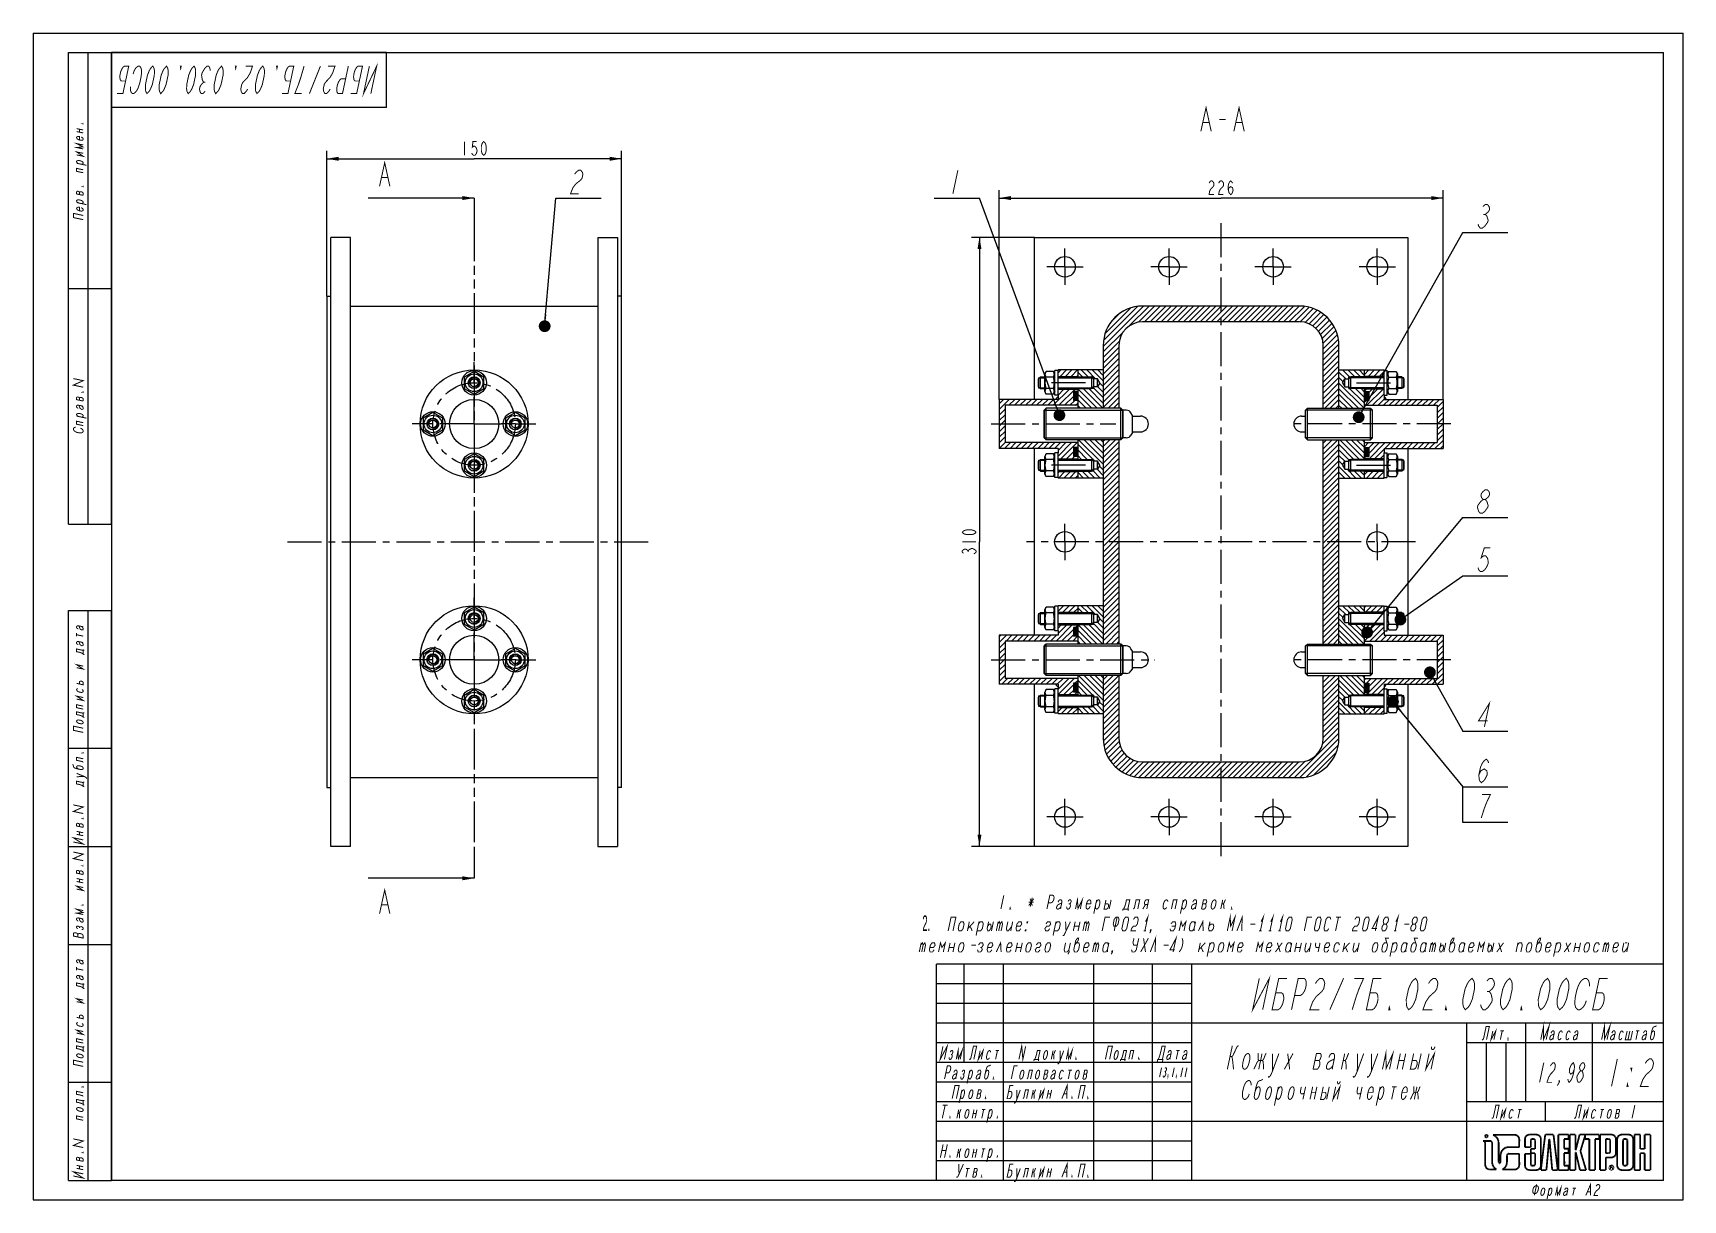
# Model space of a CAD drawing. Header units: millimetres. Extents: x 0 to 420, y 0 to 297.
import ezdxf

# ---------------------------------------------------------------- set-up
doc = ezdxf.new("R2010")
doc.units = ezdxf.units.MM
doc.header["$LTSCALE"] = 23.1
doc.linetypes.add('CENTER', pattern=[0.6, 0.375, -0.075, 0.075, -0.075])
doc.linetypes.add('PHANTOM', pattern=[0.8, 0.45, -0.05, 0.1, -0.05, 0.1, -0.05])
doc.layers.get('0').update_dxf_attribs({"linetype": 'CONTINUOUS'})
for name, color, linetype in [('ALL_AXIS', 7, 'CONTINUOUS'), ('ALL_CHAMFER', 7, 'CONTINUOUS'), ('ALL_DIMENSIONS', 7, 'CONTINUOUS'), ('ALL_ROUND', 7, 'CONTINUOUS'), ('DEFAULT_3', 7, 'PHANTOM')]:
    doc.layers.add(name, color=color, linetype=linetype)
doc.styles.get("Standard").update_dxf_attribs({"font": 'txt', "width": 0.7})
doc.dimstyles.new('DIMSTYLE_1', dxfattribs={"dimtxt": 3.5, "dimasz": 3, "dimexe": 0.18, "dimexo": 0.0625, "dimgap": 0.09, "dimtad": 1, "dimlfac": 2, "dimdsep": 46, "dimtxsty": 'STANDARD', "dimblk": '_FILLED', "dimblk1": '_FILLED', "dimblk2": '_FILLED', "dimcen": 0.09, "dimadec": 0, "dimazin": 0, "dimtp": 0.5, "dimtm": 0.5, "dimtfac": 1, "dimtofl": 0, "dimtmove": 0, "dimatfit": 3, "dimldrblk": '_FILLED', "dimfxl": 1, "dimtolj": 1, "dimarcsym": 0})
doc.dimstyles.new('DIMSTYLE_2', dxfattribs={"dimtxt": 3.5, "dimasz": 3, "dimexe": 0.18, "dimexo": 0.0625, "dimgap": 0.09, "dimtad": 1, "dimdec": 5, "dimlfac": 2, "dimdsep": 46, "dimtxsty": 'STANDARD', "dimblk": '_FILLED', "dimblk1": '_FILLED', "dimblk2": '_FILLED', "dimcen": 0.09, "dimadec": 0, "dimazin": 0, "dimtp": 0.5, "dimtm": 0.5, "dimtfac": 1, "dimtdec": 5, "dimtofl": 0, "dimtmove": 0, "dimatfit": 3, "dimldrblk": '_FILLED', "dimfxl": 1, "dimtolj": 1, "dimarcsym": 0})
doc.dimstyles.get("Standard").update_dxf_attribs({"dimtxt": 3.5, "dimasz": 3, "dimexe": 0.18, "dimexo": 0.0625, "dimgap": 0.09, "dimtad": 1, "dimdec": 5, "dimdsep": 46, "dimtxsty": 'STANDARD', "dimblk": '_FILLED', "dimblk1": '_FILLED', "dimblk2": '_FILLED', "dimcen": 0.09, "dimadec": 0, "dimazin": 0, "dimtol": 1, "dimtp": 1e-05, "dimtm": 1e-05, "dimtfac": 1, "dimtdec": 5, "dimtofl": 0, "dimtmove": 0, "dimatfit": 3, "dimldrblk": '_FILLED', "dimfxl": 1, "dimtolj": 1, "dimarcsym": 0})

msp = doc.modelspace()

# ---------------------------------------------------------------- texts
at = {"insert": (226.3855787, 72.4353471), "char_height": 4, "width": 3.632409555, "attachment_point": 1}
msp.add_mtext('{\\W0.45;2.}', dxfattribs=at)

# ---------------------------------------------------------------- blocks, each defined once
blk = doc.blocks.new('SYMBOL_2_BL0', base_point=(390.39, 12.11))
at = {"color": 2, "linetype": 'Continuous'}
for points, const_width in [([(369.72, 16.52), (369.83, 16.59)], 0.452), ([(369.83, 16.59), (369.96, 16.62)], 0.452), ([(369.96, 16.62), (370.08, 16.59)], 0.452), ([(370.08, 16.59), (370.19, 16.52)], 0.452), ([(377.14, 16.59), (371.63, 16.59)], 0.452), ([(371.63, 16.59), (371.71, 16.56)], 0.452), ([(377.38, 16.56), (377.14, 16.59)], 0.452), ([(380.72, 16.62), (380.49, 16.56)], 0.452), ([(380.94, 16.65), (380.72, 16.62)], 0.452), ([(382.66, 16.65), (380.94, 16.65)], 0.452), ([(382.9, 16.62), (382.66, 16.65)], 0.452), ([(383.12, 16.56), (382.9, 16.62)], 0.452), ([(384.93, 16.65), (383.82, 7.62)], 0.452), ([(387.03, 16.65), (384.93, 16.65)], 0.452), ([(388.12, 7.62), (387.03, 16.65)], 0.452), ([(390.88, 16.65), (388.26, 16.65)], 0.452), ([(388.26, 16.65), (388.26, 7.62)], 0.452), ([(390.88, 15.53), (390.88, 16.65)], 0.452), ([(392.61, 16.65), (391.14, 16.65)], 0.452), ([(391.14, 16.65), (391.14, 7.62)], 0.452), ([(392.61, 12.71), (392.61, 16.65)], 0.452), ([(393.68, 16.65), (392.7, 12.71)], 0.452), ([(395.17, 16.65), (393.68, 16.65)], 0.452), ([(393.89, 12.45), (395.17, 16.65)], 0.452), ([(398.69, 16.65), (395.09, 16.65)], 0.452), ([(395.09, 16.65), (395.09, 15.53)], 0.452), ([(398.69, 15.53), (398.69, 16.65)], 0.452), ([(401.76, 16.65), (398.87, 16.65)], 0.452), ([(398.87, 16.65), (398.87, 7.62)], 0.452), ([(402, 16.62), (401.76, 16.65)], 0.452), ([(402.22, 16.56), (402, 16.62)], 0.452), ([(404.19, 16.62), (403.97, 16.56)], 0.452), ([(404.42, 16.65), (404.19, 16.62)], 0.452), ([(406.15, 16.65), (404.42, 16.65)], 0.452), ([(406.39, 16.62), (406.15, 16.65)], 0.452), ([(406.61, 16.56), (406.39, 16.62)], 0.452), ([(409.11, 16.65), (407.64, 16.65)], 0.452), ([(407.64, 16.65), (407.64, 7.62)], 0.452), ([(409.11, 13.02), (409.11, 16.65)], 0.452), ([(411.7, 16.65), (410.23, 16.65)], 0.452), ([(410.23, 16.65), (410.23, 13.02)], 0.452), ([(411.7, 7.62), (411.7, 16.65)], 0.452), ([(371.03, 15.02), (369.08, 15.02)], 0.452), ([(369.08, 15.02), (369.21, 15.01)], 0.452), ([(369.21, 15.01), (369.32, 14.98)], 0.452), ([(369.32, 14.98), (369.4, 14.94)], 0.452), ([(369.4, 14.94), (369.47, 14.88)], 0.452), ([(369.47, 14.88), (369.53, 14.81)], 0.452), ([(369.53, 14.81), (369.58, 14.74)], 0.452), ([(369.58, 14.74), (369.62, 14.66)], 0.452), ([(369.61, 16.27), (369.64, 16.41)], 0.452), ([(369.64, 16.14), (369.61, 16.27)], 0.452), ([(369.62, 14.66), (369.67, 14.57)], 0.452), ([(369.64, 16.41), (369.72, 16.52)], 0.452), ([(369.72, 16.03), (369.64, 16.14)], 0.452), ([(369.67, 14.57), (369.67, 8.93)], 0.452), ([(369.83, 15.95), (369.72, 16.03)], 0.452), ([(369.96, 15.92), (369.83, 15.95)], 0.452), ([(370.08, 15.95), (369.96, 15.92)], 0.452), ([(370.19, 16.03), (370.08, 15.95)], 0.452), ([(370.19, 16.52), (370.28, 16.41)], 0.452), ([(370.28, 16.14), (370.19, 16.03)], 0.452), ([(370.28, 16.41), (370.31, 16.27)], 0.452), ([(370.31, 16.27), (370.28, 16.14)], 0.452), ([(371.1, 15.01), (371.03, 15.02)], 0.452), ([(371.17, 14.96), (371.1, 15.01)], 0.452), ([(371.22, 14.92), (371.17, 14.96)], 0.452), ([(371.28, 14.87), (371.22, 14.92)], 0.452), ([(371.32, 14.8), (371.28, 14.87)], 0.452), ([(371.36, 14.71), (371.32, 14.8)], 0.452), ([(371.39, 14.64), (371.36, 14.71)], 0.452), ([(371.4, 14.57), (371.39, 14.64)], 0.452), ([(371.4, 9.92), (371.4, 14.57)], 0.452), ([(371.71, 16.56), (371.79, 16.52)], 0.452), ([(371.79, 16.52), (371.88, 16.48)], 0.452), ([(371.88, 16.48), (371.96, 16.44)], 0.452), ([(371.96, 16.44), (372.04, 16.38)], 0.452), ([(372.04, 16.38), (372.13, 16.33)], 0.452), ([(372.13, 16.33), (372.21, 16.27)], 0.452), ([(372.21, 16.27), (372.29, 16.2)], 0.452), ([(372.29, 16.2), (372.39, 16.12)], 0.452), ([(372.39, 16.12), (372.47, 16.02)], 0.452), ([(372.47, 16.02), (372.56, 15.92)], 0.452), ([(372.56, 15.92), (372.64, 15.83)], 0.452), ([(372.64, 15.83), (372.72, 15.69)], 0.452), ([(372.72, 15.69), (372.81, 15.55)], 0.452), ([(372.81, 15.55), (372.88, 15.39)], 0.452), ([(372.88, 15.39), (372.95, 15.24)], 0.452), ([(372.95, 15.24), (372.99, 15.09)], 0.452), ([(372.99, 15.09), (373.03, 14.94)], 0.452), ([(373.03, 14.94), (373.06, 14.78)], 0.452), ([(373.06, 14.78), (373.07, 14.62)], 0.452), ([(373.07, 14.62), (373.07, 9.89)], 0.452), ([(373.77, 12.23), (373.84, 12.39)], 0.452), ([(373.84, 12.39), (373.93, 12.54)], 0.452), ([(373.93, 12.54), (374.09, 12.74)], 0.452), ([(374.09, 12.74), (374.25, 12.92)], 0.452), ([(374.25, 12.92), (374.45, 13.07)], 0.452), ([(374.45, 13.07), (374.64, 13.2)], 0.452), ([(374.64, 13.2), (374.86, 13.31)], 0.452), ([(374.86, 13.31), (375.09, 13.38)], 0.452), ([(375.09, 13.38), (375.32, 13.43)], 0.452), ([(375.32, 13.43), (375.57, 13.45)], 0.452), ([(375.57, 13.45), (378.31, 13.43)], 0.452), ([(377.6, 16.49), (377.38, 16.56)], 0.452), ([(377.8, 16.38), (377.6, 16.49)], 0.452), ([(377.98, 16.24), (377.8, 16.38)], 0.452), ([(378.12, 16.08), (377.98, 16.24)], 0.452), ([(378.23, 15.87), (378.12, 16.08)], 0.452), ([(378.3, 15.64), (378.23, 15.87)], 0.452), ([(378.33, 15.41), (378.3, 15.64)], 0.452), ([(378.31, 13.43), (378.33, 15.41)], 0.452), ([(379.81, 15.76), (379.79, 15.53)], 0.452), ([(379.79, 15.53), (379.79, 13.43)], 0.452), ([(379.79, 13.43), (381.24, 13.43)], 0.452), ([(379.88, 15.96), (379.81, 15.76)], 0.452), ([(379.98, 16.16), (379.88, 15.96)], 0.452), ([(380.13, 16.33), (379.98, 16.16)], 0.452), ([(380.3, 16.45), (380.13, 16.33)], 0.452), ([(380.49, 16.56), (380.3, 16.45)], 0.452), ([(381.24, 15.21), (381.27, 15.34)], 0.452), ([(381.24, 13.43), (381.24, 15.21)], 0.452), ([(382.36, 13), (381.24, 13)], 0.452), ([(381.24, 13), (381.24, 11.92)], 0.452), ([(381.27, 15.34), (381.34, 15.44)], 0.452), ([(381.34, 15.44), (381.45, 15.51)], 0.452), ([(381.45, 15.51), (381.59, 15.53)], 0.452), ([(381.59, 15.53), (382.01, 15.53)], 0.452), ([(382.01, 15.53), (382.15, 15.51)], 0.452), ([(382.15, 15.51), (382.26, 15.44)], 0.452), ([(382.26, 15.44), (382.33, 15.34)], 0.452), ([(382.33, 15.34), (382.36, 15.21)], 0.452), ([(382.36, 15.21), (382.36, 13)], 0.452), ([(383.32, 16.45), (383.12, 16.56)], 0.452), ([(383.48, 16.33), (383.32, 16.45)], 0.452), ([(383.64, 16.16), (383.48, 16.33)], 0.452), ([(383.73, 15.96), (383.64, 16.16)], 0.452), ([(383.8, 15.76), (383.73, 15.96)], 0.452), ([(383.83, 15.53), (383.8, 15.76)], 0.452), ([(383.83, 8.74), (383.83, 15.53)], 0.452), ([(385.23, 7.62), (385.93, 15.48)], 0.452), ([(385.93, 15.48), (386.01, 15.48)], 0.452), ([(386.01, 15.48), (386.71, 7.62)], 0.452), ([(389.74, 13.06), (389.74, 15.53)], 0.452), ([(389.74, 15.53), (390.88, 15.53)], 0.452), ([(390.88, 13.06), (389.74, 13.06)], 0.452), ([(390.88, 11.95), (390.88, 13.06)], 0.452), ([(392.7, 12.71), (392.61, 12.71)], 0.452), ([(395.33, 7.62), (393.89, 12.45)], 0.452), ([(395.09, 15.53), (396.15, 15.53)], 0.452), ([(396.15, 15.53), (396.15, 7.62)], 0.452), ([(397.62, 7.62), (397.62, 15.53)], 0.452), ([(397.62, 15.53), (398.69, 15.53)], 0.452), ([(400.34, 15.53), (401.12, 15.53)], 0.452), ([(400.34, 11.91), (400.34, 15.53)], 0.452), ([(401.12, 15.53), (401.25, 15.51)], 0.452), ([(401.25, 15.51), (401.36, 15.44)], 0.452), ([(401.36, 15.44), (401.43, 15.34)], 0.452), ([(401.43, 15.34), (401.45, 15.21)], 0.452), ([(401.45, 15.21), (401.45, 12.24)], 0.452), ([(402.41, 16.45), (402.22, 16.56)], 0.452), ([(402.58, 16.33), (402.41, 16.45)], 0.452), ([(402.73, 16.16), (402.58, 16.33)], 0.452), ([(402.83, 15.96), (402.73, 16.16)], 0.452), ([(402.9, 15.76), (402.83, 15.96)], 0.452), ([(402.93, 15.53), (402.9, 15.76)], 0.452), ([(402.93, 11.91), (402.93, 15.53)], 0.452), ([(403.29, 15.76), (403.26, 15.53)], 0.452), ([(403.26, 15.53), (403.26, 8.74)], 0.452), ([(403.36, 15.96), (403.29, 15.76)], 0.452), ([(403.46, 16.16), (403.36, 15.96)], 0.452), ([(403.61, 16.33), (403.46, 16.16)], 0.452), ([(403.78, 16.45), (403.61, 16.33)], 0.452), ([(403.97, 16.56), (403.78, 16.45)], 0.452), ([(404.74, 15.21), (404.76, 15.34)], 0.452), ([(404.74, 9.06), (404.74, 15.21)], 0.452), ([(404.76, 15.34), (404.83, 15.44)], 0.452), ([(404.83, 15.44), (404.94, 15.51)], 0.452), ([(404.94, 15.51), (405.07, 15.53)], 0.452), ([(405.07, 15.53), (405.5, 15.53)], 0.452), ([(405.5, 15.53), (405.62, 15.51)], 0.452), ([(405.62, 15.51), (405.74, 15.44)], 0.452), ([(405.74, 15.44), (405.81, 15.34)], 0.452), ([(405.81, 15.34), (405.83, 15.21)], 0.452), ([(405.83, 15.21), (405.83, 9.06)], 0.452), ([(406.81, 16.45), (406.61, 16.56)], 0.452), ([(406.97, 16.33), (406.81, 16.45)], 0.452), ([(407.13, 16.16), (406.97, 16.33)], 0.452), ([(407.22, 15.96), (407.13, 16.16)], 0.452), ([(407.29, 15.76), (407.22, 15.96)], 0.452), ([(407.32, 15.53), (407.29, 15.76)], 0.452), ([(407.32, 8.74), (407.32, 15.53)], 0.452), ([(410.23, 13.02), (409.11, 13.02)], 0.452), ([(369.67, 8.93), (369.69, 8.69)], 0.452), ([(369.69, 8.69), (369.76, 8.47)], 0.452), ([(369.76, 8.47), (369.86, 8.26)], 0.452), ([(369.86, 8.26), (370, 8.1)], 0.452), ([(371.4, 9.75), (371.4, 9.92)], 0.452), ([(371.42, 9.6), (371.4, 9.75)], 0.452), ([(371.43, 9.43), (371.42, 9.6)], 0.452), ([(371.46, 9.28), (371.43, 9.43)], 0.452), ([(371.5, 9.13), (371.46, 9.28)], 0.452), ([(371.54, 8.96), (371.5, 9.13)], 0.452), ([(371.6, 8.81), (371.54, 8.96)], 0.452), ([(371.67, 8.65), (371.6, 8.81)], 0.452), ([(371.75, 8.51), (371.67, 8.65)], 0.452), ([(371.83, 8.37), (371.75, 8.51)], 0.452), ([(371.92, 8.25), (371.83, 8.37)], 0.452), ([(372.02, 8.14), (371.92, 8.25)], 0.452), ([(373.07, 9.89), (373.07, 9.83)], 0.452), ([(373.07, 9.83), (373.07, 9.76)], 0.452), ([(373.07, 9.76), (373.09, 9.7)], 0.452), ([(373.09, 9.7), (373.09, 9.63)], 0.452), ([(373.09, 9.63), (373.1, 9.56)], 0.452), ([(373.1, 9.56), (373.11, 9.49)], 0.452), ([(373.11, 9.49), (373.14, 9.43)], 0.452), ([(373.14, 9.43), (373.17, 9.38)], 0.452), ([(373.17, 9.38), (373.21, 9.35)], 0.452), ([(373.21, 9.35), (373.29, 9.33)], 0.452), ([(373.29, 9.33), (373.38, 9.35)], 0.452), ([(373.38, 9.35), (373.43, 9.38)], 0.452), ([(373.43, 9.38), (373.47, 9.45)], 0.452), ([(373.47, 9.45), (373.5, 9.53)], 0.452), ([(373.5, 9.53), (373.52, 9.63)], 0.452), ([(373.52, 9.63), (373.53, 9.72)], 0.452), ([(373.53, 9.72), (373.54, 9.82)], 0.452), ([(373.54, 11.21), (373.56, 11.39)], 0.452), ([(373.54, 11.07), (373.54, 11.21)], 0.452), ([(373.56, 10.93), (373.54, 11.07)], 0.452), ([(373.54, 10.24), (373.56, 10.38)], 0.452), ([(373.54, 10.1), (373.54, 10.24)], 0.452), ([(373.54, 10.01), (373.54, 10.1)], 0.452), ([(373.54, 9.92), (373.54, 10.01)], 0.452), ([(373.54, 9.82), (373.54, 9.92)], 0.452), ([(373.56, 11.39), (373.57, 11.57)], 0.452), ([(373.56, 10.79), (373.56, 10.93)], 0.452), ([(373.56, 10.65), (373.56, 10.79)], 0.452), ([(373.56, 10.52), (373.56, 10.65)], 0.452), ([(373.56, 10.38), (373.56, 10.52)], 0.452), ([(373.57, 11.57), (373.6, 11.74)], 0.452), ([(373.6, 11.74), (373.64, 11.91)], 0.452), ([(373.64, 11.91), (373.7, 12.07)], 0.452), ([(373.7, 12.07), (373.77, 12.23)], 0.452), ([(374.54, 8.12), (374.66, 8.25)], 0.452), ([(374.66, 8.25), (374.77, 8.37)], 0.452), ([(374.77, 8.37), (374.85, 8.51)], 0.452), ([(374.85, 8.51), (374.95, 8.68)], 0.452), ([(374.95, 8.68), (375.02, 8.82)], 0.452), ([(375.02, 8.82), (375.06, 8.97)], 0.452), ([(375.06, 8.97), (375.1, 9.13)], 0.452), ([(375.1, 9.13), (375.14, 9.29)], 0.452), ([(375.14, 9.29), (375.17, 9.46)], 0.452), ([(375.17, 9.46), (375.18, 9.63)], 0.452), ([(375.18, 9.63), (375.2, 9.79)], 0.452), ([(375.2, 9.79), (375.21, 9.96)], 0.452), ([(375.21, 11.27), (375.23, 11.35)], 0.452), ([(375.21, 11.11), (375.21, 11.27)], 0.452), ([(375.21, 10.96), (375.21, 11.11)], 0.452), ([(375.21, 10.82), (375.21, 10.96)], 0.452), ([(375.21, 10.67), (375.21, 10.82)], 0.452), ([(375.21, 10.52), (375.21, 10.67)], 0.452), ([(375.21, 10.38), (375.21, 10.52)], 0.452), ([(375.21, 10.22), (375.21, 10.38)], 0.452), ([(375.21, 10.07), (375.21, 10.22)], 0.452), ([(375.21, 9.96), (375.21, 10.07)], 0.452), ([(375.23, 11.35), (375.24, 11.43)], 0.452), ([(375.24, 11.43), (375.27, 11.52)], 0.452), ([(375.27, 11.52), (375.31, 11.6)], 0.452), ([(375.31, 11.6), (375.35, 11.67)], 0.452), ([(375.35, 11.67), (375.41, 11.72)], 0.452), ([(375.41, 11.72), (375.49, 11.77)], 0.452), ([(375.49, 11.77), (375.57, 11.78)], 0.452), ([(375.57, 11.78), (378.31, 11.77)], 0.452), ([(378.12, 8.26), (377.98, 8.1)], 0.452), ([(378.23, 8.47), (378.12, 8.26)], 0.452), ([(378.3, 8.69), (378.23, 8.47)], 0.452), ([(378.33, 8.93), (378.3, 8.69)], 0.452), ([(378.31, 11.77), (378.33, 8.93)], 0.452), ([(381.24, 11.77), (379.79, 11.77)], 0.452), ([(379.79, 11.77), (379.79, 8.74)], 0.452), ([(379.79, 8.74), (379.81, 8.51)], 0.452), ([(379.81, 8.51), (379.88, 8.31)], 0.452), ([(379.88, 8.31), (379.98, 8.11)], 0.452), ([(381.24, 11.92), (382.36, 11.91)], 0.452), ([(381.24, 9.06), (381.24, 11.77)], 0.452), ([(381.27, 8.93), (381.24, 9.06)], 0.452), ([(381.34, 8.83), (381.27, 8.93)], 0.452), ([(381.45, 8.76), (381.34, 8.83)], 0.452), ([(381.59, 8.74), (381.45, 8.76)], 0.452), ([(382.01, 8.74), (381.59, 8.74)], 0.452), ([(382.15, 8.76), (382.01, 8.74)], 0.452), ([(382.26, 8.83), (382.15, 8.76)], 0.452), ([(382.33, 8.93), (382.26, 8.83)], 0.452), ([(382.36, 9.06), (382.33, 8.93)], 0.452), ([(382.36, 11.91), (382.36, 9.06)], 0.452), ([(383.64, 8.11), (383.73, 8.31)], 0.452), ([(383.73, 8.31), (383.8, 8.51)], 0.452), ([(383.8, 8.51), (383.83, 8.74)], 0.452), ([(389.74, 8.74), (389.74, 11.95)], 0.452), ([(389.74, 11.95), (390.88, 11.95)], 0.452), ([(390.88, 8.74), (389.74, 8.74)], 0.452), ([(390.88, 7.62), (390.88, 8.74)], 0.452), ([(392.61, 7.62), (392.61, 12.17)], 0.452), ([(392.61, 12.17), (392.7, 12.17)], 0.452), ([(392.7, 12.17), (393.77, 7.62)], 0.452), ([(401.12, 11.91), (400.34, 11.91)], 0.452), ([(400.34, 7.62), (400.34, 10.82)], 0.452), ([(400.34, 10.82), (401.76, 10.82)], 0.452), ([(401.25, 11.93), (401.12, 11.91)], 0.452), ([(401.36, 12), (401.25, 11.93)], 0.452), ([(401.12, 8.39), (401.11, 8.25)], 0.151), ([(401.16, 8.51), (401.12, 8.39)], 0.151), ([(401.22, 8.63), (401.16, 8.51)], 0.151), ([(401.19, 8.25), (401.2, 8.36)], 0.151), ([(401.43, 12.11), (401.36, 12)], 0.452), ([(401.2, 8.36), (401.23, 8.47)], 0.151), ([(401.3, 8.74), (401.22, 8.63)], 0.151), ([(401.23, 8.47), (401.29, 8.58)], 0.151), ([(401.45, 12.24), (401.43, 12.11)], 0.452), ([(401.29, 8.58), (401.36, 8.67)], 0.151), ([(401.4, 8.82), (401.3, 8.74)], 0.151), ([(401.36, 8.67), (401.45, 8.74)], 0.151), ([(401.52, 8.88), (401.4, 8.82)], 0.151), ([(401.45, 8.74), (401.55, 8.81)], 0.151), ([(401.5, 7.85), (401.5, 8.65)], 0.151), ([(401.5, 8.65), (401.87, 8.65)], 0.151), ([(401.64, 8.92), (401.52, 8.88)], 0.151), ([(401.55, 8.81), (401.66, 8.83)], 0.151), ([(401.59, 8.56), (401.59, 8.29)], 0.151), ([(401.84, 8.56), (401.59, 8.56)], 0.151), ([(401.76, 10.82), (402, 10.85)], 0.452), ([(401.77, 8.93), (401.64, 8.92)], 0.151), ([(401.66, 8.83), (401.77, 8.85)], 0.151), ([(401.91, 8.92), (401.77, 8.93)], 0.151), ([(401.77, 8.85), (401.9, 8.83)], 0.151), ([(402, 10.85), (402.22, 10.9)], 0.452), ([(401.89, 8.54), (401.84, 8.56)], 0.151), ([(401.87, 8.65), (401.96, 8.64)], 0.151), ([(401.93, 8.51), (401.89, 8.54)], 0.151), ([(401.9, 8.83), (402.01, 8.81)], 0.151), ([(401.9, 8.31), (401.93, 8.33)], 0.151), ([(402.04, 8.88), (401.91, 8.92)], 0.151), ([(401.96, 8.49), (401.93, 8.51)], 0.151), ([(401.93, 8.33), (401.96, 8.37)], 0.151), ([(401.96, 8.64), (402.02, 8.58)], 0.151), ([(401.97, 8.43), (401.96, 8.49)], 0.151), ([(401.96, 8.37), (401.97, 8.43)], 0.151), ([(402.01, 8.81), (402.11, 8.74)], 0.151), ([(402.02, 8.58), (402.08, 8.51)], 0.151), ([(402.15, 8.82), (402.04, 8.88)], 0.151), ([(402.08, 8.37), (402.05, 8.31)], 0.151), ([(402.22, 10.9), (402.41, 11.02)], 0.452), ([(402.08, 8.51), (402.09, 8.44)], 0.151), ([(402.09, 8.44), (402.08, 8.37)], 0.151), ([(402.11, 8.74), (402.21, 8.67)], 0.151), ([(402.26, 8.74), (402.15, 8.82)], 0.151), ([(402.21, 8.67), (402.28, 8.58)], 0.151), ([(402.41, 11.02), (402.58, 11.14)], 0.452), ([(402.34, 8.63), (402.26, 8.74)], 0.151), ([(402.28, 8.58), (402.33, 8.47)], 0.151), ([(402.33, 8.47), (402.36, 8.36)], 0.151), ([(402.4, 8.51), (402.34, 8.63)], 0.151), ([(402.36, 8.36), (402.37, 8.25)], 0.151), ([(402.44, 8.39), (402.4, 8.51)], 0.151), ([(402.58, 11.14), (402.73, 11.31)], 0.452), ([(402.46, 8.25), (402.44, 8.39)], 0.151), ([(402.73, 11.31), (402.83, 11.49)], 0.452), ([(402.83, 11.49), (402.9, 11.7)], 0.452), ([(402.9, 11.7), (402.93, 11.91)], 0.452), ([(403.26, 8.74), (403.29, 8.51)], 0.452), ([(403.29, 8.51), (403.36, 8.31)], 0.452), ([(403.36, 8.31), (403.46, 8.11)], 0.452), ([(404.76, 8.93), (404.74, 9.06)], 0.452), ([(404.83, 8.83), (404.76, 8.93)], 0.452), ([(404.94, 8.76), (404.83, 8.83)], 0.452), ([(405.07, 8.74), (404.94, 8.76)], 0.452), ([(405.5, 8.74), (405.07, 8.74)], 0.452), ([(405.62, 8.76), (405.5, 8.74)], 0.452), ([(405.74, 8.83), (405.62, 8.76)], 0.452), ([(405.81, 8.93), (405.74, 8.83)], 0.452), ([(405.83, 9.06), (405.81, 8.93)], 0.452), ([(407.13, 8.11), (407.22, 8.31)], 0.452), ([(407.22, 8.31), (407.29, 8.51)], 0.452), ([(407.29, 8.51), (407.32, 8.74)], 0.452), ([(409.11, 7.62), (409.11, 11.91)], 0.452), ([(409.11, 11.91), (410.23, 11.91)], 0.452), ([(410.23, 11.91), (410.23, 7.62)], 0.452), ([(370, 8.1), (370.18, 7.96)], 0.452), ([(370.18, 7.96), (370.37, 7.85)], 0.452), ([(370.37, 7.85), (370.6, 7.78)], 0.452), ([(370.6, 7.78), (370.83, 7.75)], 0.452), ([(370.83, 7.75), (372.52, 7.76)], 0.452), ([(372.13, 8.03), (372.02, 8.14)], 0.452), ([(372.24, 7.93), (372.13, 8.03)], 0.452), ([(372.38, 7.85), (372.24, 7.93)], 0.452), ([(372.52, 7.76), (372.38, 7.85)], 0.452), ([(374.02, 7.76), (374.17, 7.85)], 0.452), ([(377.14, 7.75), (374.02, 7.76)], 0.452), ([(374.17, 7.85), (374.31, 7.93)], 0.452), ([(374.31, 7.93), (374.43, 8.03)], 0.452), ([(374.43, 8.03), (374.54, 8.12)], 0.452), ([(377.38, 7.78), (377.14, 7.75)], 0.452), ([(377.6, 7.85), (377.38, 7.78)], 0.452), ([(377.8, 7.96), (377.6, 7.85)], 0.452), ([(377.98, 8.1), (377.8, 7.96)], 0.452), ([(379.98, 8.11), (380.13, 7.96)], 0.452), ([(380.13, 7.96), (380.3, 7.82)], 0.452), ([(380.3, 7.82), (380.49, 7.71)], 0.452), ([(380.49, 7.71), (380.72, 7.65)], 0.452), ([(380.72, 7.65), (380.94, 7.62)], 0.452), ([(380.94, 7.62), (382.66, 7.62)], 0.452), ([(382.66, 7.62), (382.9, 7.65)], 0.452), ([(382.9, 7.65), (383.12, 7.71)], 0.452), ([(383.12, 7.71), (383.32, 7.82)], 0.452), ([(383.32, 7.82), (383.48, 7.96)], 0.452), ([(383.48, 7.96), (383.64, 8.11)], 0.452), ([(383.82, 7.62), (385.23, 7.62)], 0.452), ([(386.71, 7.62), (388.12, 7.62)], 0.452), ([(388.26, 7.62), (390.88, 7.62)], 0.452), ([(391.14, 7.62), (392.61, 7.62)], 0.452), ([(393.77, 7.62), (395.33, 7.62)], 0.452), ([(396.15, 7.62), (397.62, 7.62)], 0.452), ([(398.87, 7.62), (400.34, 7.62)], 0.452), ([(401.11, 8.25), (401.12, 8.11)], 0.151), ([(401.12, 8.11), (401.16, 7.99)], 0.151), ([(401.16, 7.99), (401.22, 7.86)], 0.151), ([(401.2, 8.12), (401.19, 8.25)], 0.151), ([(401.23, 8.01), (401.2, 8.12)], 0.151), ([(401.22, 7.86), (401.3, 7.76)], 0.151), ([(401.29, 7.92), (401.23, 8.01)], 0.151), ([(401.36, 7.83), (401.29, 7.92)], 0.151), ([(401.3, 7.76), (401.4, 7.68)], 0.151), ([(401.45, 7.75), (401.36, 7.83)], 0.151), ([(401.4, 7.68), (401.52, 7.62)], 0.151), ([(401.55, 7.69), (401.45, 7.75)], 0.151), ([(401.59, 7.85), (401.5, 7.85)], 0.151), ([(401.52, 7.62), (401.64, 7.58)], 0.151), ([(401.66, 7.67), (401.55, 7.69)], 0.151), ([(401.59, 8.29), (401.84, 8.29)], 0.151), ([(401.84, 8.19), (401.59, 8.19)], 0.151), ([(401.59, 8.19), (401.59, 7.85)], 0.151), ([(401.64, 7.58), (401.77, 7.57)], 0.151), ([(401.77, 7.65), (401.66, 7.67)], 0.151), ([(401.9, 7.67), (401.77, 7.65)], 0.151), ([(401.77, 7.57), (401.91, 7.58)], 0.151), ([(401.84, 8.29), (401.9, 8.31)], 0.151), ([(401.9, 8.18), (401.84, 8.19)], 0.151), ([(401.94, 8.15), (401.9, 8.18)], 0.151), ([(402.01, 7.69), (401.9, 7.67)], 0.151), ([(401.91, 7.58), (402.04, 7.62)], 0.151), ([(401.96, 8.11), (401.94, 8.15)], 0.151), ([(401.97, 8.07), (401.96, 8.11)], 0.151), ([(402.02, 8.26), (401.97, 8.24)], 0.151), ([(401.97, 8.24), (402.02, 8.21)], 0.151), ([(401.97, 7.94), (401.97, 8.07)], 0.151), ([(401.97, 7.92), (401.97, 7.94)], 0.151), ([(401.97, 7.89), (401.97, 7.92)], 0.151), ([(401.97, 7.86), (401.97, 7.89)], 0.151), ([(401.98, 7.85), (401.97, 7.86)], 0.151), ([(402.11, 7.85), (401.98, 7.85)], 0.151), ([(402.11, 7.75), (402.01, 7.69)], 0.151), ([(402.05, 8.31), (402.02, 8.26)], 0.151), ([(402.02, 8.21), (402.05, 8.17)], 0.151), ([(402.04, 7.62), (402.15, 7.68)], 0.151), ([(402.05, 8.17), (402.08, 8.12)], 0.151), ([(402.08, 8.12), (402.08, 8.07)], 0.151), ([(402.08, 8.07), (402.08, 7.94)], 0.151), ([(402.08, 7.94), (402.08, 7.9)], 0.151), ([(402.08, 7.9), (402.09, 7.87)], 0.151), ([(402.09, 7.87), (402.09, 7.86)], 0.151), ([(402.09, 7.86), (402.11, 7.85)], 0.151), ([(402.21, 7.83), (402.11, 7.75)], 0.151), ([(402.15, 7.68), (402.26, 7.76)], 0.151), ([(402.28, 7.92), (402.21, 7.83)], 0.151), ([(402.26, 7.76), (402.34, 7.86)], 0.151), ([(402.33, 8.01), (402.28, 7.92)], 0.151), ([(402.36, 8.12), (402.33, 8.01)], 0.151), ([(402.34, 7.86), (402.4, 7.99)], 0.151), ([(402.37, 8.25), (402.36, 8.12)], 0.151), ([(402.4, 7.99), (402.44, 8.11)], 0.151), ([(402.44, 8.11), (402.46, 8.25)], 0.151), ([(403.46, 8.11), (403.61, 7.96)], 0.452), ([(403.61, 7.96), (403.78, 7.82)], 0.452), ([(403.78, 7.82), (403.97, 7.71)], 0.452), ([(403.97, 7.71), (404.19, 7.65)], 0.452), ([(404.19, 7.65), (404.42, 7.62)], 0.452), ([(404.42, 7.62), (406.15, 7.62)], 0.452), ([(406.15, 7.62), (406.39, 7.65)], 0.452), ([(406.39, 7.65), (406.61, 7.71)], 0.452), ([(406.61, 7.71), (406.81, 7.82)], 0.452), ([(406.81, 7.82), (406.97, 7.96)], 0.452), ([(406.97, 7.96), (407.13, 8.11)], 0.452), ([(407.64, 7.62), (409.11, 7.62)], 0.452), ([(410.23, 7.62), (411.7, 7.62)], 0.452)]:
    blk.add_lwpolyline(points, dxfattribs=dict(at, const_width=const_width))
blk = doc.blocks.new('_FILLED')
at = {"color": 0, "linetype": 'ByBlock'}
blk.add_solid([(0, 0), (-1, 0.17), (-1, -0.17)], dxfattribs=at)
blk = doc.blocks.new('*D2')
at = {"layer": 'ALL_DIMENSIONS', "color": 2, "linetype": 'Continuous'}
for p, q in [((74.79, 229.99), (74.79, 266.99)), ((74.79, 264.99), (112.29, 264.99)), ((149.79, 264.99), (112.29, 264.99)), ((149.79, 229.99), (149.79, 266.99))]:
    blk.add_line(p, q, dxfattribs=at)
at = {"layer": 'ALL_DIMENSIONS', "color": 2, "linetype": 'Continuous', "xscale": 3, "yscale": 3, "zscale": 3, "rotation": 180}
blk.add_blockref('_FILLED', (74.79, 264.99), dxfattribs=at)
at = {"layer": 'ALL_DIMENSIONS', "color": 2, "linetype": 'Continuous', "xscale": 3, "yscale": 3, "zscale": 3}
blk.add_blockref('_FILLED', (149.79, 264.99), dxfattribs=at)
blk = doc.blocks.new('*D3')
at = {"layer": 'ALL_DIMENSIONS', "color": 2, "linetype": 'Continuous'}
for p, q in [((245.92, 203.74), (245.92, 256.99)), ((358.92, 203.74), (358.92, 256.99)), ((245.92, 254.99), (302.42, 254.99)), ((358.92, 254.99), (302.42, 254.99))]:
    blk.add_line(p, q, dxfattribs=at)
at = {"layer": 'ALL_DIMENSIONS', "color": 2, "linetype": 'Continuous', "xscale": 3, "yscale": 3, "zscale": 3, "rotation": 180}
blk.add_blockref('_FILLED', (245.92, 254.99), dxfattribs=at)
at = {"layer": 'ALL_DIMENSIONS', "color": 2, "linetype": 'Continuous', "xscale": 3, "yscale": 3, "zscale": 3}
blk.add_blockref('_FILLED', (358.92, 254.99), dxfattribs=at)
blk = doc.blocks.new('*D4')
at = {"layer": 'ALL_DIMENSIONS', "color": 2, "linetype": 'Continuous'}
for p, q in [((254.92, 244.99), (238.92, 244.99)), ((240.92, 244.99), (240.92, 167.49)), ((240.92, 89.99), (240.92, 167.49)), ((254.92, 89.99), (238.92, 89.99))]:
    blk.add_line(p, q, dxfattribs=at)
at = {"layer": 'ALL_DIMENSIONS', "color": 2, "linetype": 'Continuous', "xscale": 3, "yscale": 3, "zscale": 3}
for p, rotation in [((240.92, 244.99), 90), ((240.92, 89.99), 270)]:
    blk.add_blockref('_FILLED', p, dxfattribs=dict(at, rotation=rotation))
blk = doc.blocks.new('SYMBOL_57_BL1', base_point=(363.92, 100.62))
at = {"color": 2, "linetype": 'Continuous'}
blk.add_line((363.92, 96.12), (363.92, 105.12), dxfattribs=at)
blk = doc.blocks.new('BOM BALLOON 49_BL2', base_point=(138.88, 258.54))
at = {"color": 2, "linetype": 'Continuous'}
blk.add_line((133.12, 254.99), (144.65, 254.99), dxfattribs=at)
at = {"color": 2, "linetype": 'Continuous', "const_width": 0.25}
blk.add_lwpolyline([(137.88, 261.08), (138.25, 261.58), (138.88, 262.08), (139.41, 262.08), (139.83, 261.58), (139.98, 261.08), (139.77, 260.08), (139.4, 259.58), (138.77, 259.08), (138.14, 258.58), (137.4, 257.58), (136.82, 256.08), (138.92, 256.08)], dxfattribs=at)
blk = doc.blocks.new('BOM BALLOON 48_BL3', base_point=(235.16, 258.54))
at = {"color": 2, "linetype": 'Continuous'}
blk.add_line((229.4, 254.99), (240.92, 254.99), dxfattribs=at)
at = {"color": 2, "linetype": 'Continuous', "const_width": 0.25}
blk.add_lwpolyline([(235.42, 262.08), (234.15, 256.08)], dxfattribs=at)
blk = doc.blocks.new('BOM BALLOON 50_BL4', base_point=(369.69, 249.81))
at = {"color": 2, "linetype": 'Continuous'}
blk.add_line((363.92, 246.26), (375.45, 246.26), dxfattribs=at)
at = {"color": 2, "linetype": 'Continuous', "const_width": 0.25}
for points in [[(369.05, 252.85), (369.68, 253.35), (370.21, 253.35), (370.63, 252.85), (370.78, 252.35), (370.68, 251.85), (370.31, 251.35), (369.68, 250.85), (370.1, 250.35), (370.25, 249.85), (370.41, 249.35), (370.3, 248.85), (369.93, 248.35), (369.57, 247.85), (368.93, 247.35), (368.41, 247.35), (367.99, 247.85), (367.83, 248.35)], [(369.15, 250.85), (369.68, 250.85)]]:
    blk.add_lwpolyline(points, dxfattribs=at)
blk = doc.blocks.new('BOM BALLOON 51_BL5', base_point=(369.69, 122.87))
at = {"color": 2, "linetype": 'Continuous'}
blk.add_line((363.92, 119.33), (375.45, 119.33), dxfattribs=at)
at = {"color": 2, "linetype": 'Continuous', "const_width": 0.25}
blk.add_lwpolyline([(369.46, 120.42), (370.73, 126.42), (367.94, 121.92), (370.3, 121.92)], dxfattribs=at)
blk = doc.blocks.new('BOM BALLOON 52_BL6', base_point=(369.69, 162.4))
at = {"color": 2, "linetype": 'Continuous'}
blk.add_line((363.92, 158.85), (375.45, 158.85), dxfattribs=at)
at = {"color": 2, "linetype": 'Continuous', "const_width": 0.25}
blk.add_lwpolyline([(371, 165.94), (369.42, 165.94), (368.63, 163.44), (369.26, 163.94), (369.78, 163.94), (370.2, 163.44), (370.36, 162.94), (370.41, 161.94), (369.93, 160.94), (369.57, 160.44), (368.93, 159.94), (368.41, 159.94), (367.99, 160.44), (367.83, 160.94)], dxfattribs=at)
blk = doc.blocks.new('BOM BALLOON 53_BL7', base_point=(369.69, 108.67))
at = {"color": 2, "linetype": 'Continuous'}
blk.add_line((363.92, 105.12), (375.45, 105.12), dxfattribs=at)
at = {"color": 2, "linetype": 'Continuous', "const_width": 0.25}
blk.add_lwpolyline([(368.05, 108.21), (368.52, 109.21), (369.42, 109.71), (370.1, 109.21), (370.15, 108.21), (369.67, 107.21), (369.3, 106.71), (368.67, 106.21), (368.25, 106.71), (368.1, 107.21), (368.05, 108.21), (368.47, 110.21), (368.95, 111.21), (369.32, 111.71), (369.95, 112.21), (370.37, 111.71), (370.52, 111.21)], dxfattribs=at)
blk = doc.blocks.new('BOM BALLOON 55_BL8', base_point=(369.69, 177.21))
at = {"color": 2, "linetype": 'Continuous'}
blk.add_line((363.92, 173.67), (375.45, 173.67), dxfattribs=at)
at = {"color": 2, "linetype": 'Continuous', "const_width": 0.25}
for points in [[(369.15, 178.26), (368.73, 178.76), (368.58, 179.26), (368.68, 179.76), (369.05, 180.26), (369.68, 180.76), (370.21, 180.76), (370.63, 180.26), (370.78, 179.76), (370.68, 179.26), (370.31, 178.76), (369.68, 178.26)], [(368.41, 174.76), (367.99, 175.26), (367.83, 175.76), (367.68, 176.26), (367.78, 176.76), (368.15, 177.26), (368.52, 177.76), (369.15, 178.26), (369.68, 178.26), (370.1, 177.76), (370.25, 177.26), (370.41, 176.76), (370.3, 176.26), (369.93, 175.76), (369.57, 175.26), (368.93, 174.76), (368.41, 174.76)]]:
    blk.add_lwpolyline(points, dxfattribs=at)
blk = doc.blocks.new('BOM BALLOON 54_BL9', base_point=(369.66, 99.67))
at = {"color": 2, "linetype": 'Continuous'}
blk.add_line((363.9, 96.12), (375.42, 96.12), dxfattribs=at)
at = {"color": 2, "linetype": 'Continuous', "const_width": 0.25}
blk.add_lwpolyline([(368.65, 97.21), (369.44, 99.71), (370.02, 101.21), (370.5, 102.21), (370.97, 103.21), (368.87, 103.21)], dxfattribs=at)

# ---------------------------------------------------------------- dimensions: what is measured, and where the dimension line sits
at = {"layer": 'ALL_DIMENSIONS', "color": 2, "linetype": 'Continuous'}
for base, p1, p2, picture, middle in [((149.7852498, 264.9925631), (74.7852498, 229.9925631), (149.7852498, 229.9925631), '*D2', (108.6102498, 265.8675631)), ((358.9230231, 254.9925631), (245.9230231, 203.7425631), (358.9230231, 203.7425631), '*D3', (298.7480231, 255.8675631))]:
    dim = msp.add_linear_dim(base=base, p1=p1, p2=p2, dimstyle='DIMSTYLE_1', dxfattribs=at)
    dim.commit()
    dim.dimension.update_dxf_attribs({"geometry": picture, "text_midpoint": middle, "dimtype": 160})
dim = msp.add_linear_dim(base=(240.9230231, 89.9925631), p1=(254.9230231, 244.9925631), p2=(254.9230231, 89.9925631), angle=270, dimstyle='DIMSTYLE_2', dxfattribs=at)
dim.commit()
dim.dimension.update_dxf_attribs({"geometry": '*D4', "text_midpoint": (240.0480231, 163.8175631), "dimtype": 160})

# ---------------------------------------------------------------- linework, layer by layer
at = {"color": 7, "linetype": 'Continuous'}
for p, q in [((0, 297), (0, 0)), ((0, 297), (420, 297)), ((420, 0), (420, 297)), ((9, 172), (9, 292)), ((9, 292), (20, 292)), ((14, 172), (14, 292)), ((20, 172), (20, 292)), ((90, 292), (20, 292)), ((20, 278), (20, 292)), ((20, 292), (20, 5)), ((20, 292), (415, 292)), ((90, 278), (90, 292)), ((415, 5), (415, 292)), ((90, 278), (20, 278)), ((75.7852498, 89.9925631), (75.7852498, 244.9925631)), ((80.7852498, 244.9925631), (75.7852498, 244.9925631)), ((80.7852498, 89.9925631), (80.7852498, 244.9925631)), ((143.7852498, 244.9925631), (143.7852498, 89.9925631)), ((143.7852498, 244.9925631), (148.7852498, 244.9925631)), ((148.7852498, 244.9925631), (148.7852498, 89.9925631)), ((254.9230231, 203.7425631), (254.9230231, 244.9925631)), ((254.9230231, 244.9925631), (349.9230231, 244.9925631)), ((349.9230231, 244.9925631), (349.9230231, 203.7425631)), ((9, 232), (20, 232)), ((74.7852498, 229.9925631), (74.7852498, 104.9925631)), ((74.7852498, 229.9925631), (75.7852498, 229.9925631)), ((149.7852498, 229.9925631), (148.7852498, 229.9925631)), ((149.7852498, 104.9925631), (149.7852498, 229.9925631)), ((322.4230231, 227.4925631), (282.4230231, 227.4925631)), ((322.4230231, 223.4925631), (282.4230231, 223.4925631)), ((272.4230231, 217.4925631), (272.4230231, 201.4925631)), ((276.4230231, 217.4925631), (276.4230231, 201.4925631)), ((328.4230231, 201.4925631), (328.4230231, 217.4925631)), ((332.4230231, 201.4925631), (332.4230231, 217.4925631)), ((112.2852498, 210.8793144), (109.7852498, 209.4359387)), ((114.7852498, 209.4359387), (112.2852498, 210.8793144)), ((257.8906517, 210.8793144), (257.5230231, 210.2425631)), ((257.5230231, 205.7425804), (257.5230231, 210.2425458)), ((259.7553946, 210.8793144), (257.8906517, 210.8793144)), ((260.9230231, 211.2425631), (260.9230231, 211.1175631)), ((272.4230231, 211.2425631), (260.9230231, 211.2425631)), ((265.9230231, 211.2425631), (265.9230231, 209.4925631)), ((332.4230231, 211.2425631), (343.9230231, 211.2425631)), ((338.9230231, 209.4925631), (338.9230231, 211.2425631)), ((343.9230231, 211.2425631), (343.9230231, 211.1175583)), ((345.0906517, 210.8793144), (346.9553946, 210.8793144)), ((346.9553946, 210.8793144), (347.3230231, 210.2425631)), ((347.3230231, 210.2425458), (347.3230231, 205.7425804)), ((109.7852498, 209.4359387), (109.7852498, 206.5491874)), ((109.7852498, 206.5491874), (112.2852498, 205.1058117)), ((112.2852498, 205.1058117), (114.7852498, 206.5491874)), ((114.7852498, 206.5491874), (114.7852498, 209.4359387)), ((255.9230231, 209.2760567), (255.9230231, 206.7090694)), ((259.7553946, 209.4359387), (257.8906517, 209.4359387)), ((259.7553946, 206.5491874), (257.8906517, 206.5491874)), ((260.9230231, 209.6175631), (265.9230231, 209.6175631)), ((260.9230231, 206.3675631), (265.9230231, 206.3675631)), ((265.9230231, 209.4925631), (269.4230231, 209.4925631)), ((265.9230231, 206.4925631), (265.9230231, 201.4925631)), ((265.9230231, 206.4925631), (269.4230231, 206.4925631)), ((269.9230231, 208.9925631), (269.4230231, 209.4925631)), ((269.9230231, 206.9925631), (269.4230231, 206.4925631)), ((269.9230231, 209.4925631), (269.9230231, 206.4925631)), ((270.9230231, 208.9925631), (269.9230231, 208.9925631)), ((270.9230231, 206.9925631), (269.9230231, 206.9925631)), ((270.9230231, 206.9925631), (270.9230231, 208.9925631)), ((271.5238837, 207.9925631), (270.9230231, 208.9925631)), ((271.5238837, 207.9925631), (270.9230231, 206.9925631)), ((333.3221625, 207.9925631), (333.9230231, 208.9925631)), ((333.3221625, 207.9925631), (333.9230231, 206.9925631)), ((333.9230231, 206.9925631), (333.9230231, 208.9925631)), ((333.9230231, 208.9925631), (334.9230231, 208.9925631)), ((333.9230231, 206.9925631), (334.9230231, 206.9925631)), ((334.9230231, 208.9925631), (335.4230231, 209.4925631)), ((334.9230231, 206.4925631), (334.9230231, 209.4925631)), ((334.9230231, 206.9925631), (335.4230231, 206.4925631)), ((338.9230231, 209.4925631), (335.4230231, 209.4925631)), ((338.9230231, 206.4925631), (335.4230231, 206.4925631)), ((343.9230231, 209.6175631), (338.9230231, 209.6175631)), ((338.9230231, 201.4925631), (338.9230231, 206.4925631)), ((343.9230231, 206.3675631), (338.9230231, 206.3675631)), ((345.0906517, 209.4359387), (346.9553946, 209.4359387)), ((345.0906517, 206.5491874), (346.9553946, 206.5491874)), ((348.9230231, 206.7090694), (348.9230231, 209.2760567)), ((245.9230231, 203.7425631), (245.9230231, 191.2425631)), ((260.9230231, 203.7425631), (245.9230231, 203.7425631)), ((247.4230231, 202.2425631), (247.4230231, 192.7425631)), ((265.9230231, 202.2425631), (247.4230231, 202.2425631)), ((257.8906517, 205.1058117), (257.5230231, 205.7425631)), ((259.7553946, 205.1058117), (257.8906517, 205.1058117)), ((260.9230231, 204.865514), (260.9230231, 203.7425631)), ((264.8230231, 205.7425631), (264.8230231, 203.4925631)), ((265.9230231, 205.7425631), (264.8230231, 205.7425631)), ((265.9230231, 203.4925631), (264.8230231, 203.4925631)), ((338.9230231, 205.7425631), (340.0230231, 205.7425631)), ((338.9230231, 203.4925631), (340.0230231, 203.4925631)), ((338.9230231, 202.2425631), (357.4230231, 202.2425631)), ((340.0230231, 205.7425631), (340.0230231, 203.4925631)), ((343.9230231, 204.8675678), (343.9230231, 203.7425631)), ((343.9230231, 203.7425631), (358.9230231, 203.7425631)), ((345.0906517, 205.1058117), (346.9553946, 205.1058117)), ((346.9553946, 205.1058117), (347.3230231, 205.7425631)), ((357.4230231, 202.2425631), (357.4230231, 192.7425631)), ((358.9230231, 203.7425631), (358.9230231, 191.2425631)), ((101.7852498, 200.3793144), (99.2852498, 198.9359387)), ((99.2852498, 198.9359387), (99.2852498, 196.0491874)), ((104.2852498, 198.9359387), (101.7852498, 200.3793144)), ((104.2852498, 196.0491874), (104.2852498, 198.9359387)), ((122.7852498, 200.3793144), (120.2852498, 198.9359387)), ((120.2852498, 198.9359387), (120.2852498, 196.0491874)), ((125.2852498, 198.9359387), (122.7852498, 200.3793144)), ((125.2852498, 196.0491874), (125.2852498, 198.9359387)), ((257.4230231, 200.9925631), (257.4230231, 193.9925631)), ((276.4230231, 201.4925631), (265.9230231, 201.4925631)), ((277.4230231, 200.9925631), (277.4230231, 193.9925631)), ((323.9230231, 193.9925631), (323.9230231, 200.9925631)), ((328.4230231, 201.4925631), (338.9230231, 201.4925631)), ((340.9230231, 193.9925631), (340.9230231, 200.9925631)), ((99.2852498, 196.0491874), (101.7852498, 194.6058117)), ((101.7852498, 194.6058117), (104.2852498, 196.0491874)), ((120.2852498, 196.0491874), (122.7852498, 194.6058117)), ((122.7852498, 194.6058117), (125.2852498, 196.0491874)), ((265.9230231, 193.4925631), (265.9230231, 188.4925631)), ((276.4230231, 193.4925631), (265.9230231, 193.4925631)), ((272.4230231, 193.4925631), (272.4230231, 141.4925631)), ((276.4230231, 193.4925631), (276.4230231, 141.4925631)), ((328.4230231, 141.4925631), (328.4230231, 193.4925631)), ((328.4230231, 193.4925631), (338.9230231, 193.4925631)), ((332.4230231, 141.4925631), (332.4230231, 193.4925631)), ((338.9230231, 188.4925631), (338.9230231, 193.4925631)), ((112.2852498, 189.8793144), (109.7852498, 188.4359387)), ((114.7852498, 188.4359387), (112.2852498, 189.8793144)), ((260.9230231, 191.2425631), (245.9230231, 191.2425631)), ((265.9230231, 192.7425631), (247.4230231, 192.7425631)), ((254.9230231, 143.7425631), (254.9230231, 191.2425631)), ((257.8906517, 189.8793144), (257.5230231, 189.2425631)), ((257.5230231, 184.7425804), (257.5230231, 189.2425458)), ((259.7553946, 189.8793144), (257.8906517, 189.8793144)), ((260.9230231, 191.2425631), (260.9230231, 190.1175631)), ((264.8230231, 191.4925631), (264.8230231, 189.2425631)), ((265.9230231, 191.4925631), (264.8230231, 191.4925631)), ((265.9230231, 189.2425631), (264.8230231, 189.2425631)), ((338.9230231, 192.7425631), (357.4230231, 192.7425631)), ((338.9230231, 191.4925631), (340.0230231, 191.4925631)), ((338.9230231, 189.2425631), (340.0230231, 189.2425631)), ((340.0230231, 191.4925631), (340.0230231, 189.2425631)), ((343.9230231, 191.2425631), (358.9230231, 191.2425631)), ((343.9230231, 191.2425631), (343.9230231, 190.1175583)), ((345.0906517, 189.8793144), (346.9553946, 189.8793144)), ((346.9553946, 189.8793144), (347.3230231, 189.2425631)), ((347.3230231, 189.2425458), (347.3230231, 184.7425804)), ((349.9230231, 191.2425631), (349.9230231, 143.7425631)), ((109.7852498, 188.4359387), (109.7852498, 185.5491874)), ((109.7852498, 185.5491874), (112.2852498, 184.1058117)), ((112.2852498, 184.1058117), (114.7852498, 185.5491874)), ((114.7852498, 185.5491874), (114.7852498, 188.4359387)), ((255.9230231, 188.2760567), (255.9230231, 185.7090694)), ((259.7553946, 188.4359387), (257.8906517, 188.4359387)), ((259.7553946, 185.5491874), (257.8906517, 185.5491874)), ((260.9230231, 188.6175631), (265.9230231, 188.6175631)), ((260.9230231, 185.3675631), (265.9230231, 185.3675631)), ((265.9230231, 188.4925631), (269.4230231, 188.4925631)), ((265.9230231, 185.4925631), (265.9230231, 183.7425631)), ((265.9230231, 185.4925631), (269.4230231, 185.4925631)), ((269.9230231, 187.9925631), (269.4230231, 188.4925631)), ((269.9230231, 185.9925631), (269.4230231, 185.4925631)), ((269.9230231, 188.4925631), (269.9230231, 185.4925631)), ((270.9230231, 187.9925631), (269.9230231, 187.9925631)), ((270.9230231, 185.9925631), (269.9230231, 185.9925631)), ((270.9230231, 185.9925631), (270.9230231, 187.9925631)), ((271.5238837, 186.9925631), (270.9230231, 187.9925631)), ((271.5238837, 186.9925631), (270.9230231, 185.9925631)), ((333.3221625, 186.9925631), (333.9230231, 187.9925631)), ((333.3221625, 186.9925631), (333.9230231, 185.9925631)), ((333.9230231, 187.9925631), (334.9230231, 187.9925631)), ((333.9230231, 185.9925631), (333.9230231, 187.9925631)), ((333.9230231, 185.9925631), (334.9230231, 185.9925631)), ((334.9230231, 187.9925631), (335.4230231, 188.4925631)), ((334.9230231, 185.4925631), (334.9230231, 188.4925631)), ((334.9230231, 185.9925631), (335.4230231, 185.4925631)), ((338.9230231, 188.4925631), (335.4230231, 188.4925631)), ((338.9230231, 185.4925631), (335.4230231, 185.4925631)), ((343.9230231, 188.6175631), (338.9230231, 188.6175631)), ((338.9230231, 183.7425631), (338.9230231, 185.4925631)), ((343.9230231, 185.3675631), (338.9230231, 185.3675631)), ((345.0906517, 188.4359387), (346.9553946, 188.4359387)), ((345.0906517, 185.5491874), (346.9553946, 185.5491874)), ((348.9230231, 185.7090694), (348.9230231, 188.2760567)), ((257.8906517, 184.1058117), (257.5230231, 184.7425631)), ((259.7553946, 184.1058117), (257.8906517, 184.1058117)), ((260.9230231, 183.8675631), (260.9230231, 183.7425631)), ((272.4230231, 183.7425631), (260.9230231, 183.7425631)), ((332.4230231, 183.7425631), (343.9230231, 183.7425631)), ((343.9230231, 183.8675678), (343.9230231, 183.7425631)), ((345.0906517, 184.1058117), (346.9553946, 184.1058117)), ((346.9553946, 184.1058117), (347.3230231, 184.7425631)), ((9, 172), (20, 172)), ((260.9230231, 151.2425631), (260.9230231, 151.1175631)), ((272.4230231, 151.2425631), (260.9230231, 151.2425631)), ((265.9230231, 151.2425631), (265.9230231, 149.4925631)), ((332.4230231, 151.2425631), (343.9230231, 151.2425631)), ((338.9230231, 149.4925631), (338.9230231, 151.2425631)), ((343.9230231, 151.2425631), (343.9230231, 151.1175583)), ((9, 5), (9, 150)), ((9, 150), (20, 150)), ((14, 5), (14, 150)), ((20, 5), (20, 150)), ((112.2852498, 150.8793144), (109.7852498, 149.4359387)), ((109.7852498, 149.4359387), (109.7852498, 146.5491874)), ((114.7852498, 149.4359387), (112.2852498, 150.8793144)), ((114.7852498, 146.5491874), (114.7852498, 149.4359387)), ((255.9230231, 149.2760567), (255.9230231, 146.7090694)), ((257.8906517, 150.8793144), (257.5230231, 150.2425631)), ((257.5230231, 145.7425804), (257.5230231, 150.2425458)), ((259.7553946, 150.8793144), (257.8906517, 150.8793144)), ((259.7553946, 149.4359387), (257.8906517, 149.4359387)), ((260.9230231, 149.6175631), (265.9230231, 149.6175631)), ((265.9230231, 149.4925631), (269.4230231, 149.4925631)), ((269.9230231, 148.9925631), (269.4230231, 149.4925631)), ((269.9230231, 149.4925631), (269.9230231, 146.4925631)), ((270.9230231, 148.9925631), (269.9230231, 148.9925631)), ((270.9230231, 146.9925631), (270.9230231, 148.9925631)), ((271.5238837, 147.9925631), (270.9230231, 148.9925631)), ((271.5238837, 147.9925631), (270.9230231, 146.9925631)), ((333.3221625, 147.9925631), (333.9230231, 148.9925631)), ((333.3221625, 147.9925631), (333.9230231, 146.9925631)), ((333.9230231, 148.9925631), (334.9230231, 148.9925631)), ((333.9230231, 146.9925631), (333.9230231, 148.9925631)), ((334.9230231, 146.4925631), (334.9230231, 149.4925631)), ((334.9230231, 148.9925631), (335.4230231, 149.4925631)), ((338.9230231, 149.4925631), (335.4230231, 149.4925631)), ((343.9230231, 149.6175631), (338.9230231, 149.6175631)), ((345.0906517, 150.8793144), (346.9553946, 150.8793144)), ((345.0906517, 149.4359387), (346.9553946, 149.4359387)), ((346.9553946, 150.8793144), (347.3230231, 150.2425631)), ((347.3230231, 150.2425458), (347.3230231, 145.7425804)), ((348.9230231, 146.7090694), (348.9230231, 149.2760567)), ((109.7852498, 146.5491874), (112.2852498, 145.1058117)), ((112.2852498, 145.1058117), (114.7852498, 146.5491874)), ((245.9230231, 143.7425631), (245.9230231, 131.2425631)), ((260.9230231, 143.7425631), (245.9230231, 143.7425631)), ((257.8906517, 145.1058117), (257.5230231, 145.7425631)), ((259.7553946, 146.5491874), (257.8906517, 146.5491874)), ((259.7553946, 145.1058117), (257.8906517, 145.1058117)), ((260.9230231, 146.3675631), (265.9230231, 146.3675631)), ((260.9230231, 144.8675631), (260.9230231, 143.7425631)), ((264.8230231, 145.7425631), (264.8230231, 143.4925631)), ((265.9230231, 145.7425631), (264.8230231, 145.7425631)), ((265.9230231, 143.4925631), (264.8230231, 143.4925631)), ((265.9230231, 146.4925631), (265.9230231, 141.4925631)), ((265.9230231, 146.4925631), (269.4230231, 146.4925631)), ((269.9230231, 146.9925631), (269.4230231, 146.4925631)), ((270.9230231, 146.9925631), (269.9230231, 146.9925631)), ((333.9230231, 146.9925631), (334.9230231, 146.9925631)), ((334.9230231, 146.9925631), (335.4230231, 146.4925631)), ((338.9230231, 146.4925631), (335.4230231, 146.4925631)), ((338.9230231, 141.4925631), (338.9230231, 146.4925631)), ((343.9230231, 146.3675631), (338.9230231, 146.3675631)), ((338.9230231, 145.7425631), (340.0230231, 145.7425631)), ((338.9230231, 143.4925631), (340.0230231, 143.4925631)), ((340.0230231, 145.7425631), (340.0230231, 143.4925631)), ((343.9230231, 144.8675678), (343.9230231, 143.7425631)), ((343.9230231, 143.7425631), (358.9230231, 143.7425631)), ((345.0906517, 146.5491874), (346.9553946, 146.5491874)), ((345.0906517, 145.1058117), (346.9553946, 145.1058117)), ((346.9553946, 145.1058117), (347.3230231, 145.7425631)), ((358.9230231, 143.7425631), (358.9230231, 131.2425631)), ((101.7852498, 140.3793144), (99.2852498, 138.9359387)), ((99.2852498, 138.9359387), (99.2852498, 136.0491874)), ((104.2852498, 138.9359387), (101.7852498, 140.3793144)), ((104.2852498, 136.0491874), (104.2852498, 138.9359387)), ((122.7852498, 140.3793144), (120.2852498, 138.9359387)), ((120.2852498, 138.9359387), (120.2852498, 136.0491874)), ((125.2852498, 138.9359387), (122.7852498, 140.3793144)), ((125.2852498, 136.0491874), (125.2852498, 138.9359387)), ((247.4230231, 142.2425631), (247.4230231, 132.7425631)), ((265.9230231, 142.2425631), (247.4230231, 142.2425631)), ((257.4230231, 140.9925631), (257.4230231, 133.9925631)), ((276.4230231, 141.4925631), (265.9230231, 141.4925631)), ((277.4230231, 140.9925631), (277.4230231, 133.9925631)), ((323.9230231, 133.9925631), (323.9230231, 140.9925631)), ((328.4230231, 141.4925631), (338.9230231, 141.4925631)), ((338.9230231, 142.2425631), (357.4230231, 142.2425631)), ((340.9230231, 133.9925631), (340.9230231, 140.9925631)), ((357.4230231, 142.2425631), (357.4230231, 132.7425631)), ((99.2852498, 136.0491874), (101.7852498, 134.6058117)), ((101.7852498, 134.6058117), (104.2852498, 136.0491874)), ((120.2852498, 136.0491874), (122.7852498, 134.6058117)), ((122.7852498, 134.6058117), (125.2852498, 136.0491874)), ((260.9230231, 131.2425631), (245.9230231, 131.2425631)), ((265.9230231, 132.7425631), (247.4230231, 132.7425631)), ((254.9230231, 89.9925631), (254.9230231, 131.2425631)), ((260.9230231, 131.2425631), (260.9230231, 130.1175631)), ((264.8230231, 131.4925631), (264.8230231, 129.2425631)), ((265.9230231, 131.4925631), (264.8230231, 131.4925631)), ((265.9230231, 133.4925631), (265.9230231, 128.4925631)), ((276.4230231, 133.4925631), (265.9230231, 133.4925631)), ((272.4230231, 133.4925631), (272.4230231, 117.4925631)), ((276.4230231, 133.4925631), (276.4230231, 117.4925631)), ((328.4230231, 133.4925631), (338.9230231, 133.4925631)), ((328.4230231, 117.4925631), (328.4230231, 133.4925631)), ((332.4230231, 117.4925631), (332.4230231, 133.4925631)), ((338.9230231, 128.4925631), (338.9230231, 133.4925631)), ((338.9230231, 132.7425631), (357.4230231, 132.7425631)), ((338.9230231, 131.4925631), (340.0230231, 131.4925631)), ((340.0230231, 131.4925631), (340.0230231, 129.2425631)), ((343.9230231, 131.2425631), (358.9230231, 131.2425631)), ((343.9230231, 131.2425631), (343.9230231, 130.1175583)), ((349.9230231, 131.2425631), (349.9230231, 89.9925631)), ((112.2852498, 129.8793144), (109.7852498, 128.4359387)), ((109.7852498, 128.4359387), (109.7852498, 125.5491874)), ((114.7852498, 128.4359387), (112.2852498, 129.8793144)), ((114.7852498, 125.5491874), (114.7852498, 128.4359387)), ((255.9230231, 128.2760567), (255.9230231, 125.7090694)), ((257.8906517, 129.8793144), (257.5230231, 129.2425631)), ((257.5230231, 124.7425804), (257.5230231, 129.2425458)), ((259.7553946, 129.8793144), (257.8906517, 129.8793144)), ((259.7553946, 128.4359387), (257.8906517, 128.4359387)), ((260.9230231, 128.6175631), (265.9230231, 128.6175631)), ((265.9230231, 129.2425631), (264.8230231, 129.2425631)), ((265.9230231, 128.4925631), (269.4230231, 128.4925631)), ((269.9230231, 127.9925631), (269.4230231, 128.4925631)), ((269.9230231, 128.4925631), (269.9230231, 125.4925631)), ((270.9230231, 127.9925631), (269.9230231, 127.9925631)), ((271.5238837, 126.9925631), (270.9230231, 127.9925631)), ((270.9230231, 125.9925631), (270.9230231, 127.9925631)), ((271.5238837, 126.9925631), (270.9230231, 125.9925631)), ((333.3221625, 126.9925631), (333.9230231, 127.9925631)), ((333.3221625, 126.9925631), (333.9230231, 125.9925631)), ((333.9230231, 127.9925631), (334.9230231, 127.9925631)), ((333.9230231, 125.9925631), (333.9230231, 127.9925631)), ((334.9230231, 125.4925631), (334.9230231, 128.4925631)), ((334.9230231, 127.9925631), (335.4230231, 128.4925631)), ((338.9230231, 128.4925631), (335.4230231, 128.4925631)), ((338.9230231, 129.2425631), (340.0230231, 129.2425631)), ((343.9230231, 128.6175631), (338.9230231, 128.6175631)), ((345.0906517, 129.8793144), (346.9553946, 129.8793144)), ((345.0906517, 128.4359387), (346.9553946, 128.4359387)), ((346.9553946, 129.8793144), (347.3230231, 129.2425631)), ((347.3230231, 129.2425458), (347.3230231, 124.7425804)), ((348.9230231, 125.7090694), (348.9230231, 128.2760567)), ((109.7852498, 125.5491874), (112.2852498, 124.1058117)), ((112.2852498, 124.1058117), (114.7852498, 125.5491874)), ((257.8906517, 124.1058117), (257.5230231, 124.7425631)), ((259.7553946, 125.5491874), (257.8906517, 125.5491874)), ((259.7553946, 124.1058117), (257.8906517, 124.1058117)), ((260.9230231, 125.3675631), (265.9230231, 125.3675631)), ((260.9230231, 123.8675631), (260.9230231, 123.7425631)), ((272.4230231, 123.7425631), (260.9230231, 123.7425631)), ((265.9230231, 125.4925631), (269.4230231, 125.4925631)), ((265.9230231, 125.4925631), (265.9230231, 123.7425631)), ((269.9230231, 125.9925631), (269.4230231, 125.4925631)), ((270.9230231, 125.9925631), (269.9230231, 125.9925631)), ((332.4230231, 123.7425631), (343.9230231, 123.7425631)), ((333.9230231, 125.9925631), (334.9230231, 125.9925631)), ((334.9230231, 125.9925631), (335.4230231, 125.4925631)), ((338.9230231, 125.4925631), (335.4230231, 125.4925631)), ((338.9230231, 123.7425631), (338.9230231, 125.4925631)), ((343.9230231, 125.3675631), (338.9230231, 125.3675631)), ((343.9230231, 123.8675678), (343.9230231, 123.7425631)), ((345.0906517, 125.5491874), (346.9553946, 125.5491874)), ((345.0906517, 124.1058117), (346.9553946, 124.1058117)), ((346.9553946, 124.1058117), (347.3230231, 124.7425631)), ((9, 115), (20, 115)), ((282.4230231, 111.4925631), (322.4230231, 111.4925631)), ((282.4230231, 107.4925631), (322.4230231, 107.4925631)), ((74.7852498, 104.9925631), (75.7852498, 104.9925631)), ((149.7852498, 104.9925631), (148.7852498, 104.9925631)), ((9, 90), (20, 90)), ((80.7852498, 89.9925631), (75.7852498, 89.9925631)), ((143.7852498, 89.9925631), (148.7852498, 89.9925631)), ((349.9230231, 89.9925631), (254.9230231, 89.9925631)), ((9, 65), (20, 65)), ((415, 60), (230, 60)), ((230, 5), (230, 60)), ((237, 35), (237, 60)), ((247, 5), (247, 60)), ((270, 5), (270, 60)), ((285, 5), (285, 60)), ((295, 5), (295, 60)), ((415, 5), (415, 60)), ((295, 55), (230, 55)), ((295, 50), (230, 50)), ((415, 45), (230, 45)), ((365, 5), (365, 45)), ((380, 25), (380, 45)), ((397, 25), (397, 45)), ((295, 40), (230, 40)), ((415, 40), (365, 40)), ((370, 25), (370, 40)), ((375, 25), (375, 40)), ((295, 35), (230, 35)), ((9, 30), (20, 30)), ((295, 30), (230, 30)), ((295, 25), (230, 25)), ((415, 25), (365, 25)), ((385, 20), (385, 25)), ((415, 20), (230, 20)), ((295, 15), (230, 15)), ((295, 10), (230, 10)), ((9, 5), (20, 5)), ((415, 5), (20, 5)), ((415, 5), (230, 5)), ((0, 0), (420, 0))]:
    msp.add_line(p, q, dxfattribs=at)
at = {"color": 5, "linetype": 'Continuous'}
for p, q in [((91.3230751, 254.9925631), (85.3230751, 254.9925631)), ((91.3230751, 81.8788565), (85.3230751, 81.8788565))]:
    msp.add_line(p, q, dxfattribs=at)
at = {"color": 2, "linetype": 'Continuous'}
for p, q in [((272.4230231, 217.2309164), (282.6846698, 227.4925631)), ((272.5096904, 218.7317973), (281.1837889, 227.4058958)), ((272.9067703, 220.5430907), (279.3724955, 227.0088159)), ((279.0521665, 222.4458462), (284.0988833, 227.4925631)), ((281.4188321, 223.3982983), (285.5130969, 227.4925631)), ((282.9273105, 223.4925631), (286.9273105, 227.4925631)), ((284.341524, 223.4925631), (288.341524, 227.4925631)), ((285.7557376, 223.4925631), (289.7557376, 227.4925631)), ((287.1699512, 223.4925631), (291.1699512, 227.4925631)), ((288.5841647, 223.4925631), (292.5841647, 227.4925631)), ((289.9983783, 223.4925631), (293.9983783, 227.4925631)), ((291.4125918, 223.4925631), (295.4125918, 227.4925631)), ((292.8268054, 223.4925631), (296.8268054, 227.4925631)), ((294.241019, 223.4925631), (298.241019, 227.4925631)), ((295.6552325, 223.4925631), (299.6552325, 227.4925631)), ((297.0694461, 223.4925631), (301.0694461, 227.4925631)), ((298.4836597, 223.4925631), (302.4836597, 227.4925631)), ((299.8978732, 223.4925631), (303.8978732, 227.4925631)), ((301.3120868, 223.4925631), (305.3120868, 227.4925631)), ((302.7263003, 223.4925631), (306.7263003, 227.4925631)), ((304.1405139, 223.4925631), (308.1405139, 227.4925631)), ((305.5547275, 223.4925631), (309.5547275, 227.4925631)), ((306.968941, 223.4925631), (310.968941, 227.4925631)), ((308.3831546, 223.4925631), (312.3831546, 227.4925631)), ((309.7973682, 223.4925631), (313.7973682, 227.4925631)), ((311.2115817, 223.4925631), (315.2115817, 227.4925631)), ((312.6257953, 223.4925631), (316.6257953, 227.4925631)), ((314.0400088, 223.4925631), (318.0400088, 227.4925631)), ((315.4542224, 223.4925631), (319.4542224, 227.4925631)), ((316.868436, 223.4925631), (320.868436, 227.4925631)), ((318.2826495, 223.4925631), (322.2826495, 227.4925631)), ((319.6968631, 223.4925631), (323.616916, 227.412616)), ((321.1110767, 223.4925631), (324.8096282, 227.1911146)), ((322.5197722, 223.4870451), (325.8919899, 226.8592628)), ((274.4267265, 223.4772605), (276.4383257, 225.4888597)), ((323.7821445, 223.3352038), (326.8799941, 226.4330534)), ((324.8375906, 222.9764364), (327.7846466, 225.9234924)), ((325.751354, 222.4759862), (328.612351, 225.3369832)), ((326.5382733, 221.8486919), (329.3676921, 224.6781107)), ((327.2066251, 221.1028301), (330.0517294, 223.9479345)), ((327.7522586, 220.2342501), (330.6646814, 223.1466729)), ((272.4230231, 215.8167028), (277.46974, 220.8634197)), ((272.4230231, 214.4024893), (276.5172879, 218.4967541)), ((328.1577485, 219.2255264), (331.2032213, 222.2709992)), ((328.3915111, 218.0450755), (331.6628755, 221.3164398)), ((328.4230231, 216.6623739), (332.0249574, 220.2643082)), ((328.4230231, 215.2481604), (332.2808895, 219.1060267)), ((272.4230231, 212.9882757), (276.4230231, 216.9882757)), ((272.4230231, 211.5740622), (276.4230231, 215.5740622)), ((328.4230231, 213.8339468), (332.4068552, 217.8177789)), ((328.4230231, 212.4197332), (332.4230231, 216.4197332)), ((328.4230231, 211.0055197), (332.4230231, 215.0055197)), ((260.9230231, 210.5223682), (261.643218, 211.2425631)), ((261.4324315, 209.6175631), (263.0574315, 211.2425631)), ((262.8466451, 209.6175631), (264.4716451, 211.2425631)), ((264.2608587, 209.6175631), (265.8858587, 211.2425631)), ((267.1359553, 209.4925631), (265.9230231, 210.7054953)), ((268.5501689, 209.4925631), (266.8001689, 211.2425631)), ((270.4643824, 208.9925631), (268.2143824, 211.2425631)), ((272.4230231, 208.4481359), (269.628596, 211.2425631)), ((272.4230231, 209.8623495), (271.0428096, 211.2425631)), ((272.4230231, 210.1598486), (276.4230231, 214.1598486)), ((272.4230231, 208.745635), (276.4230231, 212.745635)), ((272.4230231, 207.3314215), (276.4230231, 211.3314215)), ((328.4230231, 209.5913061), (332.4230231, 213.5913061)), ((328.4230231, 208.1770925), (332.4230231, 212.1770925)), ((328.4230231, 206.762879), (332.4230231, 210.762879)), ((334.1359553, 208.9925631), (332.4230231, 210.7054953)), ((335.236596, 209.3061359), (333.3001689, 211.2425631)), ((336.4643824, 209.4925631), (334.7143824, 211.2425631)), ((337.878596, 209.4925631), (336.128596, 211.2425631)), ((338.9230231, 209.8623495), (337.5428096, 211.2425631)), ((338.9230231, 210.093436), (340.0721502, 211.2425631)), ((339.8613637, 209.6175631), (341.4863637, 211.2425631)), ((341.2755773, 209.6175631), (342.9005773, 211.2425631)), ((342.6897908, 209.6175631), (343.9230231, 210.8507953)), ((255.9230231, 209.2760567), (257.5230231, 209.2760567)), ((255.9230231, 206.7090694), (257.5230231, 206.7090694)), ((259.7142858, 202.2425631), (263.8392858, 206.3675631)), ((260.9230231, 209.2760567), (269.9230231, 209.2760567)), ((260.9230231, 206.7090694), (269.9230231, 206.7090694)), ((260.9230231, 206.2797275), (261.0108587, 206.3675631)), ((260.9230231, 204.865514), (262.4250722, 206.3675631)), ((261.1284993, 202.2425631), (265.2534993, 206.3675631)), ((265.6750722, 209.6175631), (265.9230231, 209.865514)), ((270.8933146, 201.4925631), (265.9230231, 206.4628546)), ((272.3075282, 201.4925631), (267.3075282, 206.4925631)), ((272.4230231, 202.7912817), (268.7217417, 206.4925631)), ((269.9230231, 209.4925631), (269.4230231, 209.4925631)), ((269.9230231, 206.4925631), (269.4230231, 206.4925631)), ((272.4230231, 204.2054953), (269.7794892, 206.8490292)), ((272.4230231, 205.6197088), (270.9707455, 207.0719864)), ((272.4230231, 207.0339224), (271.5015508, 207.9553947)), ((272.4230231, 205.9172079), (276.4230231, 209.9172079)), ((272.4230231, 204.5029943), (276.4230231, 208.5029943)), ((272.4230231, 203.0887808), (276.4230231, 207.0887808)), ((328.4230231, 205.3486654), (332.4230231, 209.3486654)), ((328.4230231, 203.9344519), (332.4230231, 207.9344519)), ((328.4230231, 202.5202383), (332.4230231, 206.5202383)), ((333.472139, 208.2421658), (332.4230231, 209.2912817)), ((338.8075282, 201.4925631), (332.4230231, 207.8770681)), ((337.3933146, 201.4925631), (332.4230231, 206.4628546)), ((338.9230231, 202.7912817), (334.7217417, 206.9925631)), ((334.9230231, 209.4925631), (335.4230231, 209.4925631)), ((343.9230231, 209.2760567), (334.9230231, 209.2760567)), ((343.9230231, 206.7090694), (334.9230231, 206.7090694)), ((334.9230231, 206.4925631), (335.4230231, 206.4925631)), ((338.9230231, 204.2054953), (336.6359553, 206.4925631)), ((338.9230231, 205.6197088), (338.0501689, 206.4925631)), ((338.9230231, 205.8507953), (339.4397908, 206.3675631)), ((339.5574315, 202.2425631), (343.6824315, 206.3675631)), ((340.0230231, 205.5365818), (340.8540044, 206.3675631)), ((340.0230231, 204.1223682), (342.268218, 206.3675631)), ((348.9230231, 209.2760567), (347.3230231, 209.2760567)), ((348.9230231, 206.7090694), (347.3230231, 206.7090694)), ((245.9230231, 202.593436), (247.0721502, 203.7425631)), ((245.9230231, 201.1792225), (248.4863637, 203.7425631)), ((248.4005773, 202.2425631), (249.9005773, 203.7425631)), ((249.8147908, 202.2425631), (251.3147908, 203.7425631)), ((251.2290044, 202.2425631), (252.7290044, 203.7425631)), ((252.643218, 202.2425631), (254.143218, 203.7425631)), ((254.0574315, 202.2425631), (255.5574315, 203.7425631)), ((255.4716451, 202.2425631), (256.9716451, 203.7425631)), ((256.8858587, 202.2425631), (258.3858587, 203.7425631)), ((258.3000722, 202.2425631), (259.8000722, 203.7425631)), ((262.5427129, 202.2425631), (264.8230231, 204.5228733)), ((263.9569265, 202.2425631), (265.2069265, 203.4925631)), ((265.37114, 202.2425631), (265.9230231, 202.7944462)), ((269.4791011, 201.4925631), (265.9230231, 205.048641)), ((268.0648875, 201.4925631), (265.9230231, 203.6344274)), ((266.6506739, 201.4925631), (265.9230231, 202.2202139)), ((272.4230231, 201.6745672), (276.4230231, 205.6745672)), ((273.6552325, 201.4925631), (276.4230231, 204.2603537)), ((275.0694461, 201.4925631), (276.4230231, 202.8461401)), ((328.8095615, 201.4925631), (332.4230231, 205.1060247)), ((330.223775, 201.4925631), (332.4230231, 203.6918112)), ((331.6379886, 201.4925631), (332.4230231, 202.2775976)), ((335.9791011, 201.4925631), (332.4230231, 205.048641)), ((334.5648875, 201.4925631), (332.4230231, 203.6344274)), ((333.1506739, 201.4925631), (332.4230231, 202.2202139)), ((338.9230231, 203.0223682), (339.393218, 203.4925631)), ((340.9716451, 202.2425631), (343.9230231, 205.1939411)), ((342.3858587, 202.2425631), (343.9230231, 203.7797275)), ((343.8000722, 202.2425631), (345.3000722, 203.7425631)), ((345.2142858, 202.2425631), (346.7142858, 203.7425631)), ((346.6284993, 202.2425631), (348.1284993, 203.7425631)), ((348.0427129, 202.2425631), (349.5427129, 203.7425631)), ((349.4569265, 202.2425631), (350.9569265, 203.7425631)), ((350.87114, 202.2425631), (352.37114, 203.7425631)), ((352.2853536, 202.2425631), (353.7853536, 203.7425631)), ((353.6995672, 202.2425631), (355.1995672, 203.7425631)), ((355.1137807, 202.2425631), (356.6137807, 203.7425631)), ((356.5279943, 202.2425631), (358.0279943, 203.7425631)), ((357.4230231, 201.7233783), (358.9230231, 203.2233783)), ((357.4230231, 200.3091648), (358.9230231, 201.8091648)), ((245.9230231, 199.7650089), (247.4230231, 201.2650089)), ((245.9230231, 198.3507953), (247.4230231, 199.8507953)), ((245.9230231, 196.9365818), (247.4230231, 198.4365818)), ((257.4230231, 200.9925631), (277.4230231, 200.9925631)), ((340.9230231, 200.9925631), (323.9230231, 200.9925631)), ((357.4230231, 198.8949512), (358.9230231, 200.3949512)), ((357.4230231, 197.4807377), (358.9230231, 198.9807377)), ((357.4230231, 196.0665241), (358.9230231, 197.5665241)), ((245.9230231, 195.5223682), (247.4230231, 197.0223682)), ((245.9230231, 194.1081547), (247.4230231, 195.6081547)), ((245.9230231, 192.6939411), (247.4230231, 194.1939411)), ((257.4230231, 193.9925631), (277.4230231, 193.9925631)), ((272.4230231, 187.2349325), (266.1653926, 193.4925631)), ((272.4230231, 188.6491461), (267.5796061, 193.4925631)), ((272.4230231, 190.0633596), (268.9938197, 193.4925631)), ((272.4230231, 191.4775732), (270.4080332, 193.4925631)), ((272.4230231, 192.8917868), (271.8222468, 193.4925631)), ((272.4230231, 193.1892858), (272.7263003, 193.4925631)), ((272.4230231, 191.7750723), (274.1405139, 193.4925631)), ((272.4230231, 190.3608587), (275.5547275, 193.4925631)), ((340.9230231, 193.9925631), (323.9230231, 193.9925631)), ((328.4230231, 192.6207434), (329.2948428, 193.4925631)), ((328.4230231, 191.2065298), (330.7090564, 193.4925631)), ((328.4230231, 189.7923162), (332.12327, 193.4925631)), ((337.6653926, 188.4925631), (332.6653926, 193.4925631)), ((338.9230231, 188.6491461), (334.0796061, 193.4925631)), ((338.9230231, 190.0633596), (335.4938197, 193.4925631)), ((338.9230231, 191.4775732), (336.9080332, 193.4925631)), ((338.9230231, 192.8917868), (338.3222468, 193.4925631)), ((356.8417028, 191.2425631), (358.9230231, 193.3238834)), ((357.4230231, 194.6523105), (358.9230231, 196.1523105)), ((357.4230231, 193.238097), (358.9230231, 194.738097)), ((245.9230231, 191.2797275), (247.4230231, 192.7797275)), ((247.3000722, 191.2425631), (248.8000722, 192.7425631)), ((248.7142858, 191.2425631), (250.2142858, 192.7425631)), ((250.1284993, 191.2425631), (251.6284993, 192.7425631)), ((251.5427129, 191.2425631), (253.0427129, 192.7425631)), ((252.9569265, 191.2425631), (254.4569265, 192.7425631)), ((254.37114, 191.2425631), (255.87114, 192.7425631)), ((255.7853536, 191.2425631), (257.2853536, 192.7425631)), ((257.1995672, 191.2425631), (258.6995672, 192.7425631)), ((258.6137807, 191.2425631), (260.1137807, 192.7425631)), ((260.0279943, 191.2425631), (261.5279943, 192.7425631)), ((260.9230231, 190.7233783), (262.9422078, 192.7425631)), ((260.9230231, 189.3091648), (264.3564214, 192.7425631)), ((261.645635, 188.6175631), (265.770635, 192.7425631)), ((263.0598485, 188.6175631), (264.8230231, 190.3807377)), ((264.4740621, 188.6175631), (265.0990621, 189.2425631)), ((270.251179, 187.9925631), (265.9230231, 192.3207189)), ((268.3369654, 188.4925631), (265.9230231, 190.9065054)), ((266.9227519, 188.4925631), (265.9230231, 189.4922918)), ((272.4230231, 188.9466452), (276.4230231, 192.9466452)), ((272.4230231, 187.5324316), (276.4230231, 191.5324316)), ((272.4230231, 186.118218), (276.4230231, 190.118218)), ((328.4230231, 188.3781027), (332.4230231, 192.3781027)), ((328.4230231, 186.9638891), (332.4230231, 190.9638891)), ((328.4230231, 185.5496755), (332.4230231, 189.5496755)), ((336.251179, 188.4925631), (332.4230231, 192.3207189)), ((335.1299943, 188.1995342), (332.4230231, 190.9065054)), ((333.9229213, 187.9923936), (332.4230231, 189.4922918)), ((338.9230231, 191.7086597), (339.9569265, 192.7425631)), ((338.9230231, 188.8802326), (339.2853536, 189.2425631)), ((340.0230231, 191.3944462), (341.37114, 192.7425631)), ((340.0230231, 189.9802326), (342.7853536, 192.7425631)), ((340.0745672, 188.6175631), (344.1995672, 192.7425631)), ((341.4887807, 188.6175631), (343.9230231, 191.0518055)), ((342.9029943, 188.6175631), (343.9230231, 189.6375919)), ((344.1137807, 191.2425631), (345.6137807, 192.7425631)), ((345.5279943, 191.2425631), (347.0279943, 192.7425631)), ((346.9422078, 191.2425631), (348.4422078, 192.7425631)), ((348.3564214, 191.2425631), (349.8564214, 192.7425631)), ((349.770635, 191.2425631), (351.270635, 192.7425631)), ((351.1848485, 191.2425631), (352.6848485, 192.7425631)), ((352.5990621, 191.2425631), (354.0990621, 192.7425631)), ((354.0132757, 191.2425631), (355.5132757, 192.7425631)), ((355.4274892, 191.2425631), (356.9274892, 192.7425631)), ((358.2559163, 191.2425631), (358.9230231, 191.9096698)), ((255.9230231, 188.2760567), (257.5230231, 188.2760567)), ((255.9230231, 185.7090694), (257.5230231, 185.7090694)), ((260.9230231, 188.2760567), (269.9230231, 188.2760567)), ((260.9230231, 185.7090694), (269.9230231, 185.7090694)), ((260.9230231, 185.0665241), (261.2240621, 185.3675631)), ((261.0132757, 183.7425631), (262.6382757, 185.3675631)), ((262.4274892, 183.7425631), (264.0524892, 185.3675631)), ((263.8417028, 183.7425631), (265.4667028, 185.3675631)), ((265.8882757, 188.6175631), (265.9230231, 188.6523105)), ((267.4301112, 183.7425631), (265.9230231, 185.2496511)), ((268.8443247, 183.7425631), (267.0943247, 185.4925631)), ((270.2585383, 183.7425631), (268.5085383, 185.4925631)), ((269.9230231, 188.4925631), (269.4230231, 188.4925631)), ((269.9230231, 185.4925631), (269.4230231, 185.4925631)), ((271.6727519, 183.7425631), (269.6728875, 185.7424274)), ((272.4230231, 184.4065054), (270.8369654, 185.9925631)), ((272.4230231, 185.8207189), (271.4215278, 186.8222142)), ((272.4230231, 184.7040045), (276.4230231, 188.7040045)), ((272.4230231, 183.2897909), (276.4230231, 187.2897909)), ((272.4230231, 181.8755773), (276.4230231, 185.8755773)), ((328.4230231, 184.135462), (332.4230231, 188.135462)), ((328.4230231, 182.7212484), (332.4230231, 186.7212484)), ((328.4230231, 181.3070349), (332.4230231, 185.3070349)), ((333.3921161, 187.1089853), (332.4230231, 188.0780783)), ((335.3443247, 183.7425631), (332.4230231, 186.6638647)), ((333.9301112, 183.7425631), (332.4230231, 185.2496511)), ((336.7585383, 183.7425631), (334.5085383, 185.9925631)), ((334.9230231, 188.4925631), (335.4230231, 188.4925631)), ((343.9230231, 188.2760567), (334.9230231, 188.2760567)), ((343.9230231, 185.7090694), (334.9230231, 185.7090694)), ((334.9230231, 185.4925631), (335.4230231, 185.4925631)), ((338.1727519, 183.7425631), (336.4227519, 185.4925631)), ((338.9230231, 184.4065054), (337.8369654, 185.4925631)), ((338.9230231, 184.6375919), (339.6529943, 185.3675631)), ((339.4422078, 183.7425631), (341.0672078, 185.3675631)), ((340.8564214, 183.7425631), (342.4814214, 185.3675631)), ((342.270635, 183.7425631), (343.895635, 185.3675631)), ((348.9230231, 188.2760567), (347.3230231, 188.2760567)), ((348.9230231, 185.7090694), (347.3230231, 185.7090694)), ((265.2559163, 183.7425631), (265.9230231, 184.4096698)), ((266.0158976, 183.7425631), (265.9230231, 183.8354376)), ((272.4230231, 180.4613638), (276.4230231, 184.4613638)), ((272.4230231, 179.0471502), (276.4230231, 183.0471502)), ((272.4230231, 177.6329367), (276.4230231, 181.6329367)), ((328.4230231, 179.8928213), (332.4230231, 183.8928213)), ((328.4230231, 178.4786077), (332.4230231, 182.4786077)), ((328.4230231, 177.0643942), (332.4230231, 181.0643942)), ((332.5158976, 183.7425631), (332.4230231, 183.8354376)), ((343.6848485, 183.7425631), (343.9230231, 183.9807377)), ((272.4230231, 176.2187231), (276.4230231, 180.2187231)), ((272.4230231, 174.8045095), (276.4230231, 178.8045095)), ((272.4230231, 173.390296), (276.4230231, 177.390296)), ((328.4230231, 175.6501806), (332.4230231, 179.6501806)), ((328.4230231, 174.235967), (332.4230231, 178.235967)), ((328.4230231, 172.8217535), (332.4230231, 176.8217535)), ((272.4230231, 171.9760824), (276.4230231, 175.9760824)), ((272.4230231, 170.5618688), (276.4230231, 174.5618688)), ((272.4230231, 169.1476553), (276.4230231, 173.1476553)), ((328.4230231, 171.4075399), (332.4230231, 175.4075399)), ((328.4230231, 169.9933264), (332.4230231, 173.9933264)), ((328.4230231, 168.5791128), (332.4230231, 172.5791128)), ((272.4230231, 167.7334417), (276.4230231, 171.7334417)), ((272.4230231, 166.3192282), (276.4230231, 170.3192282)), ((272.4230231, 164.9050146), (276.4230231, 168.9050146)), ((328.4230231, 167.1648992), (332.4230231, 171.1648992)), ((328.4230231, 165.7506857), (332.4230231, 169.7506857)), ((328.4230231, 164.3364721), (332.4230231, 168.3364721)), ((272.4230231, 163.490801), (276.4230231, 167.490801)), ((272.4230231, 162.0765875), (276.4230231, 166.0765875)), ((272.4230231, 160.6623739), (276.4230231, 164.6623739)), ((328.4230231, 162.9222585), (332.4230231, 166.9222585)), ((328.4230231, 161.508045), (332.4230231, 165.508045)), ((328.4230231, 160.0938314), (332.4230231, 164.0938314)), ((272.4230231, 159.2481604), (276.4230231, 163.2481604)), ((272.4230231, 157.8339468), (276.4230231, 161.8339468)), ((272.4230231, 156.4197332), (276.4230231, 160.4197332)), ((328.4230231, 158.6796179), (332.4230231, 162.6796179)), ((328.4230231, 157.2654043), (332.4230231, 161.2654043)), ((328.4230231, 155.8511907), (332.4230231, 159.8511907)), ((272.4230231, 155.0055197), (276.4230231, 159.0055197)), ((272.4230231, 153.5913061), (276.4230231, 157.5913061)), ((272.4230231, 152.1770925), (276.4230231, 156.1770925)), ((328.4230231, 154.4369772), (332.4230231, 158.4369772)), ((328.4230231, 153.0227636), (332.4230231, 157.0227636)), ((328.4230231, 151.60855), (332.4230231, 155.60855)), ((260.9230231, 151.229475), (260.9361112, 151.2425631)), ((260.9230231, 149.8152614), (262.3503247, 151.2425631)), ((262.1395383, 149.6175631), (263.7645383, 151.2425631)), ((263.5537519, 149.6175631), (265.1787519, 151.2425631)), ((268.5501689, 149.4925631), (266.8001689, 151.2425631)), ((270.4643824, 148.9925631), (268.2143824, 151.2425631)), ((272.4230231, 148.4481359), (269.628596, 151.2425631)), ((272.4230231, 149.8623495), (271.0428096, 151.2425631)), ((272.4230231, 150.762879), (276.4230231, 154.762879)), ((272.4230231, 149.3486654), (276.4230231, 153.3486654)), ((272.4230231, 147.9344519), (276.4230231, 151.9344519)), ((328.4230231, 150.1943365), (332.4230231, 154.1943365)), ((328.4230231, 148.7801229), (332.4230231, 152.7801229)), ((328.4230231, 147.3659094), (332.4230231, 151.3659094)), ((335.236596, 149.3061359), (333.3001689, 151.2425631)), ((336.4643824, 149.4925631), (334.7143824, 151.2425631)), ((337.878596, 149.4925631), (336.128596, 151.2425631)), ((338.9230231, 149.8623495), (337.5428096, 151.2425631)), ((338.9230231, 150.8005428), (339.3650434, 151.2425631)), ((339.1542569, 149.6175631), (340.7792569, 151.2425631)), ((340.5684705, 149.6175631), (342.1934705, 151.2425631)), ((341.9826841, 149.6175631), (343.6076841, 151.2425631)), ((255.9230231, 149.2760567), (257.5230231, 149.2760567)), ((260.9230231, 149.2760567), (269.9230231, 149.2760567)), ((264.9679654, 149.6175631), (265.9230231, 150.5726208)), ((267.1359553, 149.4925631), (265.9230231, 150.7054953)), ((269.9230231, 149.4925631), (269.4230231, 149.4925631)), ((272.4230231, 145.6197088), (270.9707455, 147.0719864)), ((272.4230231, 147.0339224), (271.5015508, 147.9553947)), ((272.4230231, 146.5202383), (276.4230231, 150.5202383)), ((272.4230231, 145.1060247), (276.4230231, 149.1060247)), ((272.4230231, 143.6918112), (276.4230231, 147.6918112)), ((328.4230231, 145.9516958), (332.4230231, 149.9516958)), ((328.4230231, 144.5374822), (332.4230231, 148.5374822)), ((328.4230231, 143.1232687), (332.4230231, 147.1232687)), ((334.1359553, 148.9925631), (332.4230231, 150.7054953)), ((333.472139, 148.2421658), (332.4230231, 149.2912817)), ((338.8075282, 141.4925631), (332.4230231, 147.8770681)), ((334.9230231, 149.4925631), (335.4230231, 149.4925631)), ((343.9230231, 149.2760567), (334.9230231, 149.2760567)), ((343.3968976, 149.6175631), (343.9230231, 150.1436886)), ((348.9230231, 149.2760567), (347.3230231, 149.2760567)), ((245.9230231, 143.3005428), (246.3650434, 143.7425631)), ((245.9230231, 141.8863293), (247.7792569, 143.7425631)), ((247.6934705, 142.2425631), (249.1934705, 143.7425631)), ((249.1076841, 142.2425631), (250.6076841, 143.7425631)), ((250.5218976, 142.2425631), (252.0218976, 143.7425631)), ((251.9361112, 142.2425631), (253.4361112, 143.7425631)), ((253.3503247, 142.2425631), (254.8503247, 143.7425631)), ((254.7645383, 142.2425631), (256.2645383, 143.7425631)), ((255.9230231, 146.7090694), (257.5230231, 146.7090694)), ((256.1787519, 142.2425631), (257.6787519, 143.7425631)), ((257.5929654, 142.2425631), (259.0929654, 143.7425631)), ((259.007179, 142.2425631), (260.507179, 143.7425631)), ((260.4213926, 142.2425631), (264.5463926, 146.3675631)), ((260.9230231, 146.7090694), (269.9230231, 146.7090694)), ((260.9230231, 145.5726208), (261.7179654, 146.3675631)), ((260.9230231, 144.1584072), (263.132179, 146.3675631)), ((261.8356061, 142.2425631), (264.8230231, 145.2299801)), ((263.2498197, 142.2425631), (264.8230231, 143.8157665)), ((264.6640332, 142.2425631), (265.9140332, 143.4925631)), ((265.3356061, 145.7425631), (265.9230231, 146.3299801)), ((270.8933146, 141.4925631), (265.9230231, 146.4628546)), ((269.4791011, 141.4925631), (265.9230231, 145.048641)), ((268.0648875, 141.4925631), (265.9230231, 143.6344274)), ((272.3075282, 141.4925631), (267.3075282, 146.4925631)), ((272.4230231, 142.7912817), (268.7217417, 146.4925631)), ((269.9230231, 146.4925631), (269.4230231, 146.4925631)), ((272.4230231, 144.2054953), (269.7794892, 146.8490292)), ((272.4230231, 142.2775976), (276.4230231, 146.2775976)), ((273.0522021, 141.4925631), (276.4230231, 144.863384)), ((274.4664157, 141.4925631), (276.4230231, 143.4491705)), ((328.4230231, 141.7090551), (332.4230231, 145.7090551)), ((329.6207446, 141.4925631), (332.4230231, 144.2948415)), ((331.0349582, 141.4925631), (332.4230231, 142.880628)), ((337.3933146, 141.4925631), (332.4230231, 146.4628546)), ((335.9791011, 141.4925631), (332.4230231, 145.048641)), ((334.5648875, 141.4925631), (332.4230231, 143.6344274)), ((338.9230231, 142.7912817), (334.7217417, 146.9925631)), ((343.9230231, 146.7090694), (334.9230231, 146.7090694)), ((334.9230231, 146.4925631), (335.4230231, 146.4925631)), ((338.9230231, 144.2054953), (336.6359553, 146.4925631)), ((338.9230231, 145.6197088), (338.0501689, 146.4925631)), ((338.9230231, 142.3152614), (342.9753247, 146.3675631)), ((339.5218976, 145.7425631), (340.1468976, 146.3675631)), ((340.0230231, 144.829475), (341.5611112, 146.3675631)), ((340.2645383, 142.2425631), (343.9230231, 145.9010479)), ((341.6787519, 142.2425631), (343.9230231, 144.4868343)), ((343.0929654, 142.2425631), (344.5929654, 143.7425631)), ((344.507179, 142.2425631), (346.007179, 143.7425631)), ((345.9213926, 142.2425631), (347.4213926, 143.7425631)), ((348.9230231, 146.7090694), (347.3230231, 146.7090694)), ((347.3356061, 142.2425631), (348.8356061, 143.7425631)), ((348.7498197, 142.2425631), (350.2498197, 143.7425631)), ((350.1640332, 142.2425631), (351.6640332, 143.7425631)), ((351.5782468, 142.2425631), (353.0782468, 143.7425631)), ((352.9924604, 142.2425631), (354.4924604, 143.7425631)), ((354.4066739, 142.2425631), (355.9066739, 143.7425631)), ((355.8208875, 142.2425631), (357.3208875, 143.7425631)), ((357.2351011, 142.2425631), (358.7351011, 143.7425631)), ((245.9230231, 140.4721157), (247.4230231, 141.9721157)), ((245.9230231, 139.0579021), (247.4230231, 140.5579021)), ((245.9230231, 137.6436886), (247.4230231, 139.1436886)), ((257.4230231, 140.9925631), (277.4230231, 140.9925631)), ((266.6506739, 141.4925631), (265.9230231, 142.2202139)), ((275.8806293, 141.4925631), (276.4230231, 142.0349569)), ((340.9230231, 140.9925631), (323.9230231, 140.9925631)), ((333.1506739, 141.4925631), (332.4230231, 142.2202139)), ((357.4230231, 141.0162716), (358.9230231, 142.5162716)), ((357.4230231, 139.602058), (358.9230231, 141.102058)), ((357.4230231, 138.1878444), (358.9230231, 139.6878444)), ((245.9230231, 136.229475), (247.4230231, 137.729475)), ((245.9230231, 134.8152614), (247.4230231, 136.3152614)), ((245.9230231, 133.4010479), (247.4230231, 134.9010479)), ((357.4230231, 136.7736309), (358.9230231, 138.2736309)), ((357.4230231, 135.3594173), (358.9230231, 136.8594173)), ((357.4230231, 133.9452038), (358.9230231, 135.4452038)), ((245.9230231, 131.9868343), (247.4230231, 133.4868343)), ((246.5929654, 131.2425631), (248.0929654, 132.7425631)), ((248.007179, 131.2425631), (249.507179, 132.7425631)), ((249.4213926, 131.2425631), (250.9213926, 132.7425631)), ((250.8356061, 131.2425631), (252.3356061, 132.7425631)), ((252.2498197, 131.2425631), (253.7498197, 132.7425631)), ((253.6640332, 131.2425631), (255.1640332, 132.7425631)), ((255.0782468, 131.2425631), (256.5782468, 132.7425631)), ((256.4924604, 131.2425631), (257.9924604, 132.7425631)), ((257.4230231, 133.9925631), (277.4230231, 133.9925631)), ((257.9066739, 131.2425631), (259.4066739, 132.7425631)), ((259.3208875, 131.2425631), (260.8208875, 132.7425631)), ((260.7351011, 131.2425631), (262.2351011, 132.7425631)), ((260.9230231, 130.0162716), (263.6493146, 132.7425631)), ((260.9385282, 128.6175631), (265.0635282, 132.7425631)), ((262.3527417, 128.6175631), (264.8230231, 131.0878444)), ((265.2277417, 131.4925631), (265.9230231, 132.1878444)), ((270.251179, 127.9925631), (265.9230231, 132.3207189)), ((268.3369654, 128.4925631), (265.9230231, 130.9065054)), ((272.4230231, 127.2349325), (266.1653926, 133.4925631)), ((272.4230231, 128.6491461), (267.5796061, 133.4925631)), ((272.4230231, 130.0633596), (268.9938197, 133.4925631)), ((272.4230231, 131.4775732), (270.4080332, 133.4925631)), ((272.4230231, 132.8917868), (271.8222468, 133.4925631)), ((272.4230231, 132.3781027), (273.5374835, 133.4925631)), ((272.4230231, 130.9638891), (274.9516971, 133.4925631)), ((272.4230231, 129.5496755), (276.3659106, 133.4925631)), ((272.4230231, 128.135462), (276.4230231, 132.135462)), ((272.4230231, 126.7212484), (276.4230231, 130.7212484)), ((340.9230231, 133.9925631), (323.9230231, 133.9925631)), ((328.4230231, 133.2237737), (328.6918125, 133.4925631)), ((328.4230231, 131.8095602), (330.106026, 133.4925631)), ((328.4230231, 130.3953466), (331.5202396, 133.4925631)), ((328.4230231, 128.981133), (332.4230231, 132.981133)), ((328.4230231, 127.5669195), (332.4230231, 131.5669195)), ((336.251179, 128.4925631), (332.4230231, 132.3207189)), ((335.1299943, 128.1995342), (332.4230231, 130.9065054)), ((337.6653926, 128.4925631), (332.6653926, 133.4925631)), ((338.9230231, 128.6491461), (334.0796061, 133.4925631)), ((338.9230231, 130.0633596), (335.4938197, 133.4925631)), ((338.9230231, 131.4775732), (336.9080332, 133.4925631)), ((338.9230231, 132.8917868), (338.3222468, 133.4925631)), ((338.9230231, 132.4157665), (339.2498197, 132.7425631)), ((339.4140332, 131.4925631), (340.6640332, 132.7425631)), ((340.0230231, 130.6873394), (342.0782468, 132.7425631)), ((340.0230231, 129.2731258), (343.4924604, 132.7425631)), ((340.7816739, 128.6175631), (344.9066739, 132.7425631)), ((342.1958875, 128.6175631), (343.9230231, 130.3446987)), ((344.8208875, 131.2425631), (346.3208875, 132.7425631)), ((346.2351011, 131.2425631), (347.7351011, 132.7425631)), ((347.6493146, 131.2425631), (349.1493146, 132.7425631)), ((349.0635282, 131.2425631), (350.5635282, 132.7425631)), ((350.4777417, 131.2425631), (351.9777417, 132.7425631)), ((351.8919553, 131.2425631), (353.3919553, 132.7425631)), ((353.3061689, 131.2425631), (354.8061689, 132.7425631)), ((354.7203824, 131.2425631), (356.2203824, 132.7425631)), ((356.134596, 131.2425631), (358.9230231, 134.0309902)), ((357.5488096, 131.2425631), (358.9230231, 132.6167766)), ((255.9230231, 128.2760567), (257.5230231, 128.2760567)), ((260.9230231, 128.2760567), (269.9230231, 128.2760567)), ((263.7669553, 128.6175631), (264.8230231, 129.6736309)), ((265.1811689, 128.6175631), (265.8061689, 129.2425631)), ((266.9227519, 128.4925631), (265.9230231, 129.4922918)), ((269.9230231, 128.4925631), (269.4230231, 128.4925631)), ((272.4230231, 125.8207189), (271.4215278, 126.8222142)), ((272.4230231, 125.3070349), (276.4230231, 129.3070349)), ((272.4230231, 123.8928213), (276.4230231, 127.8928213)), ((272.4230231, 122.4786077), (276.4230231, 126.4786077)), ((328.4230231, 126.1527059), (332.4230231, 130.1527059)), ((328.4230231, 124.7384924), (332.4230231, 128.7384924)), ((328.4230231, 123.3242788), (332.4230231, 127.3242788)), ((333.9229213, 127.9923936), (332.4230231, 129.4922918)), ((333.3921161, 127.1089853), (332.4230231, 128.0780783)), ((335.3443247, 123.7425631), (332.4230231, 126.6638647)), ((334.9230231, 128.4925631), (335.4230231, 128.4925631)), ((343.9230231, 128.2760567), (334.9230231, 128.2760567)), ((339.3674604, 128.6175631), (339.9924604, 129.2425631)), ((343.6101011, 128.6175631), (343.9230231, 128.9304851)), ((348.9230231, 128.2760567), (347.3230231, 128.2760567)), ((255.9230231, 125.7090694), (257.5230231, 125.7090694)), ((260.9230231, 125.7090694), (269.9230231, 125.7090694)), ((260.9230231, 124.3594173), (261.9311689, 125.3675631)), ((261.7203824, 123.7425631), (263.3453824, 125.3675631)), ((263.134596, 123.7425631), (264.759596, 125.3675631)), ((264.5488096, 123.7425631), (265.9230231, 125.1167766)), ((267.4301112, 123.7425631), (265.9230231, 125.2496511)), ((266.0158976, 123.7425631), (265.9230231, 123.8354376)), ((268.8443247, 123.7425631), (267.0943247, 125.4925631)), ((270.2585383, 123.7425631), (268.5085383, 125.4925631)), ((269.9230231, 125.4925631), (269.4230231, 125.4925631)), ((271.6727519, 123.7425631), (269.6728875, 125.7424274)), ((272.4230231, 124.4065054), (270.8369654, 125.9925631)), ((272.4230231, 121.0643942), (276.4230231, 125.0643942)), ((272.4230231, 119.6501806), (276.4230231, 123.6501806)), ((272.4230231, 118.235967), (276.4230231, 122.235967)), ((328.4230231, 121.9100652), (332.4230231, 125.9100652)), ((328.4230231, 120.4958517), (332.4230231, 124.4958517)), ((328.4230231, 119.0816381), (332.4230231, 123.0816381)), ((333.9301112, 123.7425631), (332.4230231, 125.2496511)), ((332.5158976, 123.7425631), (332.4230231, 123.8354376)), ((336.7585383, 123.7425631), (334.5085383, 125.9925631)), ((343.9230231, 125.7090694), (334.9230231, 125.7090694)), ((334.9230231, 125.4925631), (335.4230231, 125.4925631)), ((338.1727519, 123.7425631), (336.4227519, 125.4925631)), ((338.9230231, 124.4065054), (337.8369654, 125.4925631)), ((338.9230231, 125.3446987), (338.9458875, 125.3675631)), ((338.9230231, 123.9304851), (340.3601011, 125.3675631)), ((340.1493146, 123.7425631), (341.7743146, 125.3675631)), ((341.5635282, 123.7425631), (343.1885282, 125.3675631)), ((342.9777417, 123.7425631), (343.9230231, 124.6878444)), ((348.9230231, 125.7090694), (347.3230231, 125.7090694)), ((272.4547926, 116.8535229), (276.4230231, 120.8217535)), ((272.60768, 115.5921968), (276.4230231, 119.4075399)), ((272.8975447, 114.4678479), (276.4230231, 117.9933264)), ((321.0765888, 107.4925631), (332.4230231, 118.8389974)), ((328.2504095, 116.0805973), (332.4230231, 120.253211)), ((328.4230231, 117.6674245), (332.4230231, 121.6674245)), ((273.2887813, 113.444871), (276.490444, 116.6465337)), ((273.7662175, 112.5080936), (276.7627125, 115.5045886)), ((274.3217044, 111.649367), (277.2111415, 114.5388041)), ((274.9508796, 110.8643286), (277.7821524, 113.6956014)), ((322.4943482, 107.4961089), (332.4194772, 117.421238)), ((324.0490049, 107.6365521), (332.2790341, 115.8665813)), ((325.9862017, 108.1595353), (331.7560509, 113.9293845)), ((275.6512172, 110.1504526), (278.4816489, 112.9808843)), ((276.4227815, 109.5078034), (279.2931279, 112.3781497)), ((277.2674329, 108.9382412), (280.2414966, 111.9123049)), ((278.1896347, 108.4462294), (281.3430886, 111.5996834)), ((279.1967439, 108.0391251), (282.6501819, 111.4925631)), ((280.299777, 107.7279446), (284.0643955, 111.4925631)), ((281.5233363, 107.5372904), (285.478609, 111.4925631)), ((282.8928226, 107.4925631), (286.8928226, 111.4925631)), ((284.3070361, 107.4925631), (288.3070361, 111.4925631)), ((285.7212497, 107.4925631), (289.7212497, 111.4925631)), ((287.1354633, 107.4925631), (291.1354633, 111.4925631)), ((288.5496768, 107.4925631), (292.5496768, 111.4925631)), ((289.9638904, 107.4925631), (293.9638904, 111.4925631)), ((291.378104, 107.4925631), (295.378104, 111.4925631)), ((292.7923175, 107.4925631), (296.7923175, 111.4925631)), ((294.2065311, 107.4925631), (298.2065311, 111.4925631)), ((295.6207446, 107.4925631), (299.6207446, 111.4925631)), ((297.0349582, 107.4925631), (301.0349582, 111.4925631)), ((298.4491718, 107.4925631), (302.4491718, 111.4925631)), ((299.8633853, 107.4925631), (303.8633853, 111.4925631)), ((301.2775989, 107.4925631), (305.2775989, 111.4925631)), ((302.6918125, 107.4925631), (306.6918125, 111.4925631)), ((304.106026, 107.4925631), (308.106026, 111.4925631)), ((305.5202396, 107.4925631), (309.5202396, 111.4925631)), ((306.9344531, 107.4925631), (310.9344531, 111.4925631)), ((308.3486667, 107.4925631), (312.3486667, 111.4925631)), ((309.7628803, 107.4925631), (313.7628803, 111.4925631)), ((311.1770938, 107.4925631), (315.1770938, 111.4925631)), ((312.5913074, 107.4925631), (316.5913074, 111.4925631)), ((314.005521, 107.4925631), (318.005521, 111.4925631)), ((315.4197345, 107.4925631), (319.4197345, 111.4925631)), ((316.8339481, 107.4925631), (320.8339481, 111.4925631)), ((318.2481616, 107.4925631), (322.2481616, 111.4925631)), ((319.6623752, 107.4925631), (323.8349888, 111.6651767))]:
    msp.add_line(p, q, dxfattribs=at)
at = {"color": 2, "linetype": 'Continuous', "const_width": 0.25}
for points in [[(23.5690569, 284.7865137), (22.4753064, 284.7865137), (22.2091775, 285.078186), (22.1144186, 285.6615308), (22.1290352, 286.2448499), (22.3150218, 287.1198669), (22.5483879, 287.703186), (22.8911295, 288.2865308), (23.2812506, 288.5782031), (24.3749995, 288.5782031), (22.8871033, 281.5781946), (21.3558538, 281.5781946)], [(24.7903276, 283.3282031), (24.775711, 282.7448584), (24.8704699, 282.1615137), (25.0272249, 281.8698669), (25.2933538, 281.5781946), (25.6214788, 281.5781946), (26.0115999, 281.8698669), (26.2923454, 282.1615137), (26.6350871, 282.7448584), (26.8684531, 283.3282031), (27.1638153, 284.2031946), (27.5357886, 285.9532031), (27.6124013, 286.8281946), (27.6270163, 287.4115137), (27.5322574, 287.9948584), (27.375504, 288.2865308), (27.1093735, 288.5782031), (26.7812501, 288.5782031), (26.391129, 288.2865308), (26.1103835, 287.9948584), (25.7676418, 287.4115137), (25.4722797, 286.5365222)], [(30.5000006, 288.5782031), (30.8135074, 287.9948584), (30.9082663, 287.4115137), (30.8790363, 286.2448499), (30.3830708, 283.9115222), (29.9163354, 282.7448584), (29.5735954, 282.1615137), (29.0121043, 281.5781946), (28.6985944, 282.1615137), (28.6038354, 282.7448584), (28.6330687, 283.9115222), (29.1290341, 286.2448499), (29.5957663, 287.4115137), (29.9385095, 287.9948584), (30.5000006, 288.5782031)], [(33.9999985, 288.5782031), (34.3135085, 287.9948584), (34.4082674, 287.4115137), (34.3790341, 286.2448499), (33.8830687, 283.9115222), (33.4163365, 282.7448584), (33.0735965, 282.1615137), (32.5121054, 281.5781946), (32.1985954, 282.1615137), (32.1038365, 282.7448584), (32.1330698, 283.9115222), (32.6290352, 286.2448499), (33.0957674, 287.4115137), (33.4385074, 287.9948584), (33.9999985, 288.5782031)], [(37.4999995, 288.5782031), (37.7187506, 288.5782031), (37.5947585, 287.9948584), (37.4999995, 288.5782031)], [(41.0000006, 288.5782031), (41.3135074, 287.9948584), (41.4082663, 287.4115137), (41.3790363, 286.2448499), (40.8830708, 283.9115222), (40.4163354, 282.7448584), (40.0735954, 282.1615137), (39.5121043, 281.5781946), (39.1985944, 282.1615137), (39.1038354, 282.7448584), (39.1330687, 283.9115222), (39.6290341, 286.2448499), (40.0957663, 287.4115137), (40.4385095, 287.9948584), (41.0000006, 288.5782031)], [(43.7923444, 282.1615137), (43.2308533, 281.5781946), (42.7933543, 281.5781946), (42.4798444, 282.1615137), (42.3850854, 282.7448584), (42.5090776, 283.3282031), (42.8518208, 283.9115222), (43.4133119, 284.4948669), (43.0998019, 285.078186), (43.005043, 285.6615308), (42.9102841, 286.2448499), (43.0342763, 286.8281946), (43.3770163, 287.4115137), (43.7197595, 287.9948584), (44.2812506, 288.5782031), (44.7187495, 288.5782031), (45.0322595, 287.9948584), (45.1270184, 287.4115137)], [(47.9999995, 288.5782031), (48.3135095, 287.9948584), (48.4082684, 287.4115137), (48.3790352, 286.2448499), (47.8830698, 283.9115222), (47.4163376, 282.7448584), (47.0735944, 282.1615137), (46.5121033, 281.5781946), (46.1985965, 282.1615137), (46.1038376, 282.7448584), (46.1330708, 283.9115222), (46.6290363, 286.2448499), (47.0957684, 287.4115137), (47.4385085, 287.9948584), (47.9999995, 288.5782031)], [(51.5000006, 288.5782031), (51.7187485, 288.5782031), (51.5947595, 287.9948584), (51.5000006, 288.5782031)], [(54.6350876, 282.7448584), (54.2923444, 282.1615137), (53.7308533, 281.5781946), (53.2933543, 281.5781946), (52.9798444, 282.1615137), (52.8850854, 282.7448584), (53.1330698, 283.9115222), (53.4758098, 284.4948669), (54.0373041, 285.078186), (54.5987952, 285.6615308), (55.2842752, 286.8281946), (55.8750027, 288.5782031), (54.1250006, 288.5782031)], [(58.5000027, 288.5782031), (58.8135095, 287.9948584), (58.9082684, 287.4115137), (58.879032, 286.2448499), (58.3830698, 283.9115222), (57.9163376, 282.7448584), (57.5735944, 282.1615137), (57.0121033, 281.5781946), (56.6985965, 282.1615137), (56.6038376, 282.7448584), (56.6330676, 283.9115222), (57.1290363, 286.2448499), (57.5957684, 287.4115137), (57.9385117, 287.9948584), (58.5000027, 288.5782031)], [(62.0000006, 288.5782031), (62.2187485, 288.5782031), (62.0947595, 287.9948584), (62.0000006, 288.5782031)], [(65.5690585, 284.7865137), (64.4753064, 284.7865137), (64.2091791, 285.078186), (64.1144202, 285.6615308), (64.129032, 286.2448499), (64.3150186, 287.1198669), (64.5483911, 287.703186), (64.8911279, 288.2865308), (65.2812506, 288.5782031), (66.3750027, 288.5782031), (64.8871033, 281.5781946), (63.3558554, 281.5781946)], [(69.0000027, 288.5782031), (68.1612909, 285.6615308), (67.5705698, 283.9115222), (67.1038376, 282.7448584), (66.6371054, 281.5781946), (68.3871011, 281.5781946)], [(73.1562506, 288.5782031), (70.3558511, 281.5781946)], [(75.6350876, 282.7448584), (75.2923444, 282.1615137), (74.7308533, 281.5781946), (74.2933511, 281.5781946), (73.9798444, 282.1615137), (73.8850854, 282.7448584), (74.1330698, 283.9115222), (74.475813, 284.4948669), (75.0373041, 285.078186), (75.5987952, 285.6615308), (76.2842752, 286.8281946), (76.8750027, 288.5782031), (75.1250006, 288.5782031)], [(79.5836746, 285.3698584), (78.4899225, 285.3698584), (78.0997998, 285.078186), (77.757063, 284.4948669), (77.5236969, 283.9115222), (77.3377103, 283.0365308), (77.323092, 282.453186), (77.417851, 281.8698669), (77.6839783, 281.5781946), (78.7777304, 281.5781946), (80.2656235, 288.5782031)], [(83.0690543, 284.7865137), (81.9753085, 284.7865137), (81.7091748, 285.078186), (81.6144159, 285.6615308), (81.6290341, 286.2448499), (81.8150208, 287.1198669), (82.0483868, 287.703186), (82.3911301, 288.2865308), (82.7812527, 288.5782031), (83.8749985, 288.5782031), (82.3871054, 281.5781946), (80.8558511, 281.5781946)], [(85.9964804, 281.5781946), (87.4843735, 288.5782031), (84.1371011, 281.5781946), (85.6250006, 288.5782031)], [(43.8508109, 284.4948669), (43.4133119, 284.4948669)], [(297.2796606, 271.992561), (298.5921606, 277.9925574), (299.9046606, 271.992561)], [(305.6796606, 271.992561), (306.9921606, 277.9925574), (308.3046606, 271.992561)], [(12.7779261, 273.9999939), (12.7779261, 273.8749988), (12.5695924, 273.91927), (12.7779261, 273.9999939)], [(297.8046606, 274.2425757), (299.3796606, 274.2425757)], [(302.0046606, 274.992572), (303.5796606, 274.992572)], [(306.2046606, 274.2425757), (307.7796606, 274.2425757)], [(12.7779261, 267.4999915), (11.1112594, 267.8542639), (12.6737592, 268.022146), (11.1112594, 268.8542505), (12.7779261, 268.5000037)], [(11.1112594, 272.6667554), (12.7779261, 272.3125085)], [(11.1112594, 271.916759), (12.7779261, 271.5625122)], [(12.2570926, 270.5481958), (12.4654255, 270.441427), (12.6737592, 270.272135), (12.7779261, 270.0624939), (12.7779261, 269.9374988), (12.6737592, 269.7721289), (12.4654255, 269.6914307), (12.1529257, 269.6953528), (11.736259, 269.7839209), (11.4237592, 269.9128381), (11.2154255, 270.0821301), (11.1112594, 270.2917712), (11.1112594, 270.4167664), (11.2154255, 270.5821106), (11.4237592, 270.6628345), (11.736259, 270.6589124), (11.8404259, 270.6367639), (11.8404259, 269.7617725)], [(11.8404259, 271.7617712), (11.8404259, 272.5117676)], [(11.1112594, 265.9792603), (12.7779261, 265.6249878), (11.1112594, 266.7292566), (12.7779261, 266.3750098)], [(11.6320921, 263.7435498), (11.4237592, 263.8503442), (11.2154255, 264.0196106), (11.1112594, 264.1667542), (11.1112594, 264.3542725), (11.2154255, 264.4571191), (11.4237592, 264.537843), (11.736259, 264.5339209), (12.1529257, 264.4453528), (12.4654255, 264.3164355), (12.6737592, 264.1471436), (12.7779261, 264), (12.7779261, 263.8750049), (12.6737592, 263.709635), (12.4654255, 263.6289111), (12.2570926, 263.6107104)], [(11.1112594, 263.8542664), (13.6112595, 263.3228577)], [(12.7779261, 261.4374976), (11.1112594, 261.79177), (11.1112594, 262.5417664), (12.7779261, 262.1874939)], [(12.7779261, 255.6874915), (11.1112594, 256.0417639), (11.1112594, 256.6042676), (11.2154255, 256.7071143), (11.4237592, 256.7253406), (11.5279261, 256.7031921), (11.736259, 256.5964233), (11.8404259, 256.4492798), (11.8404259, 255.8867761)], [(12.7779261, 255.6874915), (12.7779261, 256.2499951), (12.6737592, 256.3971387), (12.5695924, 256.4817847), (12.3612594, 256.5885535), (12.2570926, 256.6107019), (12.0487588, 256.5925012), (11.9445927, 256.5521265), (11.8404259, 256.4492798)], [(12.7779261, 258.0000037), (12.7779261, 257.8750085), (12.5695924, 257.9192798), (12.7779261, 258.0000037)], [(11.6320921, 253.7435559), (11.4237592, 253.8503247), (11.2154255, 254.0196167), (11.1112594, 254.1667603), (11.1112594, 254.3542529), (11.2154255, 254.4571252), (11.4237592, 254.5378491), (11.736259, 254.5339014), (12.1529257, 254.4453589), (12.4654255, 254.316416), (12.6737592, 254.1471497), (12.7779261, 254.0000061), (12.7779261, 253.875011), (12.6737592, 253.7096411), (12.4654255, 253.6289172), (12.2570926, 253.6107166)], [(11.1112594, 253.8542725), (13.6112595, 253.3228638)], [(12.2570926, 252.5482068), (12.4654255, 252.4414124), (12.6737592, 252.272146), (12.7779261, 252.0625049), (12.7779261, 251.9375098), (12.6737592, 251.7721399), (12.4654255, 251.691416), (12.1529257, 251.6953381), (11.736259, 251.7839063), (11.4237592, 251.9128491), (11.2154255, 252.0821155), (11.1112594, 252.2917566), (11.1112594, 252.4167517), (11.2154255, 252.5821216), (11.4237592, 252.6628455), (11.736259, 252.6589233), (11.8404259, 252.6367749), (11.8404259, 251.7617834)], [(12.7779261, 249.5000024), (10.277926, 250.0313855), (10.277926, 251.0938953), (12.7779261, 250.5625122)], [(12.7779261, 206.8541602), (10.277926, 207.3855688), (12.7779261, 208.5208301), (10.277926, 209.0522131)], [(12.7779261, 203.3333276), (11.1112594, 203.6876001), (11.1112594, 204.2501038), (11.2154255, 204.3529504), (11.4237592, 204.3711768), (11.5279261, 204.3490283), (11.736259, 204.2422339), (11.8404259, 204.095116), (11.8404259, 203.5326123)], [(11.5279261, 201.4740381), (11.3195923, 201.5808069), (11.2154255, 201.6654529), (11.1112594, 201.8125964), (11.1112594, 202.1250842), (11.2154255, 202.2279565), (11.3195923, 202.2683057), (11.5279261, 202.286532), (12.6737592, 202.0429761), (12.7779261, 202.0833252)], [(11.6320921, 202.2643835), (11.736259, 202.1797375), (11.8404259, 201.8451013), (11.9445927, 201.5729626), (12.0487588, 201.4258191), (12.1529257, 201.3411731), (12.3612594, 201.2344043), (12.4654255, 201.2122559), (12.6737592, 201.2304822), (12.7779261, 201.3958264), (12.7779261, 201.5833447), (12.6737592, 201.7929858), (12.5695924, 201.9401038), (12.3612594, 202.1093958)], [(12.7779261, 203.3333276), (12.7779261, 203.8958313), (12.6737592, 204.0429749), (12.5695924, 204.1276208), (12.3612594, 204.2343896), (12.2570926, 204.2565381), (12.0487588, 204.2383118), (11.9445927, 204.1979626), (11.8404259, 204.095116)], [(12.7779261, 205.6458398), (12.7779261, 205.5208447), (12.5695924, 205.565116), (12.7779261, 205.6458398)], [(11.6320921, 199.3893933), (11.4237592, 199.4961621), (11.2154255, 199.6654541), (11.1112594, 199.8125977), (11.1112594, 200.0000903), (11.2154255, 200.1029626), (11.4237592, 200.1836609), (11.736259, 200.1797388), (12.1529257, 200.0911707), (12.4654255, 199.9622534), (12.6737592, 199.7929871), (12.7779261, 199.6458435), (12.7779261, 199.5208228), (12.6737592, 199.3554785), (12.4654255, 199.2747546), (12.2570926, 199.2565283)], [(11.1112594, 199.5000842), (13.6112595, 198.9687012)], [(12.7779261, 197.0833411), (11.1112594, 197.4375879), (11.1112594, 198.1875842), (12.7779261, 197.8333374)], [(10.9029256, 196.6693652), (10.6945927, 196.6511646), (10.486259, 196.5704407), (10.3820921, 196.467594), (10.277926, 196.3022241), (10.277926, 196.1147314), (10.3820921, 195.9050903), (10.486259, 195.7579468), (10.6945927, 195.5886548), (10.9029256, 195.481886), (11.2154255, 195.3529431), (11.8404259, 195.2201038), (12.1529257, 195.2161816), (12.3612594, 195.234408), (12.5695924, 195.3151062), (12.6737592, 195.4179785), (12.7779261, 195.5833228), (12.7779261, 195.7708411), (12.6737592, 195.9804822), (12.5695924, 196.1276257), (12.3612594, 196.2968921), (12.0487588, 196.425835)], [(11.5279261, 145.3281976), (11.3195923, 145.4349792), (11.2154255, 145.5196252), (11.1112594, 145.666756), (11.1112594, 145.9792566), (11.2154255, 146.0821161), (11.3195923, 146.122478), (11.5279261, 146.1406915), (12.6737592, 145.8971356), (12.7779261, 145.9374976)], [(11.1112594, 143.416767), (11.1112594, 144.2917584)], [(11.1112594, 143.8542627), (12.7779261, 143.5000031)], [(11.6320921, 146.1185559), (11.736259, 146.0339099), (11.8404259, 145.6992737), (11.9445927, 145.427135), (12.0487588, 145.2799915), (12.1529257, 145.1953455), (12.3612594, 145.0885638), (12.4654255, 145.0664282), (12.6737592, 145.0846417), (12.7779261, 145.2499988), (12.7779261, 145.4375043), (12.6737592, 145.6471454), (12.5695924, 145.7942889), (12.3612594, 145.9635681)], [(11.5279261, 141.3282001), (11.3195923, 141.4349817), (11.2154255, 141.5196149), (11.1112594, 141.6667584), (11.1112594, 141.979259), (11.2154255, 142.0821185), (11.3195923, 142.1224805), (11.5279261, 142.140694), (12.6737592, 141.8971381), (12.7779261, 141.9375)], [(12.7779261, 138.9999994), (12.5695924, 139.106781), (12.3612594, 139.2135626), (11.8404259, 139.3867767), (11.1112594, 139.5417645), (11.1112594, 140.2292633), (12.7779261, 139.8750037)], [(11.6320921, 142.1185583), (11.736259, 142.0339124), (11.8404259, 141.6992761), (11.9445927, 141.4271246), (12.0487588, 141.2799939), (12.1529257, 141.1953479), (12.3612594, 141.0885663), (12.4654255, 141.0664178), (12.6737592, 141.0846442), (12.7779261, 141.2500012), (12.7779261, 141.4374939), (12.6737592, 141.647135), (12.5695924, 141.7942786), (12.3612594, 141.9635706)], [(13.0904259, 138.8085718), (12.7779261, 138.8750043), (12.7779261, 139.9999988), (13.0904259, 139.9335791)], [(11.1112594, 135.4792566), (12.7779261, 135.1249969), (11.1112594, 136.2292657), (12.7779261, 135.8750061)], [(11.1112594, 131.479259), (12.7779261, 131.1249994), (12.7779261, 131.6875031), (12.6737592, 131.8346466), (12.5695924, 131.9192798), (12.3612594, 132.0260614), (12.2570926, 132.0482098), (12.0487588, 132.0299835), (11.9445927, 131.9896344), (11.8404259, 131.8867749), (11.8404259, 131.3242712)], [(11.4237592, 130.1628369), (11.2154255, 130.0821259), (11.1112594, 129.916756), (11.1112594, 129.7917609), (11.2154255, 129.5821198), (11.4237592, 129.4128406), (11.736259, 129.2839105), (12.1529257, 129.1953424), (12.4654255, 129.1914203), (12.6737592, 129.2721442), (12.7779261, 129.4375012), (12.7779261, 129.5624963), (12.6737592, 129.7721375), (12.4654255, 129.9414294)], [(11.1112594, 127.4792615), (12.7779261, 127.1250018), (11.1112594, 128.2292578), (12.7779261, 127.8749982)], [(12.7779261, 124.9374976), (11.1112594, 125.2917572), (11.1112594, 126.0417664), (12.7779261, 125.6874939)], [(12.7779261, 122.9999963), (12.5695924, 123.106778), (12.3612594, 123.2135596), (11.8404259, 123.3867737), (11.1112594, 123.5417615), (11.1112594, 124.2292603), (12.7779261, 123.8750006)], [(11.736259, 121.2839154), (11.4237592, 121.4128326), (11.2154255, 121.5821246), (11.1112594, 121.7917657), (11.1112594, 121.9167609), (11.2154255, 122.0821179), (11.4237592, 122.1628418), (11.736259, 122.1589069), (12.1529257, 122.0703516), (12.4654255, 121.9414215), (12.6737592, 121.7721423), (12.7779261, 121.5625012), (12.7779261, 121.4375061), (12.6737592, 121.2721362), (12.4654255, 121.1914252), (12.1529257, 121.1953473), (11.736259, 121.2839154)], [(13.0904259, 122.8085815), (12.7779261, 122.8750012), (12.7779261, 123.9999957), (13.0904259, 123.933576)], [(12.7779261, 118.9999988), (10.277926, 119.5313947), (10.277926, 120.5938916), (12.7779261, 120.0624957)], [(12.7779261, 113.8541656), (12.7779261, 113.7291705), (12.5695924, 113.7734546), (12.7779261, 113.8541656)], [(11.736259, 109.6380798), (11.4237592, 109.7670099), (11.2154255, 109.9362891), (11.1112594, 110.1459302), (11.1112594, 110.2709253), (11.2154255, 110.4362823), (11.4237592, 110.5170062), (11.736259, 110.5130841), (12.1529257, 110.424516), (12.4654255, 110.2955859), (12.6737592, 110.1263068), (12.7779261, 109.9166656), (12.7779261, 109.7916705), (12.6737592, 109.6263135), (12.4654255, 109.5455896), (12.1529257, 109.5495117), (11.736259, 109.6380798), (11.1112594, 109.770932), (10.6945927, 109.9219977), (10.486259, 110.0287793), (10.3820921, 110.1134125), (10.277926, 110.385564), (10.277926, 110.5105591), (10.1737592, 110.7826978), (10.0695923, 110.8673438)], [(12.7779261, 111.3541608), (12.6737592, 111.5013043), (12.5695924, 111.5859503), (12.4654255, 111.6080859), (11.1112594, 111.8959259), (11.1112594, 112.6459222), (12.7779261, 112.2916626)], [(13.5070926, 107.261673), (13.6112595, 107.3020349), (13.6112595, 107.3645325), (13.5070926, 107.511676), (13.4029257, 107.596322), (12.986259, 107.8098853), (11.1112594, 108.5834271)], [(11.1112594, 107.7084229), (12.986259, 107.8098853)], [(12.7779261, 105.3541644), (12.5695924, 105.460946), (12.3612594, 105.5677277), (11.8404259, 105.7409418), (11.1112594, 105.8959296), (11.1112594, 106.5834283), (12.7779261, 106.2291687)], [(13.0904259, 105.1627368), (12.7779261, 105.2291693), (12.7779261, 106.3541638), (13.0904259, 106.2877441)], [(12.7779261, 98.3541687), (10.277926, 98.8855518), (12.7779261, 100.0208386), (10.277926, 100.5522217)], [(12.7779261, 97.1458356), (12.7779261, 97.0208276), (12.5695924, 97.0651117), (12.7779261, 97.1458356)], [(10.277926, 91.1147186), (12.7779261, 90.5833356), (10.277926, 92.1772284), (12.7779261, 91.6458325)], [(12.7779261, 94.8333362), (11.1112594, 95.1875958), (11.1112594, 95.7500995), (11.2154255, 95.852959), (11.4237592, 95.8711725), (11.5279261, 95.849024), (11.736259, 95.7422424), (11.8404259, 95.5950989), (11.8404259, 95.032608)], [(11.1112594, 93.8125983), (12.7779261, 93.4583386)], [(11.1112594, 93.0625891), (12.7779261, 92.7083295)], [(12.7779261, 94.8333362), (12.7779261, 95.395827), (12.6737592, 95.5429706), (12.5695924, 95.6276166), (12.3612594, 95.7343982), (12.2570926, 95.7565338), (12.0487588, 95.7383203), (11.9445927, 95.6979584), (11.8404259, 95.5950989)], [(11.8404259, 92.9076013), (11.8404259, 93.6576105)], [(12.7779261, 86.3541632), (10.277926, 86.8855591), (12.7779261, 88.0208331), (10.277926, 88.552229)], [(12.7779261, 85.1458301), (12.7779261, 85.020835), (12.5695924, 85.065119), (12.7779261, 85.1458301)], [(11.1112594, 79.1250952), (12.7779261, 78.7708356), (11.1112594, 79.8750916), (12.7779261, 79.5208319)], [(12.7779261, 82.8333307), (11.1112594, 83.1875903), (11.1112594, 83.750094), (11.2154255, 83.8529535), (11.4237592, 83.871167), (11.5279261, 83.8490314), (11.736259, 83.7422498), (11.8404259, 83.5951062), (11.8404259, 83.0326025)], [(11.1112594, 81.8125928), (12.7779261, 81.4583331)], [(11.1112594, 81.0625964), (12.7779261, 80.7083368)], [(12.7779261, 82.8333307), (12.7779261, 83.3958344), (12.6737592, 83.5429779), (12.5695924, 83.6276111), (12.3612594, 83.7343927), (12.2570926, 83.7565411), (12.0487588, 83.7383276), (11.9445927, 83.6979657), (11.8404259, 83.5951062)], [(11.8404259, 80.9076086), (11.8404259, 81.657605)], [(247.1172693, 77.5482495), (246.3733228, 74.0482516)], [(253.4499536, 74.9232495), (254.7406641, 76.6732516)], [(253.4827917, 75.7982538), (254.7078003, 75.7982538)], [(253.8219141, 76.6732516), (254.3687036, 74.9232495)], [(254.3432739, 76.9649176), (253.8473181, 74.6315836)], [(258.4283789, 75.6524176), (259.1939868, 75.6524176), (259.4546667, 75.7982538), (259.6697937, 76.0899197), (259.8083496, 76.3815857), (259.9013525, 76.8190878), (259.886792, 77.1107538), (259.7956604, 77.4024197), (259.5969653, 77.5482495), (258.8313318, 77.5482495), (258.0873853, 74.0482516)], [(261.8736914, 75.6524176), (261.7661279, 75.5065878), (261.3523059, 75.3607516), (261.0150549, 75.2149155), (260.830946, 75.0690857), (260.7233826, 74.9232495), (260.5848267, 74.6315836), (260.5538342, 74.4857538), (260.5683948, 74.1940878), (260.7670898, 74.0482516), (260.9967773, 74.0482516), (261.2574573, 74.1940878), (261.4415662, 74.3399176), (261.6566931, 74.6315836)], [(260.9093628, 75.7982538), (261.0479187, 76.0899197), (261.1554822, 76.2357495), (261.3396167, 76.3815857), (261.7224207, 76.3815857), (261.8445447, 76.2357495), (261.8901233, 76.0899197), (261.9046838, 75.7982538), (261.5636902, 74.1940878), (261.6092688, 74.0482516)], [(263.4669177, 75.9440836), (263.6054736, 76.2357495), (263.7896082, 76.3815857), (264.0958667, 76.3815857), (264.2179907, 76.2357495), (264.2325513, 75.9440836), (264.2015588, 75.7982538), (264.0630029, 75.5065878), (263.8788684, 75.3607516), (263.6491809, 75.3607516)], [(265.3608398, 74.0482516), (265.8567957, 76.3815857), (266.0043237, 74.1940878), (267.0818042, 76.3815857), (266.5858228, 74.0482516)], [(269.1142566, 74.7774197), (268.9757007, 74.4857538), (268.7605737, 74.1940878), (268.4998938, 74.0482516), (268.3467773, 74.0482516), (268.1480823, 74.1940878), (268.0569507, 74.4857538), (268.0733826, 74.9232495), (268.1973779, 75.5065878), (268.3669263, 75.9440836), (268.5820532, 76.2357495), (268.8427332, 76.3815857), (268.9958496, 76.3815857), (269.1945447, 76.2357495), (269.2856763, 75.9440836), (269.2692444, 75.5065878), (269.238252, 75.3607516), (268.1663599, 75.3607516)], [(270.7568042, 76.3815857), (270.0128577, 72.8815878)], [(270.6018164, 75.6524176), (270.7403723, 75.9440836), (270.9554736, 76.2357495), (271.1396082, 76.3815857), (271.3692957, 76.3815857), (271.4914197, 76.2357495), (271.5825513, 75.9440836), (271.5661194, 75.5065878), (271.442124, 74.9232495), (271.2725757, 74.4857538), (271.0574487, 74.1940878), (270.8733398, 74.0482516), (270.7201978, 74.0482516), (270.5215027, 74.1940878), (270.4303967, 74.4857538), (270.4158105, 74.7774197)], [(273.1302246, 76.3815857), (272.6342688, 74.0482516), (273.3233313, 74.0482516), (273.5074402, 74.1940878), (273.6150037, 74.3399176), (273.7535596, 74.6315836), (273.7845776, 74.7774197), (273.7699915, 75.0690857), (273.7244385, 75.2149155), (273.6023145, 75.3607516), (272.913252, 75.3607516)], [(274.4318042, 76.3815857), (273.9358228, 74.0482516)], [(277.6108228, 74.0482516), (277.8879346, 74.6315836), (278.1194934, 75.3607516), (278.3364917, 76.3815857), (279.1786707, 76.3815857), (278.6827148, 74.0482516)], [(280.0608398, 74.0482516), (280.2449487, 74.1940878), (280.3525122, 74.3399176), (280.3835046, 74.4857538), (280.7864832, 76.3815857), (281.7052332, 76.3815857), (281.2092773, 74.0482516)], [(283.5061523, 74.0482516), (284.0021082, 76.3815857), (283.3130457, 76.3815857), (283.1289111, 76.2357495), (282.9903552, 75.9440836), (282.9283704, 75.6524176), (282.9429309, 75.3607516), (283.0650549, 75.2149155), (283.7541174, 75.2149155)], [(288.8856848, 75.9440836), (288.7945532, 76.2357495), (288.5958582, 76.3815857), (288.4427417, 76.3815857), (288.1820361, 76.2357495), (287.9669348, 75.9440836), (287.7973608, 75.5065878), (287.6733911, 74.9232495), (287.6569592, 74.4857538), (287.7480652, 74.1940878), (287.9467603, 74.0482516), (288.0999023, 74.0482516), (288.3605823, 74.1940878), (288.5757092, 74.4857538)], [(289.7842603, 74.0482516), (290.2802417, 76.3815857), (291.1989917, 76.3815857), (290.7030103, 74.0482516)], [(292.8068042, 76.3815857), (292.0628577, 72.8815878)], [(292.6518164, 75.6524176), (292.7903723, 75.9440836), (293.0054736, 76.2357495), (293.1896082, 76.3815857), (293.4192957, 76.3815857), (293.5414197, 76.2357495), (293.6325513, 75.9440836), (293.6161194, 75.5065878), (293.492124, 74.9232495), (293.3225757, 74.4857538), (293.1074487, 74.1940878), (292.9233398, 74.0482516), (292.7701978, 74.0482516), (292.5715027, 74.1940878), (292.4803967, 74.4857538), (292.4658105, 74.7774197)], [(296.1736743, 75.6524176), (296.0661108, 75.5065878), (295.6523145, 75.3607516), (295.3150635, 75.2149155), (295.130929, 75.0690857), (295.0233911, 74.9232495), (294.8848096, 74.6315836), (294.8538171, 74.4857538), (294.8683777, 74.1940878), (295.0670728, 74.0482516), (295.2967603, 74.0482516), (295.5574402, 74.1940878), (295.7415747, 74.3399176), (295.9567017, 74.6315836)], [(295.2093713, 75.7982538), (295.3479272, 76.0899197), (295.4554907, 76.2357495), (295.6395996, 76.3815857), (296.0224292, 76.3815857), (296.1445532, 76.2357495), (296.1901062, 76.0899197), (296.2046667, 75.7982538), (295.8636987, 74.1940878), (295.9092773, 74.0482516)], [(297.4405188, 74.0482516), (297.9364746, 76.3815857), (298.6255371, 76.3815857), (298.7476611, 76.2357495), (298.7622473, 75.9440836), (298.7312292, 75.7982538), (298.5926733, 75.5065878), (298.4085645, 75.3607516), (297.719502, 75.3607516)], [(300.0473694, 75.5065878), (300.2169177, 75.9440836), (300.4320447, 76.2357495), (300.6927246, 76.3815857), (300.8458667, 76.3815857), (301.0445361, 76.2357495), (301.1356677, 75.9440836), (301.1192358, 75.5065878), (300.9952661, 74.9232495), (300.8256921, 74.4857538), (300.6105652, 74.1940878), (300.3498853, 74.0482516), (300.1967688, 74.0482516), (299.9980737, 74.1940878), (299.9069421, 74.4857538), (299.923374, 74.9232495), (300.0473694, 75.5065878)], [(302.8364832, 76.3815857), (302.3405273, 74.0482516)], [(302.6194849, 75.3607516), (302.9257434, 75.3607516), (303.1098779, 75.5065878), (303.2484338, 75.7982538), (303.4179822, 76.2357495), (303.5255457, 76.3815857), (303.6021167, 76.3815857)], [(12.7779261, 72.6458313), (11.1112594, 73.0000974), (12.6737592, 73.167973), (11.1112594, 74.0000967), (12.7779261, 73.6458307)], [(11.5279261, 70.974028), (11.3195923, 71.0808096), (11.2154255, 71.1654556), (11.1112594, 71.3125928), (11.1112594, 71.6250934), (11.2154255, 71.7279529), (11.3195923, 71.7683148), (11.5279261, 71.7865283), (12.6737592, 71.5429724), (12.7779261, 71.5833344)], [(11.6320921, 71.7643863), (11.736259, 71.6797467), (11.8404259, 71.3451041), (11.9445927, 71.0729654), (12.0487588, 70.9258218), (12.1529257, 70.8411823), (12.3612594, 70.7344006), (12.4654255, 70.7122586), (12.6737592, 70.7304721), (12.7779261, 70.8958356), (12.7779261, 71.0833347), (12.6737592, 71.2929758), (12.5695924, 71.4401129), (12.3612594, 71.6093985)], [(12.7779261, 75.1458362), (12.7779261, 75.0208347), (12.5695924, 75.0651187), (12.7779261, 75.1458362)], [(232.9483435, 68.4834622), (233.6923156, 71.9834729), (234.9173242, 71.9834729), (234.173352, 68.4834622)], [(248.8233398, 74.0482516), (248.6701978, 74.0482516), (248.7322083, 74.3399176), (248.8233398, 74.0482516)], [(263.1113892, 74.6315836), (263.1259497, 74.3399176), (263.1715027, 74.1940878), (263.2936523, 74.0482516), (263.5998853, 74.0482516), (263.7840198, 74.1940878), (263.8915833, 74.3399176), (264.0301392, 74.6315836), (264.0611316, 74.7774197), (264.046571, 75.0690857), (264.0009924, 75.2149155), (263.8788684, 75.3607516)], [(272.1483477, 68.4834622), (272.8923199, 71.9834729), (274.11729, 71.9834729)], [(275.6485699, 71.9834729), (275.2183288, 71.4001346), (274.9703509, 70.2334579), (275.1525756, 69.6501388), (275.7650799, 69.6501388), (276.195321, 70.2334579), (276.4432989, 71.4001346), (276.2610742, 71.9834729), (275.6485699, 71.9834729)], [(275.9548028, 71.9834729), (275.2108691, 68.4834622)], [(277.3546148, 68.4834622), (277.1723516, 69.0668005), (277.6683074, 71.4001346), (278.0985485, 71.9834729), (278.7110528, 71.9834729), (278.893316, 71.4001346), (278.3973602, 69.0668005), (277.9671191, 68.4834622), (277.3546148, 68.4834622)], [(277.3647034, 73.6107495), (277.4577063, 74.0482516), (278.8358313, 74.0482516), (278.7428284, 73.6107495)], [(280.1183245, 71.4001346), (280.5485656, 71.9834729), (281.1610699, 71.9834729), (281.3433331, 71.4001346), (281.0953167, 70.2334579), (280.6650756, 69.6501388), (280.0526098, 69.6501388), (279.6223687, 69.0668005), (279.4983605, 68.4834622), (280.7233691, 68.4834622)], [(282.5108313, 74.0482516), (283.0030701, 74.9232495), (283.1106335, 75.0690857), (283.2947424, 75.2149155)], [(283.2099542, 70.8167962), (283.764165, 71.9834729), (283.0202313, 68.4834622)], [(297.4405188, 74.0482516), (298.1295813, 74.0482516), (298.3136902, 74.1940878), (298.4212537, 74.3399176), (298.5598096, 74.6315836), (298.5908276, 74.7774197), (298.5762415, 75.0690857), (298.5306885, 75.2149155), (298.4085645, 75.3607516)], [(302.9257434, 75.3607516), (303.0478674, 75.2149155), (303.093446, 75.0690857), (303.1827063, 74.0482516)], [(303.9983776, 68.4834622), (304.7423114, 71.9834729), (304.8588598, 69.6501388), (305.9673199, 71.9834729), (305.2233477, 68.4834622)], [(305.1733228, 74.0482516), (305.0202063, 74.0482516), (305.0821912, 74.3399176), (305.1733228, 74.0482516)], [(306.4483563, 68.4834622), (307.8047943, 71.9834729), (307.6733648, 68.4834622)], [(312.609967, 70.8167962), (313.1641778, 71.9834729), (312.4202441, 68.4834622)], [(315.0599456, 70.8167962), (315.6141949, 71.9834729), (314.8702227, 68.4834622)], [(317.5099627, 70.8167962), (318.0641735, 71.9834729), (317.3202398, 68.4834622)], [(319.0045977, 68.4834622), (318.8223345, 69.0668005), (319.3183288, 71.4001346), (319.7485699, 71.9834729), (320.3610742, 71.9834729), (320.5432989, 71.4001346), (320.0473431, 69.0668005), (319.617102, 68.4834622), (319.0045977, 68.4834622)], [(323.5983605, 68.4834622), (324.3422943, 71.9834729), (325.5673028, 71.9834729)], [(326.3546105, 68.4834622), (326.1723474, 69.0668005), (326.6683032, 71.4001346), (327.0985443, 71.9834729), (327.7110485, 71.9834729), (327.8933117, 71.4001346), (327.3973559, 69.0668005), (326.9671148, 68.4834622), (326.3546105, 68.4834622)], [(330.3433288, 71.4001346), (330.1610656, 71.9834729), (329.5485614, 71.9834729), (329.1183203, 71.4001346), (328.6223645, 69.0668005), (328.8046276, 68.4834622), (329.4170935, 68.4834622), (329.8473345, 69.0668005)], [(332.3048114, 71.9834729), (331.5608776, 68.4834622)], [(331.6923071, 71.9834729), (332.9173156, 71.9834729)], [(336.4683331, 71.4001346), (336.8985742, 71.9834729), (337.51104, 71.9834729), (337.6933032, 71.4001346), (337.4453253, 70.2334579), (337.0150842, 69.6501388), (336.4025799, 69.6501388), (335.9723388, 69.0668005), (335.8483691, 68.4834622), (337.0733776, 68.4834622)], [(338.6046191, 68.4834622), (338.4223559, 69.0668005), (338.9183117, 71.4001346), (339.3485528, 71.9834729), (339.9610571, 71.9834729), (340.1433203, 71.4001346), (339.6473645, 69.0668005), (339.2171234, 68.4834622), (338.6046191, 68.4834622)], [(341.667102, 68.4834622), (342.4110742, 71.9834729), (340.8723345, 69.0668005), (342.0973431, 69.0668005)], [(344.4890667, 70.2334579), (344.9193078, 70.8167962), (345.043316, 71.4001346), (344.8610528, 71.9834729), (344.2485485, 71.9834729), (343.8183074, 71.4001346), (343.6943377, 70.8167962), (343.8766009, 70.2334579)], [(346.9099371, 70.8167962), (347.4641864, 71.9834729), (346.7202526, 68.4834622)], [(351.8390795, 70.2334579), (352.2693206, 70.8167962), (352.3933288, 71.4001346), (352.2110656, 71.9834729), (351.5985614, 71.9834729), (351.1683203, 71.4001346), (351.0443121, 70.8167962), (351.2265753, 70.2334579)], [(353.3046063, 68.4834622), (353.1223431, 69.0668005), (353.6182989, 71.4001346), (354.04854, 71.9834729), (354.6610443, 71.9834729), (354.8433074, 71.4001346), (354.3473516, 69.0668005), (353.9171105, 68.4834622), (353.3046063, 68.4834622)], [(11.4237592, 66.9336685), (11.4237592, 67.5586697), (11.3195923, 67.7683109), (11.2154255, 67.8529504), (11.0070925, 67.9597385), (10.6945927, 68.0261581), (10.486259, 68.0079446), (10.3820921, 67.9675827), (10.277926, 67.8022256), (10.277926, 67.1772244), (12.7779261, 66.645835), (12.7779261, 67.2708362), (12.6737592, 67.4804773), (12.4654255, 67.6497565), (12.2570926, 67.7565381), (11.9445927, 67.8229642), (11.736259, 67.8047443), (11.5279261, 67.7240268), (11.4237592, 67.5586697)], [(11.4237592, 69.0586688), (11.2154255, 69.1654504), (11.1112594, 69.312594), (11.1112594, 69.562597), (11.2154255, 69.6654501), (11.4237592, 69.68367), (11.5279261, 69.661528), (11.736259, 69.5547464), (11.8404259, 69.4076028), (11.8404259, 69.2201038)], [(12.3612594, 68.7968994), (12.5695924, 68.8151129), (12.6737592, 68.8554749), (12.7779261, 68.9583344), (12.7779261, 69.208331), (12.6737592, 69.3554745), (12.5695924, 69.4401141), (12.3612594, 69.5468958), (12.2570926, 69.5690378), (12.0487588, 69.5508243), (11.9445927, 69.5104623), (11.8404259, 69.4076028)], [(235.5223687, 69.0668005), (235.7045935, 68.4834622), (236.3170977, 68.4834622), (236.7473388, 69.0668005), (236.9953167, 70.2334579), (236.813092, 70.8167962), (236.2005877, 70.8167962), (235.7703466, 70.2334579), (235.5223687, 69.0668005)], [(238.3443334, 70.8167962), (237.8483776, 68.4834622)], [(237.9723474, 69.0668005), (239.569342, 70.8167962)], [(238.5557049, 69.6501388), (239.0733477, 68.4834622)], [(240.0503784, 67.3168048), (240.7943121, 70.8167962)], [(240.2983563, 68.4834622), (241.2170935, 68.4834622), (241.6473345, 69.0668005), (241.8953509, 70.2334579), (241.7130877, 70.8167962), (241.1005834, 70.8167962), (240.6703424, 70.2334579)], [(243.2443292, 70.8167962), (242.8723431, 69.0668005), (243.0546063, 68.4834622), (243.3608776, 68.4834622), (243.7911187, 69.0668005), (243.9150885, 69.6501388), (243.7328253, 70.2334579), (243.4265924, 70.2334579), (242.9963513, 69.6501388)], [(244.4693377, 70.8167962), (243.9733435, 68.4834622)], [(245.198352, 68.4834622), (245.6943078, 70.8167962)], [(245.5703381, 70.2334579), (246.0005792, 70.8167962), (246.1828424, 70.2334579), (245.8108563, 68.4834622)], [(246.1828424, 70.2334579), (246.6130834, 70.8167962), (246.7953466, 70.2334579), (246.4233605, 68.4834622)], [(248.1443249, 70.8167962), (247.7723388, 69.0668005), (247.954602, 68.4834622), (248.2608734, 68.4834622), (249.1213555, 69.6501388)], [(249.3693334, 70.8167962), (248.8733776, 68.4834622)], [(250.3463256, 69.6501388), (251.2651013, 69.6501388), (251.6953424, 70.2334579), (251.5130792, 70.8167962), (250.9005749, 70.8167962), (250.4703338, 70.2334579), (250.2223559, 69.0668005), (250.4046191, 68.4834622), (251.0171234, 68.4834622), (251.4473645, 69.0668005)], [(252.7014813, 68.4834622), (252.5483648, 68.4834622), (252.6103497, 68.775141), (252.7634661, 68.775141), (252.7014813, 68.4834622)], [(253.1354522, 70.5251367), (252.9823358, 70.5251367), (253.0443206, 70.8167962), (253.1974371, 70.8167962), (253.1354522, 70.5251367)], [(257.8203466, 70.2334579), (258.2505877, 70.8167962), (258.863092, 70.8167962), (259.0453167, 70.2334579), (258.6150756, 69.6501388), (258.0026098, 69.6501388), (257.5723687, 69.0668005), (257.7545935, 68.4834622), (258.3670977, 68.4834622), (258.7973388, 69.0668005)], [(259.6503613, 67.3168048), (260.3943334, 70.8167962)], [(259.8983776, 68.4834622), (260.8171148, 68.4834622), (261.2473559, 69.0668005), (261.4953338, 70.2334579), (261.3130706, 70.8167962), (260.7005664, 70.8167962), (260.2703253, 70.2334579)], [(262.1003784, 67.3168048), (262.4066113, 67.3168048), (264.0693206, 70.8167962)], [(262.8443121, 70.8167962), (262.9608605, 68.4834622)], [(264.7983734, 68.4834622), (265.2943292, 70.8167962)], [(265.0463513, 69.6501388), (266.2713598, 69.6501388)], [(266.5193377, 70.8167962), (266.0233435, 68.4834622)], [(267.248352, 68.4834622), (267.7443078, 70.8167962)], [(267.6203381, 70.2334579), (268.0505792, 70.8167962), (268.2328424, 70.2334579), (267.8608563, 68.4834622)], [(268.2328424, 70.2334579), (268.6630834, 70.8167962), (268.8453466, 70.2334579), (268.4733605, 68.4834622)], [(282.7139984, 68.4834622), (283.3265026, 68.4834622)], [(284.5514727, 68.4834622), (284.3983563, 68.4834622), (284.4603411, 68.775141), (284.613496, 68.775141), (284.5514727, 68.4834622), (284.2743865, 67.9001239)], [(284.3983563, 63.1161767), (285.7547943, 66.6161874), (285.6233648, 63.1161767)], [(290.2171276, 63.1161767), (290.9610614, 66.6161874), (289.4223602, 63.699515), (290.6473687, 63.699515)], [(289.4223602, 69.0668005), (289.6046234, 68.4834622), (290.2171276, 68.4834622), (290.6473687, 69.0668005), (290.8953466, 70.2334579), (290.7130834, 70.8167962), (290.1005792, 70.8167962), (289.6703381, 70.2334579)], [(289.8526013, 69.6501388), (290.7713385, 69.6501388)], [(291.7483691, 68.4834622), (292.2443249, 70.8167962), (292.6088513, 69.6501388), (293.4693334, 70.8167962), (292.9733776, 68.4834622)], [(295.7953424, 70.2334579), (295.6130792, 70.8167962), (295.0005749, 70.8167962), (294.5703338, 70.2334579), (294.3223559, 69.0668005), (294.5046191, 68.4834622), (295.1171234, 68.4834622), (295.5473645, 69.0668005)], [(295.9193121, 70.8167962), (295.5473645, 69.0668005), (295.5764727, 68.4834622)], [(296.6483648, 68.4834622), (297.7568249, 70.8167962), (297.8733734, 68.4834622)], [(299.5943377, 70.8167962), (299.2223516, 69.0668005), (299.4046148, 68.4834622), (300.0171191, 68.4834622), (300.4473602, 69.0668005), (300.5713299, 69.6501388), (300.3890667, 70.2334579), (299.7766009, 70.2334579), (299.3463598, 69.6501388)], [(309.8828253, 70.2334579), (311.1078338, 70.2334579)], [(312.1139727, 68.4834622), (312.726477, 68.4834622)], [(314.5639898, 68.4834622), (315.1764941, 68.4834622)], [(317.0139685, 68.4834622), (317.6264727, 68.4834622)], [(343.5046148, 68.4834622), (344.1171191, 68.4834622), (344.5473602, 69.0668005), (344.6713299, 69.6501388), (344.4890667, 70.2334579), (343.8766009, 70.2334579), (343.4463598, 69.6501388), (343.3223516, 69.0668005), (343.5046148, 68.4834622)], [(346.4139813, 68.4834622), (347.0264855, 68.4834622)], [(349.0828295, 70.2334579), (350.3078381, 70.2334579)], [(350.8546276, 68.4834622), (351.4670935, 68.4834622), (351.8973345, 69.0668005), (352.0213427, 69.6501388), (351.8390795, 70.2334579), (351.2265753, 70.2334579), (350.7963342, 69.6501388), (350.6723645, 69.0668005), (350.8546276, 68.4834622)], [(225.5983691, 63.1161767), (226.0943249, 65.4495108)], [(225.9703167, 64.8661725), (226.4005578, 65.4495108), (226.582821, 64.8661725), (226.2108734, 63.1161767)], [(226.582821, 64.8661725), (227.0130621, 65.4495108), (227.1953253, 64.8661725), (226.8233776, 63.1161767)], [(228.2963256, 64.2828534), (229.2151013, 64.2828534), (229.6453424, 64.8661725), (229.4630792, 65.4495108), (228.8505749, 65.4495108), (228.4203338, 64.8661725), (228.1723559, 63.699515), (228.3546191, 63.1161767), (228.9671234, 63.1161767), (229.3973645, 63.699515)], [(230.4983648, 63.1161767), (230.9943206, 65.4495108), (231.358847, 64.2828534), (232.2193292, 65.4495108), (231.7233734, 63.1161767)], [(232.9483435, 63.1161767), (233.4443377, 65.4495108)], [(233.1963598, 64.2828534), (234.4213299, 64.2828534)], [(234.6693078, 65.4495108), (234.173352, 63.1161767)], [(235.5223687, 63.699515), (235.7045935, 63.1161767), (236.3170977, 63.1161767), (236.7473388, 63.699515), (236.9953167, 64.8661725), (236.813092, 65.4495108), (236.2005877, 65.4495108), (235.7703466, 64.8661725), (235.5223687, 63.699515)], [(238.8328295, 64.8661725), (240.0578381, 64.8661725)], [(240.4223645, 63.699515), (240.6046276, 63.1161767), (241.2170935, 63.1161767), (241.6473345, 63.699515), (241.4651098, 64.2828534), (241.8953509, 64.8661725), (241.7130877, 65.4495108), (241.1005834, 65.4495108), (240.6703424, 64.8661725)], [(241.1588385, 64.2828534), (241.4651098, 64.2828534)], [(242.9963513, 64.2828534), (243.9150885, 64.2828534), (244.3453295, 64.8661725), (244.1630664, 65.4495108), (243.5505621, 65.4495108), (243.120321, 64.8661725), (242.8723431, 63.699515), (243.0546063, 63.1161767), (243.6671105, 63.1161767), (244.0973516, 63.699515)], [(245.198352, 63.1161767), (246.3068121, 65.4495108), (246.4233605, 63.1161767)], [(247.896347, 64.2828534), (248.8150842, 64.2828534), (249.2453253, 64.8661725), (249.0630621, 65.4495108), (248.4505578, 65.4495108), (248.0203167, 64.8661725), (247.7723388, 63.699515), (247.954602, 63.1161767), (248.5671063, 63.1161767), (248.9973474, 63.699515)], [(250.0983477, 63.1161767), (250.594342, 65.4495108)], [(250.3463256, 64.2828534), (251.5713342, 64.2828534)], [(251.8193121, 65.4495108), (251.3233563, 63.1161767)], [(252.6723345, 63.699515), (252.8545977, 63.1161767), (253.467102, 63.1161767), (253.8973431, 63.699515), (254.145321, 64.8661725), (253.9630578, 65.4495108), (253.350592, 65.4495108), (252.9203509, 64.8661725), (252.6723345, 63.699515)], [(255.3703295, 64.8661725), (255.8005706, 65.4495108), (256.4130749, 65.4495108), (256.5953381, 64.8661725), (256.165097, 64.2828534), (255.5525927, 64.2828534), (255.1223516, 63.699515), (255.3046148, 63.1161767), (255.9171191, 63.1161767), (256.3473602, 63.699515)], [(257.5723687, 63.699515), (257.7545935, 63.1161767), (258.3670977, 63.1161767), (258.7973388, 63.699515), (259.0453167, 64.8661725), (258.863092, 65.4495108), (258.2505877, 65.4495108), (257.8203466, 64.8661725), (257.5723687, 63.699515)], [(262.8443121, 65.4495108), (262.4723645, 63.699515), (262.6546276, 63.1161767), (263.2670935, 63.1161767), (263.6973345, 63.699515), (263.7264813, 63.1161767), (263.4493566, 62.5328384)], [(264.0693206, 65.4495108), (263.6973345, 63.699515)], [(265.170321, 64.8661725), (266.0308032, 66.0328491), (266.1548114, 66.6161874), (265.84854, 66.6161874), (265.4182989, 66.0328491), (264.9223431, 63.699515), (265.1046063, 63.1161767), (265.7171105, 63.1161767), (266.1473516, 63.699515), (266.3953295, 64.8661725), (266.2130664, 65.4495108), (265.6005621, 65.4495108)], [(267.4963299, 64.2828534), (268.4151055, 64.2828534), (268.8453466, 64.8661725), (268.6630834, 65.4495108), (268.0505792, 65.4495108), (267.6203381, 64.8661725), (267.3723602, 63.699515), (267.5546234, 63.1161767), (268.1671276, 63.1161767), (268.5973687, 63.699515)], [(269.6983691, 63.1161767), (270.1943249, 65.4495108)], [(270.0703167, 64.8661725), (270.5005578, 65.4495108), (270.682821, 64.8661725), (270.3108734, 63.1161767)], [(270.682821, 64.8661725), (271.1130621, 65.4495108), (271.2953253, 64.8661725), (270.9233776, 63.1161767)], [(273.7453424, 64.8661725), (273.5630792, 65.4495108), (272.9505749, 65.4495108), (272.5203338, 64.8661725), (272.2723559, 63.699515), (272.4546191, 63.1161767), (273.0671234, 63.1161767), (273.4973645, 63.699515)], [(273.8693121, 65.4495108), (273.4973645, 63.699515), (273.5264727, 63.1161767)], [(274.7514813, 63.1161767), (274.5983648, 63.1161767), (274.6603497, 63.4078363), (274.8134661, 63.4078363), (274.7514813, 63.1161767), (274.4743566, 62.5328384)], [(279.6223687, 63.699515), (279.8045935, 63.1161767), (280.4170977, 63.1161767), (280.8473388, 63.699515), (281.4673028, 66.6161874)], [(280.2422943, 66.6161874), (279.9943164, 65.4495108), (280.1765795, 64.8661725), (281.0953167, 64.8661725)], [(281.9483776, 63.1161767), (283.9173199, 66.6161874)], [(282.6923114, 66.6161874), (283.1733477, 63.1161767)], [(287.8328253, 64.8661725), (289.0578338, 64.8661725)], [(292.4923028, 66.6161874), (292.674566, 66.0328491), (292.7037127, 65.4495108), (292.4557348, 64.2828534), (292.1786102, 63.699515), (291.7483691, 63.1161767)], [(297.1443206, 65.4495108), (296.6483648, 63.1161767)], [(296.7723345, 63.699515), (298.3693292, 65.4495108)], [(297.3557305, 64.2828534), (297.8733734, 63.1161767)], [(298.8503655, 61.9495193), (299.5943377, 65.4495108)], [(299.0983435, 63.1161767), (300.0171191, 63.1161767), (300.4473602, 63.699515), (300.6953381, 64.8661725), (300.5130749, 65.4495108), (299.9005706, 65.4495108), (299.4703295, 64.8661725)], [(301.6723687, 63.699515), (301.8545935, 63.1161767), (302.4670977, 63.1161767), (302.8973388, 63.699515), (303.1453167, 64.8661725), (302.963092, 65.4495108), (302.3505877, 65.4495108), (301.9203466, 64.8661725), (301.6723687, 63.699515)], [(303.9983776, 63.1161767), (304.4943334, 65.4495108), (304.8588598, 64.2828534), (305.719342, 65.4495108), (305.2233477, 63.1161767)], [(306.6963342, 64.2828534), (307.6151098, 64.2828534), (308.0453509, 64.8661725), (307.8630877, 65.4495108), (307.2505834, 65.4495108), (306.8203424, 64.8661725), (306.5723645, 63.699515), (306.7546276, 63.1161767), (307.3670935, 63.1161767), (307.7973345, 63.699515)], [(311.348352, 63.1161767), (311.8443078, 65.4495108), (312.2088342, 64.2828534), (313.0693164, 65.4495108), (312.5733605, 63.1161767)], [(314.046347, 64.2828534), (314.9650842, 64.2828534), (315.3953253, 64.8661725), (315.2130621, 65.4495108), (314.6005578, 65.4495108), (314.1703167, 64.8661725), (313.9223388, 63.699515), (314.104602, 63.1161767), (314.7171063, 63.1161767), (315.1473474, 63.699515)], [(316.2483477, 63.1161767), (317.9693121, 65.4495108)], [(316.744342, 65.4495108), (317.4733563, 63.1161767)], [(320.295321, 64.8661725), (320.1130578, 65.4495108), (319.500592, 65.4495108), (319.0703509, 64.8661725), (318.8223345, 63.699515), (319.0045977, 63.1161767), (319.617102, 63.1161767), (320.0473431, 63.699515)], [(320.4193292, 65.4495108), (320.0473431, 63.699515), (320.0764898, 63.1161767)], [(321.1483435, 63.1161767), (321.6443377, 65.4495108)], [(321.3963598, 64.2828534), (322.6213299, 64.2828534)], [(322.8693078, 65.4495108), (322.373352, 63.1161767)], [(324.0943164, 65.4495108), (323.7223687, 63.699515), (323.9045935, 63.1161767), (324.2108648, 63.1161767), (325.071347, 64.2828534)], [(325.3193249, 65.4495108), (324.8233691, 63.1161767)], [(326.5443334, 65.4495108), (326.4203253, 64.8661725), (326.6025885, 64.2828534), (327.3682092, 64.2828534)], [(327.6161871, 65.4495108), (327.1202313, 63.1161767)], [(328.7463342, 64.2828534), (329.6651098, 64.2828534), (330.0953509, 64.8661725), (329.9130877, 65.4495108), (329.3005834, 65.4495108), (328.8703424, 64.8661725), (328.6223645, 63.699515), (328.8046276, 63.1161767), (329.4170935, 63.1161767), (329.8473345, 63.699515)], [(332.5453295, 64.8661725), (332.3630664, 65.4495108), (331.7505621, 65.4495108), (331.320321, 64.8661725), (331.0723431, 63.699515), (331.2546063, 63.1161767), (331.8671105, 63.1161767), (332.2973516, 63.699515)], [(333.8943078, 65.4495108), (333.398352, 63.1161767)], [(333.5223602, 63.699515), (335.1193164, 65.4495108)], [(334.1057177, 64.2828534), (334.6233605, 63.1161767)], [(336.3443249, 65.4495108), (335.9723388, 63.699515), (336.154602, 63.1161767), (336.4608734, 63.1161767), (337.3213555, 64.2828534)], [(337.5693334, 65.4495108), (337.0733776, 63.1161767)], [(340.8723345, 63.699515), (341.0545977, 63.1161767), (341.667102, 63.1161767), (342.0973431, 63.699515), (342.345321, 64.8661725), (342.1630578, 65.4495108), (341.550592, 65.4495108), (341.1203509, 64.8661725), (340.8723345, 63.699515)], [(344.6130749, 65.4495108), (344.0005706, 65.4495108), (343.5703295, 64.8661725), (343.3223516, 63.699515), (343.5046148, 63.1161767), (344.1171191, 63.1161767), (344.5473602, 63.699515), (344.7953381, 64.8661725), (344.2485485, 66.6161874), (345.1673242, 66.6161874)], [(345.4003826, 61.9495193), (346.1443164, 65.4495108)], [(345.6483605, 63.1161767), (346.5670977, 63.1161767), (346.9973388, 63.699515), (347.2453167, 64.8661725), (347.063092, 65.4495108), (346.4505877, 65.4495108), (346.0203466, 64.8661725)], [(349.6953338, 64.8661725), (349.5130706, 65.4495108), (348.9005664, 65.4495108), (348.4703253, 64.8661725), (348.2223474, 63.699515), (348.4046105, 63.1161767), (349.0171148, 63.1161767), (349.4473559, 63.699515)], [(349.819342, 65.4495108), (349.4473559, 63.699515), (349.4765026, 63.1161767)], [(351.9630877, 65.4495108), (351.3505834, 65.4495108), (350.9203424, 64.8661725), (350.6723645, 63.699515), (350.8546276, 63.1161767), (351.4670935, 63.1161767), (351.8973345, 63.699515), (352.1453509, 64.8661725), (351.5985614, 66.6161874), (352.5172985, 66.6161874)], [(354.5953295, 64.8661725), (354.4130664, 65.4495108), (353.8005621, 65.4495108), (353.370321, 64.8661725), (353.1223431, 63.699515), (353.3046063, 63.1161767), (353.9171105, 63.1161767), (354.3473516, 63.699515)], [(354.7193377, 65.4495108), (354.3473516, 63.699515), (354.3764984, 63.1161767)], [(355.448352, 63.1161767), (355.9443078, 65.4495108)], [(355.8203381, 64.8661725), (356.2505792, 65.4495108), (356.4328424, 64.8661725), (356.0608563, 63.1161767)], [(356.4328424, 64.8661725), (356.8630834, 65.4495108), (357.0453466, 64.8661725), (356.6733605, 63.1161767)], [(358.3943249, 65.4495108), (358.0223388, 63.699515), (358.204602, 63.1161767), (358.5108734, 63.1161767), (358.9411145, 63.699515), (359.0650842, 64.2828534), (358.882821, 64.8661725), (358.5765881, 64.8661725), (358.146347, 64.2828534)], [(359.6193334, 65.4495108), (359.1233776, 63.1161767)], [(360.7203338, 64.8661725), (361.580816, 66.0328491), (361.7048242, 66.6161874), (361.3985528, 66.6161874), (360.9683117, 66.0328491), (360.4723559, 63.699515), (360.6546191, 63.1161767), (361.2671234, 63.1161767), (361.6973645, 63.699515), (361.9453424, 64.8661725), (361.7630792, 65.4495108), (361.1505749, 65.4495108)], [(364.395321, 64.8661725), (364.2130578, 65.4495108), (363.600592, 65.4495108), (363.1703509, 64.8661725), (362.9223345, 63.699515), (363.1045977, 63.1161767), (363.717102, 63.1161767), (364.1473431, 63.699515)], [(364.5193292, 65.4495108), (364.1473431, 63.699515), (364.1764898, 63.1161767)], [(365.4963598, 64.2828534), (366.415097, 64.2828534), (366.8453381, 64.8661725), (366.6630749, 65.4495108), (366.0505706, 65.4495108), (365.6203295, 64.8661725), (365.3723516, 63.699515), (365.5546148, 63.1161767), (366.1671191, 63.1161767), (366.5973602, 63.699515)], [(367.6983605, 63.1161767), (368.1943164, 65.4495108), (368.5588427, 64.2828534), (369.4193249, 65.4495108), (368.9233691, 63.1161767)], [(370.6443334, 65.4495108), (370.2723474, 63.699515), (370.4546105, 63.1161767), (370.7608435, 63.1161767), (371.1910845, 63.699515), (371.3150927, 64.2828534), (371.1328295, 64.8661725), (370.8265966, 64.8661725), (370.3963555, 64.2828534)], [(371.869342, 65.4495108), (371.3733477, 63.1161767)], [(372.5983563, 63.1161767), (374.3193206, 65.4495108)], [(373.0943121, 65.4495108), (373.8233648, 63.1161767)], [(377.498352, 63.1161767), (377.9943078, 65.4495108)], [(377.8703381, 64.8661725), (378.3005792, 65.4495108), (378.9130834, 65.4495108), (379.0953466, 64.8661725), (378.7233605, 63.1161767)], [(380.0723388, 63.699515), (380.254602, 63.1161767), (380.8671063, 63.1161767), (381.2973474, 63.699515), (381.5453253, 64.8661725), (381.3630621, 65.4495108), (380.7505578, 65.4495108), (380.3203167, 64.8661725), (380.0723388, 63.699515)], [(382.7703338, 64.8661725), (383.630816, 66.0328491), (383.7548242, 66.6161874), (383.4485528, 66.6161874), (383.0183117, 66.0328491), (382.5223559, 63.699515), (382.7046191, 63.1161767), (383.3171234, 63.1161767), (383.7473645, 63.699515), (383.9953424, 64.8661725), (383.8130792, 65.4495108), (383.2005749, 65.4495108)], [(385.0963427, 64.2828534), (386.0150799, 64.2828534), (386.445321, 64.8661725), (386.2630578, 65.4495108), (385.650592, 65.4495108), (385.2203509, 64.8661725), (384.9723345, 63.699515), (385.1545977, 63.1161767), (385.767102, 63.1161767), (386.1973431, 63.699515)], [(387.0503655, 61.9495193), (387.7943377, 65.4495108)], [(387.2983435, 63.1161767), (388.2171191, 63.1161767), (388.6473602, 63.699515), (388.8953381, 64.8661725), (388.7130749, 65.4495108), (388.1005706, 65.4495108), (387.6703295, 64.8661725)], [(389.7483605, 63.1161767), (391.4693249, 65.4495108)], [(390.2443164, 65.4495108), (390.9733691, 63.1161767)], [(392.1983776, 63.1161767), (392.6943334, 65.4495108)], [(392.4463555, 64.2828534), (393.6713256, 64.2828534)], [(393.919342, 65.4495108), (393.4233477, 63.1161767)], [(394.7723645, 63.699515), (394.9546276, 63.1161767), (395.5670935, 63.1161767), (395.9973345, 63.699515), (396.2453509, 64.8661725), (396.0630877, 65.4495108), (395.4505834, 65.4495108), (395.0203424, 64.8661725), (394.7723645, 63.699515)], [(398.6953295, 64.8661725), (398.5130664, 65.4495108), (397.9005621, 65.4495108), (397.470321, 64.8661725), (397.2223431, 63.699515), (397.4046063, 63.1161767), (398.0171105, 63.1161767), (398.4473516, 63.699515)], [(399.548352, 63.1161767), (400.0443078, 65.4495108)], [(399.9203381, 64.8661725), (400.3505792, 65.4495108), (400.5328424, 64.8661725), (400.1608563, 63.1161767)], [(400.5328424, 64.8661725), (400.9630834, 65.4495108), (401.1453466, 64.8661725), (400.7733605, 63.1161767)], [(402.246347, 64.2828534), (403.1650842, 64.2828534), (403.5953253, 64.8661725), (403.4130621, 65.4495108), (402.8005578, 65.4495108), (402.3703167, 64.8661725), (402.1223388, 63.699515), (402.304602, 63.1161767), (402.9171063, 63.1161767), (403.3473474, 63.699515)], [(404.944342, 65.4495108), (404.5723559, 63.699515), (404.7546191, 63.1161767), (405.060852, 63.1161767), (405.9213342, 64.2828534)], [(405.2505749, 65.4495108), (405.8630792, 65.4495108)], [(406.1693121, 65.4495108), (405.6733563, 63.1161767)], [(11.5279261, 60.3281982), (11.3195923, 60.4349799), (11.2154255, 60.5196194), (11.1112594, 60.666763), (11.1112594, 60.9792636), (11.2154255, 61.0821167), (11.3195923, 61.1224786), (11.5279261, 61.1406985), (12.6737592, 60.8971426), (12.7779261, 60.9374982)], [(11.1112594, 58.4167612), (11.1112594, 59.291759)], [(11.1112594, 58.8542633), (12.7779261, 58.4999973)], [(11.6320921, 61.1185565), (11.736259, 61.0339105), (11.8404259, 60.6992743), (11.9445927, 60.4271292), (12.0487588, 60.2799921), (12.1529257, 60.1953461), (12.3612594, 60.0885645), (12.4654255, 60.0664224), (12.6737592, 60.0846423), (12.7779261, 60.2499994), (12.7779261, 60.4374985), (12.6737592, 60.6471396), (12.5695924, 60.7942831), (12.3612594, 60.9635623)], [(11.5279261, 56.3281943), (11.3195923, 56.4349759), (11.2154255, 56.5196219), (11.1112594, 56.666759), (11.1112594, 56.9792596), (11.2154255, 57.0821191), (11.3195923, 57.1224811), (11.5279261, 57.1406946), (12.6737592, 56.8971387), (12.7779261, 56.9375006)], [(12.7779261, 54), (12.5695924, 54.1067816), (12.3612594, 54.2135632), (11.8404259, 54.3867709), (11.1112594, 54.5417587), (11.1112594, 55.2292639), (12.7779261, 54.8749979)], [(11.6320921, 57.1185526), (11.736259, 57.033913), (11.8404259, 56.6992703), (11.9445927, 56.4271317), (12.0487588, 56.2799881), (12.1529257, 56.1953485), (12.3612594, 56.0885669), (12.4654255, 56.0664249), (12.6737592, 56.0846384), (12.7779261, 56.2500018), (12.7779261, 56.4375009), (12.6737592, 56.647142), (12.5695924, 56.7942856), (12.3612594, 56.9635648)], [(13.0904259, 53.8085788), (12.7779261, 53.8749985), (12.7779261, 54.9999994), (13.0904259, 54.9335733)], [(312.1504651, 56.4106357), (310.4500085, 48.4106406), (314.7004578, 56.4106357), (313.0000012, 48.4106406)], [(316.3210876, 52.7439734), (317.8210803, 52.7439734), (318.2002185, 52.4106381), (318.3585132, 51.743974), (318.3668188, 51.0773035), (318.1542554, 50.0773041), (317.8625574, 49.41064), (317.4208447, 48.7439694), (316.8999976, 48.4106406), (315.4000049, 48.4106406), (317.1004614, 56.4106357), (319.2004614, 56.4106357)], [(321.129375, 52.0773029), (322.6293677, 52.0773029), (323.1502148, 52.4106381), (323.5919275, 53.0773022), (323.8836255, 53.7439728), (324.096189, 54.7439722), (324.0878833, 55.4106363), (323.9295886, 56.0773068), (323.5504504, 56.4106357), (322.0504578, 56.4106357), (320.3500012, 48.4106406)], [(326.4170325, 55.0773074), (326.8587451, 55.7439716), (327.6004614, 56.4106357), (328.2004431, 56.4106357), (328.6587415, 55.7439716), (328.8170361, 55.0773074), (328.5336438, 53.7439728), (328.0919312, 53.0773022), (327.3502148, 52.4106381), (326.6085242, 51.743974), (325.7251245, 50.4106393), (324.9999939, 48.4106406), (327.3999976, 48.4106406)], [(330.1000049, 48.4106406), (333.6004578, 56.4106357)], [(335.7999976, 48.4106406), (336.8085205, 51.743974), (337.5336255, 53.7439728), (338.1170471, 55.0773074), (338.7004431, 56.4106357), (336.3004651, 56.4106357)], [(340.321073, 52.7439734), (341.8210657, 52.7439734), (342.2002295, 52.4106381), (342.3585242, 51.743974), (342.3668298, 51.0773035), (342.1542664, 50.0773041), (341.8625684, 49.41064), (341.4208557, 48.7439694), (340.9000085, 48.4106406), (339.3999902, 48.4106406), (341.1004468, 56.4106357), (343.2004468, 56.4106357)], [(350.1999939, 48.4106406), (349.7416956, 49.0773047), (349.5834009, 49.7439688), (349.5668152, 51.0773035), (350.1336255, 53.7439728), (350.7170471, 55.0773074), (351.1587598, 55.7439716), (351.9004504, 56.4106357), (352.3587488, 55.7439716), (352.5170435, 55.0773074), (352.5336292, 53.7439728), (351.9668188, 51.0773035), (351.3833972, 49.7439688), (350.9417102, 49.0773047), (350.1999939, 48.4106406)], [(355.2170508, 55.0773074), (355.6587378, 55.7439716), (356.4004541, 56.4106357), (357.0004614, 56.4106357), (357.4587598, 55.7439716), (357.6170544, 55.0773074), (357.3336365, 53.7439728), (356.8919238, 53.0773022), (356.1502332, 52.4106381), (355.4085168, 51.743974), (354.5251172, 50.4106393), (353.8000122, 48.4106406), (356.1999902, 48.4106406)], [(364.5999902, 48.4106406), (364.1416919, 49.0773047), (363.9833972, 49.7439688), (363.9668115, 51.0773035), (364.5336475, 53.7439728), (365.1170435, 55.0773074), (365.5587561, 55.7439716), (366.3004468, 56.4106357), (366.7587451, 55.7439716), (366.9170398, 55.0773074), (366.9336255, 53.7439728), (366.3668152, 51.0773035), (365.7834192, 49.7439688), (365.3417065, 49.0773047), (364.5999902, 48.4106406)], [(370.0587598, 55.7439716), (370.8004504, 56.4106357), (371.4004578, 56.4106357), (371.8587561, 55.7439716), (372.0170508, 55.0773074), (371.8753418, 54.4106369), (371.4336292, 53.7439728), (370.6919385, 53.0773022), (371.1502368, 52.4106381), (371.3085315, 51.743974), (371.4668262, 51.0773035), (371.3251172, 50.4106393), (370.8834045, 49.7439688), (370.4416919, 49.0773047), (369.7000012, 48.4106406), (369.0999939, 48.4106406), (368.6416956, 49.0773047), (368.4834009, 49.7439688)], [(374.2000049, 48.4106406), (373.7417065, 49.0773047), (373.5834119, 49.7439688), (373.5668262, 51.0773035), (374.1336365, 53.7439728), (374.7170325, 55.0773074), (375.1587451, 55.7439716), (375.9004614, 56.4106357), (376.3587598, 55.7439716), (376.5170544, 55.0773074), (376.5336401, 53.7439728), (375.9668298, 51.0773035), (375.3834082, 49.7439688), (374.9416956, 49.0773047), (374.2000049, 48.4106406)], [(383.7999939, 48.4106406), (383.3416956, 49.0773047), (383.1834009, 49.7439688), (383.1668152, 51.0773035), (383.7336255, 53.7439728), (384.3170471, 55.0773074), (384.7587598, 55.7439716), (385.5004504, 56.4106357), (385.9587488, 55.7439716), (386.1170435, 55.0773074), (386.1336292, 53.7439728), (385.5668188, 51.0773035), (384.9833972, 49.7439688), (384.5417102, 49.0773047), (383.7999939, 48.4106406)], [(388.6000012, 48.4106406), (388.1417029, 49.0773047), (387.9834082, 49.7439688), (387.9668225, 51.0773035), (388.5336328, 53.7439728), (389.1170544, 55.0773074), (389.5587415, 55.7439716), (390.3004578, 56.4106357), (390.7587561, 55.7439716), (390.9170508, 55.0773074), (390.9336365, 53.7439728), (390.3668262, 51.0773035), (389.7834045, 49.7439688), (389.3416919, 49.0773047), (388.6000012, 48.4106406)], [(396.1753308, 54.4106369), (396.1670508, 55.0773074), (396.0087561, 55.7439716), (395.7796069, 56.0773068), (395.4004431, 56.4106357), (394.9504504, 56.4106357), (394.4296033, 56.0773068), (394.0587451, 55.7439716), (393.6170325, 55.0773074), (393.3253345, 54.4106369), (392.962782, 53.4106375), (392.5376807, 51.4106387), (392.4751062, 50.4106393), (392.4834119, 49.7439688), (392.6417065, 49.0773047), (392.8708557, 48.7439694), (393.2499939, 48.4106406), (393.7000122, 48.4106406), (394.2208594, 48.7439694), (394.5916919, 49.0773047), (395.0334045, 49.7439688), (395.395957, 50.7439682)], [(397.921084, 52.7439734), (399.4210767, 52.7439734), (399.8002148, 52.4106381), (399.9585095, 51.743974), (399.9668152, 51.0773035), (399.7542517, 50.0773041), (399.4625537, 49.41064), (399.0208411, 48.7439694), (398.4999939, 48.4106406), (397.0000012, 48.4106406), (398.7004578, 56.4106357), (400.8004578, 56.4106357)], [(11.1112594, 50.4792636), (12.7779261, 50.1249976), (11.1112594, 51.2292599), (12.7779261, 50.8750003)], [(370.0919312, 53.0773022), (370.6919385, 53.0773022)], [(11.1112594, 46.4792596), (12.7779261, 46.125), (12.7779261, 46.6874973), (12.6737592, 46.8346408), (12.5695924, 46.9192804), (12.3612594, 47.0260684), (12.2570926, 47.048204), (12.0487588, 47.0299905), (11.9445927, 46.9896286), (11.8404259, 46.8867691), (11.8404259, 46.3242719)], [(345.4000122, 48.4106406), (345.1000085, 48.4106406), (345.2416919, 49.0773047), (345.4000122, 48.4106406)], [(359.8000085, 48.4106406), (359.5000049, 48.4106406), (359.6417139, 49.0773047), (359.8000085, 48.4106406)], [(379.0000122, 48.4106406), (378.7000085, 48.4106406), (378.8416919, 49.0773047), (379.0000122, 48.4106406)], [(11.1112594, 42.4792621), (12.7779261, 42.1250024), (11.1112594, 43.2292584), (12.7779261, 42.8749988)], [(11.4237592, 45.1628375), (11.2154255, 45.0821201), (11.1112594, 44.916763), (11.1112594, 44.7917615), (11.2154255, 44.5821204), (11.4237592, 44.4128348), (11.736259, 44.2839111), (12.1529257, 44.1953494), (12.4654255, 44.1914209), (12.6737592, 44.2721384), (12.7779261, 44.4375018), (12.7779261, 44.5624969), (12.6737592, 44.7721445), (12.4654255, 44.9414236)], [(368.8865332, 40.9271603), (368.919679, 40.787579), (369.0453149, 40.787579), (369.1378052, 40.9271603), (369.2599548, 41.2063293), (369.8830078, 44.1375815), (370.699552, 44.1375815), (369.9874951, 40.787579)], [(371.5928467, 43.0209119), (371.1181165, 40.787579), (372.3465857, 43.0209119), (371.8718811, 40.787579)], [(373.9796997, 43.0209119), (373.5049951, 40.787579)], [(373.5400122, 43.0209119), (374.4193872, 43.0209119)], [(383.7890735, 40.787579), (384.5307898, 44.2771628), (384.5096667, 40.9271603), (385.9126831, 44.2771628), (385.1709412, 40.787579)], [(387.1932422, 42.322999), (387.100752, 42.1834113), (386.7570154, 42.04383), (386.4761096, 41.9042487), (386.3208142, 41.7646609), (386.228324, 41.6250797), (386.1061743, 41.3459106), (386.0765149, 41.2063293), (386.0799756, 40.9271603), (386.2387573, 40.787579), (386.4271985, 40.787579), (386.6452991, 40.9271603), (386.8005945, 41.066748), (386.9855493, 41.3459106)], [(386.4063574, 42.4625803), (386.5285071, 42.7417493), (386.6209717, 42.8813306), (386.7762671, 43.0209119), (387.0903442, 43.0209119), (387.1862952, 42.8813306), (387.2194409, 42.7417493), (387.2229016, 42.4625803), (386.8965454, 40.9271603), (386.9296912, 40.787579)], [(389.262583, 42.6021616), (389.1962915, 42.8813306), (389.0375098, 43.0209119), (388.9118994, 43.0209119), (388.6937988, 42.8813306), (388.5088184, 42.6021616), (388.3570093, 42.1834113), (388.2383203, 41.6250797), (388.2121216, 41.2063293), (388.2784131, 40.9271603), (388.4371948, 40.787579), (388.5628052, 40.787579), (388.7809314, 40.9271603), (388.9658862, 41.2063293)], [(391.2725793, 42.6021616), (391.2062878, 42.8813306), (391.0475317, 43.0209119), (390.9218958, 43.0209119), (390.7037952, 42.8813306), (390.5188147, 42.6021616), (390.3670056, 42.1834113), (390.2483167, 41.6250797), (390.2221436, 41.2063293), (390.2884094, 40.9271603), (390.4471912, 40.787579), (390.5728015, 40.787579), (390.7909277, 40.9271603), (390.9758826, 41.2063293)], [(393.2232312, 42.322999), (393.1307666, 42.1834113), (392.78703, 42.04383), (392.5060986, 41.9042487), (392.3508032, 41.7646609), (392.2583386, 41.6250797), (392.136189, 41.3459106), (392.1065039, 41.2063293), (392.1099902, 40.9271603), (392.2687463, 40.787579), (392.4571875, 40.787579), (392.6752881, 40.9271603), (392.8305835, 41.066748), (393.015564, 41.3459106)], [(392.4363464, 42.4625803), (392.5584961, 42.7417493), (392.6509863, 42.8813306), (392.8062817, 43.0209119), (393.1203333, 43.0209119), (393.2162842, 42.8813306), (393.2494299, 42.7417493), (393.2529163, 42.4625803), (392.9265344, 40.9271603), (392.9596802, 40.787579)], [(399.2790601, 40.787579), (400.020802, 44.2771628), (399.999679, 40.9271603), (401.4026697, 44.2771628), (400.6609277, 40.787579)], [(402.6832288, 42.322999), (402.5907642, 42.1834113), (402.2470276, 42.04383), (401.9660962, 41.9042487), (401.8108008, 41.7646609), (401.7183362, 41.6250797), (401.5961865, 41.3459106), (401.5665015, 41.2063293), (401.5699878, 40.9271603), (401.7287439, 40.787579), (401.9171851, 40.787579), (402.1352856, 40.9271603), (402.2905811, 41.066748), (402.4755615, 41.3459106)], [(401.896344, 42.4625803), (402.0184937, 42.7417493), (402.1109839, 42.8813306), (402.2662793, 43.0209119), (402.5803308, 43.0209119), (402.6762817, 42.8813306), (402.7094275, 42.7417493), (402.7129138, 42.4625803), (402.386532, 40.9271603), (402.4196777, 40.787579)], [(404.7525696, 42.6021616), (404.6862781, 42.8813306), (404.527522, 43.0209119), (404.401886, 43.0209119), (404.1837854, 42.8813306), (403.9988306, 42.6021616), (403.8469958, 42.1834113), (403.7283325, 41.6250797), (403.7021338, 41.2063293), (403.7684253, 40.9271603), (403.9271814, 40.787579), (404.0528174, 40.787579), (404.270918, 40.9271603), (404.4558728, 41.2063293)], [(405.7837793, 43.0209119), (405.3090747, 40.787579), (406.6909424, 40.787579), (407.165647, 43.0209119)], [(406.4747131, 43.0209119), (406.0000085, 40.787579)], [(408.4847095, 43.0209119), (408.0100049, 40.787579)], [(408.045022, 43.0209119), (408.924397, 43.0209119)], [(410.7232397, 42.322999), (410.6307495, 42.1834113), (410.2870129, 42.04383), (410.0061072, 41.9042487), (409.8508118, 41.7646609), (409.7583215, 41.6250797), (409.6361719, 41.3459106), (409.6065125, 41.2063293), (409.6099731, 40.9271603), (409.7687549, 40.787579), (409.957196, 40.787579), (410.1752966, 40.9271603), (410.330592, 41.066748), (410.5155469, 41.3459106)], [(409.936355, 42.4625803), (410.0585046, 42.7417493), (410.1509692, 42.8813306), (410.3062646, 43.0209119), (410.6203418, 43.0209119), (410.7162927, 42.8813306), (410.7494385, 42.7417493), (410.7528992, 42.4625803), (410.426543, 40.9271603), (410.4596887, 40.787579)], [(411.8870068, 42.1834113), (412.0388159, 42.6021616), (412.2237964, 42.8813306), (412.441897, 43.0209119), (412.567533, 43.0209119), (412.7262891, 42.8813306), (412.7925806, 42.6021616), (412.7663818, 42.1834113), (412.6476929, 41.6250797), (412.4958838, 41.2063293), (412.310929, 40.9271603), (412.0928027, 40.787579), (411.9671924, 40.787579), (411.8084106, 40.9271603), (411.7421448, 41.2063293), (411.7683179, 41.6250797), (411.8870068, 42.1834113), (412.0650146, 43.0209119), (412.2465088, 43.5792435), (412.3686584, 43.8584125), (412.4611487, 43.9979938), (412.7420544, 44.1375815), (412.8676904, 44.1375815), (413.1485962, 44.2771628), (413.2410864, 44.4167441)], [(12.7779261, 39.9374982), (11.1112594, 40.2917578), (11.1112594, 41.0417606), (12.7779261, 40.6875009)], [(12.7779261, 37.9999969), (12.5695924, 38.106785), (12.3612594, 38.2135666), (11.8404259, 38.3867743), (11.1112594, 38.5417621), (11.1112594, 39.2292609), (12.7779261, 38.8750012)], [(13.0904259, 37.8085757), (12.7779261, 37.8750018), (12.7779261, 39.0000027), (13.0904259, 38.9335767)], [(231.6367419, 39.1375781), (230.9246851, 35.7875821), (232.7045581, 39.1375781), (231.9925012, 35.7875821)], [(233.5088232, 37.6021646), (233.6309729, 37.8813272), (233.7862683, 38.0209149), (234.0375146, 38.0209149), (234.1334656, 37.8813272), (234.1369519, 37.6021646), (234.1072925, 37.4625769), (233.9851428, 37.1834143), (233.8298474, 37.0438266), (233.6414062, 37.0438266)], [(235.0075085, 35.7875821), (235.4822131, 38.0209149), (235.5396606, 35.9271634), (236.4871985, 38.0209149), (236.0124939, 35.7875821)], [(238.3865552, 35.9271634), (238.4196753, 35.7875821), (238.5453113, 35.7875821), (238.6378015, 35.9271634), (238.7599512, 36.2063324), (239.3830042, 39.1375781), (240.199574, 39.1375781), (239.4874915, 35.7875821)], [(241.092843, 38.0209149), (240.6181128, 35.7875821), (241.846582, 38.0209149), (241.3718774, 35.7875821)], [(243.7675745, 37.6021646), (243.701283, 37.8813272), (243.5425269, 38.0209149), (243.4168909, 38.0209149), (243.1987903, 37.8813272), (243.0138354, 37.6021646), (242.8620007, 37.1834143), (242.7433374, 36.6250827), (242.7171387, 36.2063324), (242.7834302, 35.9271634), (242.9421863, 35.7875821), (243.0678223, 35.7875821), (243.2859229, 35.9271634), (243.4708777, 36.2063324)], [(245.489718, 38.0209149), (245.0149878, 35.7875821)], [(245.0500305, 38.0209149), (245.9294055, 38.0209149)], [(250.9625098, 35.7875821), (251.6745667, 39.1375781), (251.9674951, 35.7875821), (252.679552, 39.1375781)], [(254.9825024, 35.7875821), (255.1046521, 36.0667447), (255.2268018, 36.3459137), (255.4379553, 37.0438266), (255.6456482, 38.0209149), (256.336582, 38.0209149), (255.8618774, 35.7875821)], [(257.3520007, 37.1834143), (257.5038354, 37.6021646), (257.6887903, 37.8813272), (257.9068909, 38.0209149), (258.0325269, 38.0209149), (258.191283, 37.8813272), (258.2575745, 37.6021646), (258.2313757, 37.1834143), (258.1127124, 36.6250827), (257.9608777, 36.2063324), (257.7759229, 35.9271634), (257.5578223, 35.7875821), (257.4321863, 35.7875821), (257.2734302, 35.9271634), (257.2071387, 36.2063324), (257.2333374, 36.6250827), (257.3520007, 37.1834143)], [(259.6656409, 38.0209149), (259.1909363, 35.7875821)], [(259.4579736, 37.0438266), (259.583584, 37.0438266), (259.70922, 37.0438266), (259.8645154, 37.1834143), (259.986665, 37.4625769), (260.1384741, 37.8813272), (260.2309644, 38.0209149), (260.2937695, 38.0209149)], [(260.8676294, 34.8104938), (260.9007751, 34.6709125), (260.9635803, 34.6709125), (261.1188757, 34.8104938), (261.211366, 34.9500815), (261.4556653, 35.5084131), (262.3665967, 38.0209149)], [(261.4872217, 38.0209149), (261.4556653, 35.5084131)], [(263.0224878, 35.7875821), (263.497218, 38.0209149), (263.5546655, 35.9271634), (264.5022034, 38.0209149), (264.0274988, 35.7875821)], [(272.9774927, 35.7875821), (273.6895752, 39.1375781), (274.7573657, 39.1375781), (274.0453088, 35.7875821)], [(275.3470166, 37.1834143), (275.4988257, 37.6021646), (275.6837805, 37.8813272), (275.9019067, 38.0209149), (276.0275171, 38.0209149), (276.1862988, 37.8813272), (276.2525647, 37.6021646), (276.2263916, 37.1834143), (276.1077026, 36.6250827), (275.9558936, 36.2063324), (275.7709131, 35.9271634), (275.5528125, 35.7875821), (275.4271765, 35.7875821), (275.2684204, 35.9271634), (275.2021289, 36.2063324), (275.2283276, 36.6250827), (275.3470166, 37.1834143)], [(276.997511, 35.7875821), (277.1196606, 36.0667447), (277.2418103, 36.3459137), (277.4529639, 37.0438266), (277.6606567, 38.0209149), (278.3515906, 38.0209149), (277.876886, 35.7875821)], [(278.9446765, 35.7875821), (279.4194067, 38.0209149), (280.1731458, 38.0209149), (279.6984412, 35.7875821)], [(286.4196973, 35.7875821), (286.6639966, 36.3459137), (286.8454907, 36.9042453), (287.1753076, 38.1604962), (287.3830005, 39.1375781), (288.1995703, 39.1375781), (287.4874878, 35.7875821)], [(288.9113452, 37.4625769), (289.0334949, 37.7417459), (289.1259851, 37.8813272), (289.2812805, 38.0209149), (289.595332, 38.0209149), (289.691283, 37.8813272), (289.7244287, 37.7417459), (289.727915, 37.4625769), (289.4015332, 35.9271634), (289.434679, 35.7875821)], [(291.479718, 38.0209149), (291.0049878, 35.7875821)], [(291.0400305, 38.0209149), (291.9194055, 38.0209149)], [(292.9313379, 37.4625769), (293.0534875, 37.7417459), (293.1459778, 37.8813272), (293.3012732, 38.0209149), (293.6153247, 38.0209149), (293.7113013, 37.8813272), (293.7444214, 37.7417459), (293.7479077, 37.4625769), (293.4215515, 35.9271634), (293.4546973, 35.7875821)], [(305.2878333, 39.2667581), (304.0125037, 33.2667554)], [(304.7033093, 36.5167566), (305.153302, 36.5167566), (305.4314392, 36.7667532), (306.253418, 38.5167554), (306.4722107, 39.0167551), (306.7503479, 39.2667581), (306.8628333, 39.2667581)], [(343.499989, 33.2667554), (344.3502173, 37.2667529), (344.4531409, 33.5167584), (346.1502136, 37.2667529), (345.300011, 33.2667554)], [(355.3752173, 37.2667529), (354.524989, 33.2667554), (356.7252209, 37.2667529), (355.8749927, 33.2667554)], [(355.9721997, 39.0167551), (355.978429, 38.5167554), (356.1502844, 38.2667523), (356.3752808, 38.2667523), (356.653418, 38.5167554), (356.8722107, 39.0167551)], [(375.5149915, 40.787579), (375.3893811, 40.787579), (375.4487256, 41.066748), (375.5149915, 40.787579)], [(12.7779261, 33.9999994), (10.277926, 34.5313889), (10.277926, 35.5938922), (12.7779261, 35.0625027)], [(11.736259, 36.283916), (11.4237592, 36.4128397), (11.2154255, 36.5821188), (11.1112594, 36.7917599), (11.1112594, 36.9167615), (11.2154255, 37.0821185), (11.4237592, 37.162836), (11.736259, 37.1589139), (12.1529257, 37.0703458), (12.4654255, 36.9414221), (12.6737592, 36.7721429), (12.7779261, 36.5625018), (12.7779261, 36.4375003), (12.6737592, 36.2721432), (12.4654255, 36.1914258), (12.1529257, 36.1953479), (11.736259, 36.283916)], [(232.3566687, 32.3229987), (232.9847974, 32.3229987), (233.2028979, 32.46258), (233.3878784, 32.741749), (233.5100281, 33.0209116), (233.599032, 33.4396619), (233.5955457, 33.7188309), (233.5292798, 33.9979935), (233.370498, 34.1375812), (232.7423694, 34.1375812), (232.0303125, 30.7875787)], [(233.1789807, 36.3459137), (233.182467, 36.0667447), (233.2156128, 35.9271634), (233.3115637, 35.7875821), (233.5628101, 35.7875821), (233.7181055, 35.9271634), (233.8105957, 36.0667447), (233.9327454, 36.3459137), (233.9624048, 36.485495), (233.9589441, 36.764664), (233.9257983, 36.9042453), (233.8298474, 37.0438266)], [(242.3770166, 32.1834109), (242.5288257, 32.6021613), (242.7137805, 32.8813303), (242.9319067, 33.0209116), (243.0575171, 33.0209116), (243.2162988, 32.8813303), (243.2825647, 32.6021613), (243.2563916, 32.1834109), (243.1377026, 31.6250793), (242.9858936, 31.206329), (242.8009131, 30.92716), (242.5828125, 30.7875787), (242.4571765, 30.7875787), (242.2984204, 30.92716), (242.2321289, 31.206329), (242.2583276, 31.6250793), (242.3770166, 32.1834109), (242.5550244, 33.0209116), (242.7365186, 33.5792432), (242.8586682, 33.8584122), (242.9511328, 33.9979935), (243.2320642, 34.1375812), (243.3577002, 34.1375812), (243.638606, 34.2771625), (243.7310962, 34.4167438)], [(249.0153186, 30.7875787), (249.7273755, 34.1375812), (250.6067505, 34.1375812)], [(254.7678625, 35.3688318), (254.8568665, 35.7875821), (255.9874878, 35.7875821), (255.8984839, 35.3688318)], [(259.70922, 37.0438266), (259.8051709, 36.9042453), (259.8383167, 36.764664), (259.8818701, 35.7875821)], [(265.5350024, 35.7875821), (265.4093665, 35.7875821), (265.4687109, 36.0667447), (265.5350024, 35.7875821)], [(276.7828711, 35.3688318), (276.871875, 35.7875821), (278.0024963, 35.7875821), (277.9134924, 35.3688318)], [(281.5199963, 35.7875821), (281.394386, 35.7875821), (281.4537048, 36.0667447), (281.5199963, 35.7875821)], [(286.1457129, 35.0896628), (286.2940613, 35.7875821), (287.6131238, 35.7875821), (287.4647754, 35.0896628)], [(287.2701306, 33.6731882), (286.7599988, 31.2731909)], [(288.1051318, 33.4731921), (288.282627, 33.6731882), (288.4176453, 33.6731882), (288.5101355, 33.4731921), (288.5351038, 33.2731897), (288.4926013, 33.0731937), (288.3826025, 32.8731912), (288.2050818, 32.6731888), (288.297572, 32.4731927), (288.3225659, 32.2731903), (288.3475342, 32.0731943), (288.3050317, 31.8731918), (288.195033, 31.6731894), (288.0850085, 31.4731934), (287.9074878, 31.2731909), (287.7724951, 31.2731909), (287.6800049, 31.4731934), (287.655011, 31.6731894)], [(289.69823, 37.3229956), (289.6057654, 37.1834143), (289.2620288, 37.0438266), (288.9810974, 36.9042453), (288.825802, 36.764664), (288.7333374, 36.6250827), (288.6111877, 36.3459137), (288.5815027, 36.2063324), (288.584989, 35.9271634), (288.7437451, 35.7875821), (288.9321863, 35.7875821), (289.1502869, 35.9271634), (289.3055823, 36.0667447), (289.4905627, 36.3459137)], [(290.5101343, 33.6731882), (290.0000024, 31.2731909)], [(292.6701453, 33.6731882), (292.1599878, 31.2731909)], [(293.7182483, 37.3229956), (293.6257581, 37.1834143), (293.2820215, 37.0438266), (293.0011157, 36.9042453), (292.8458203, 36.764664), (292.7533301, 36.6250827), (292.6311804, 36.3459137), (292.6014954, 36.2063324), (292.6049817, 35.9271634), (292.7637378, 35.7875821), (292.952179, 35.7875821), (293.1703052, 35.9271634), (293.3256006, 36.0667447), (293.5105554, 36.3459137)], [(293.7501379, 33.6731882), (293.2400061, 31.2731909)], [(305.153302, 36.5167566), (305.2126721, 36.2667535), (305.3313867, 35.7667538), (305.5875037, 33.2667554)], [(308.1438794, 35.7667538), (308.415813, 36.5167566), (308.7470911, 37.0167563), (309.1377136, 37.2667529), (309.3627356, 37.2667529), (309.6470764, 37.0167563), (309.7658167, 36.5167566), (309.7188794, 35.7667538), (309.5063416, 34.7667545), (309.234408, 34.0167581), (308.9031299, 33.5167584), (308.5125073, 33.2667554), (308.287511, 33.2667554), (308.0031445, 33.5167584), (307.8844299, 34.0167581), (307.9313416, 34.7667545), (308.1438794, 35.7667538)], [(310.7624963, 33.2667554), (311.5844751, 35.0167575), (311.7501013, 35.2667542), (312.0282642, 35.5167572)], [(311.7252356, 37.2667529), (311.8377209, 37.2667529), (311.8970911, 37.0167563), (311.8501794, 36.2667535), (311.8563831, 35.7667538), (312.0282642, 35.5167572), (312.9282495, 35.5167572), (313.2063867, 35.7667538), (313.4251794, 36.2667535), (313.6970874, 37.0167563), (313.8627136, 37.2667529), (313.9752246, 37.2667529)], [(312.8502173, 37.2667529), (312.3719751, 35.0167575), (311.999989, 33.2667554)], [(312.9282495, 35.5167572), (313.100105, 35.2667542), (313.1594751, 35.0167575), (313.2375073, 33.2667554)], [(314.4405212, 31.5167532), (314.4998914, 31.2667566), (314.6123767, 31.2667566), (314.8905139, 31.5167532), (315.0561658, 31.7667563), (315.4937256, 32.7667557), (317.1252246, 37.2667529)], [(315.5502246, 37.2667529), (315.4937256, 32.7667557)], [(318.525011, 33.2667554), (320.7252173, 37.2667529)], [(319.3752136, 37.2667529), (319.874989, 33.2667554)], [(325.8375073, 33.2667554), (326.6877356, 37.2667529), (327.7002319, 37.2667529), (327.8720874, 37.0167563), (327.8783167, 36.5167566), (327.8251758, 36.2667535), (327.6063831, 35.7667538), (327.3282458, 35.5167572), (326.3157495, 35.5167572)], [(325.8375073, 33.2667554), (326.8500037, 33.2667554), (327.1281409, 33.5167584), (327.2937671, 33.7667551), (327.5125598, 34.2667548), (327.5657007, 34.5167578), (327.5594714, 35.0167575), (327.5001013, 35.2667542), (327.3282458, 35.5167572)], [(331.2595422, 36.0167569), (331.0938904, 35.7667538), (330.4782458, 35.5167572), (329.9751123, 35.2667542), (329.6969751, 35.0167575), (329.5313232, 34.7667545), (329.3125562, 34.2667548), (329.2594153, 34.0167581), (329.2656445, 33.5167584), (329.550011, 33.2667554), (329.8874927, 33.2667554), (330.2781409, 33.5167584), (330.5562781, 33.7667551), (330.8875562, 34.2667548)], [(329.8501685, 36.2667535), (330.0689355, 36.7667532), (330.2345874, 37.0167563), (330.5127246, 37.2667529), (331.0752283, 37.2667529), (331.2470837, 37.0167563), (331.3064539, 36.7667532), (331.3126575, 36.2667535), (330.7281335, 33.5167584), (330.7875037, 33.2667554)], [(333.8877209, 37.2667529), (333.0374927, 33.2667554)], [(333.5157605, 35.5167572), (333.7407568, 35.5167572), (333.9657532, 35.5167572), (334.2438904, 35.7667538), (334.4626575, 36.2667535), (334.7345911, 37.0167563), (334.9002173, 37.2667529), (335.0127283, 37.2667529)], [(333.9657532, 35.5167572), (334.1376086, 35.2667542), (334.1969788, 35.0167575), (334.275011, 33.2667554)], [(336.0405286, 31.5167532), (336.0998987, 31.2667566), (336.212384, 31.2667566), (336.4905212, 31.5167532), (336.6561731, 31.7667563), (337.0937329, 32.7667557), (338.7252319, 37.2667529)], [(337.1502319, 37.2667529), (337.0937329, 32.7667557)], [(339.6405212, 31.5167532), (339.6998914, 31.2667566), (339.8123767, 31.2667566), (340.0905139, 31.5167532), (340.2561658, 31.7667563), (340.6937256, 32.7667557), (342.3252246, 37.2667529)], [(340.7502246, 37.2667529), (340.6937256, 32.7667557)], [(348.0627209, 37.2667529), (347.2124927, 33.2667554)], [(347.6907605, 35.5167572), (349.0407642, 35.5167572)], [(349.4127246, 37.2667529), (348.5624963, 33.2667554)], [(351.4377173, 37.2667529), (350.587489, 33.2667554), (351.600011, 33.2667554), (351.8781482, 33.5167584), (352.0437744, 33.7667551), (352.2625671, 34.2667548), (352.315708, 34.5167578), (352.3094788, 35.0167575), (352.2501086, 35.2667542), (352.0782532, 35.5167572), (351.0657568, 35.5167572)], [(353.3502246, 37.2667529), (352.4999963, 33.2667554)], [(384.562782, 34.944147), (383.4999902, 29.9441501)], [(386.2606494, 34.1108121), (386.5054614, 34.5274796), (386.906543, 34.944147), (387.2190308, 34.944147), (387.4429761, 34.5274796), (387.5106519, 34.1108121), (387.3335156, 33.2774835), (387.0887036, 32.860816), (386.6876477, 32.4441486), (386.2865662, 32.0274811), (385.7969421, 31.1941461), (385.3749939, 29.9441501), (386.6249963, 29.9441501)], [(392.3335254, 33.2774835), (392.0001453, 32.4441486), (391.4428198, 32.0274811), (391.0626306, 32.4441486), (391.0835229, 33.2774835), (391.4169031, 34.1108121), (391.6617151, 34.5274796), (392.062771, 34.944147), (392.2867163, 34.5274796), (392.3543921, 34.1108121), (392.3335254, 33.2774835), (391.9792529, 31.6108136), (391.6458728, 30.777485), (391.4010608, 30.3608176), (391.0000049, 29.9441501), (390.7760596, 30.3608176), (390.7083838, 30.777485)], [(393.963717, 32.860816), (393.7397717, 33.2774835), (393.6720959, 33.694151), (393.7606641, 34.1108121), (394.0054761, 34.5274796), (394.406532, 34.944147), (394.7190454, 34.944147), (394.9429651, 34.5274796), (395.0106409, 34.1108121), (394.9220984, 33.694151), (394.6772607, 33.2774835), (394.2762048, 32.860816)], [(403.2879016, 35.9218057), (401.8000085, 28.92181)], [(406.9919202, 33.5884717), (406.8679504, 33.0051398), (406.7294202, 33.5884717), (406.9919202, 33.5884717)], [(410.3899109, 34.7551419), (410.7764062, 35.3384738), (411.4254016, 35.9218057), (411.9504016, 35.9218057), (412.3514062, 35.3384738), (412.4899109, 34.7551419), (412.2419202, 33.5884717), (411.8554504, 33.0051398), (411.2064551, 32.4218079), (410.5574597, 31.838476), (409.784469, 30.6718057), (409.1500085, 28.92181), (411.2500085, 28.92181)], [(235.1832349, 32.3229987), (235.0907446, 32.1834109), (234.7470337, 32.0438297), (234.4661023, 31.9042484), (234.3108069, 31.7646606), (234.2183167, 31.6250793), (234.096167, 31.3459103), (234.0665076, 31.206329), (234.0699939, 30.92716), (234.22875, 30.7875787), (234.4171912, 30.7875787), (234.6352917, 30.92716), (234.7905872, 31.0667477), (234.975542, 31.3459103)], [(234.3963501, 32.46258), (234.5184998, 32.741749), (234.61099, 32.8813303), (234.7662598, 33.0209116), (235.0803369, 33.0209116), (235.1762878, 32.8813303), (235.2094336, 32.741749), (235.2129199, 32.46258), (234.8865381, 30.92716), (234.9196838, 30.7875787)], [(236.1689941, 31.3459103), (236.1724548, 31.0667477), (236.2056006, 30.92716), (236.3015515, 30.7875787), (236.5528235, 30.7875787), (236.7081189, 30.92716), (236.8005835, 31.0667477), (236.9227332, 31.3459103), (236.9524182, 31.485498), (236.9489319, 31.7646606), (236.9157861, 31.9042484), (236.8198352, 32.0438297)], [(236.4988367, 32.6021613), (236.6209863, 32.8813303), (236.7762817, 33.0209116), (237.0275281, 33.0209116), (237.123479, 32.8813303), (237.1269397, 32.6021613), (237.0972803, 32.46258), (236.9751306, 32.1834109), (236.8198352, 32.0438297), (236.631394, 32.0438297)], [(238.4722009, 33.0209116), (237.760144, 29.6709155)], [(238.3238525, 32.3229987), (238.4460022, 32.6021613), (238.6309827, 32.8813303), (238.7862781, 33.0209116), (238.9747192, 33.0209116), (239.0706702, 32.8813303), (239.1369617, 32.6021613), (239.1107629, 32.1834109), (238.992074, 31.6250793), (238.8402649, 31.206329), (238.6552844, 30.92716), (238.499989, 30.7875787), (238.3743787, 30.7875787), (238.2155969, 30.92716), (238.1493311, 31.206329), (238.1458447, 31.485498)], [(241.2132495, 32.3229987), (241.1207593, 32.1834109), (240.7770227, 32.0438297), (240.4961169, 31.9042484), (240.3408215, 31.7646606), (240.2483313, 31.6250793), (240.1261816, 31.3459103), (240.0964966, 31.206329), (240.0999829, 30.92716), (240.258739, 30.7875787), (240.4471802, 30.7875787), (240.6653064, 30.92716), (240.8205762, 31.0667477), (241.0055566, 31.3459103)], [(240.4263391, 32.46258), (240.5484888, 32.741749), (240.640979, 32.8813303), (240.7962744, 33.0209116), (241.1103259, 33.0209116), (241.2063025, 32.8813303), (241.2394226, 32.741749), (241.2429089, 32.46258), (240.9165527, 30.92716), (240.9496985, 30.7875787)], [(244.5300037, 30.7875787), (244.4043677, 30.7875787), (244.4637122, 31.0667477), (244.5300037, 30.7875787)], [(251.3220117, 32.1834109), (251.4738208, 32.6021613), (251.6588013, 32.8813303), (251.8769019, 33.0209116), (252.0025122, 33.0209116), (252.1612939, 32.8813303), (252.2275854, 32.6021613), (252.2013867, 32.1834109), (252.0826978, 31.6250793), (251.9308887, 31.206329), (251.7459082, 30.92716), (251.5278076, 30.7875787), (251.4021973, 30.7875787), (251.2434155, 30.92716), (251.177124, 31.206329), (251.2033228, 31.6250793), (251.3220117, 32.1834109)], [(252.9725061, 30.7875787), (253.1278015, 30.92716), (253.2202661, 31.0667477), (253.2499512, 31.206329), (253.6356519, 33.0209116), (254.3893909, 33.0209116), (253.9146863, 30.7875787)], [(255.3420044, 32.1834109), (255.4938391, 32.6021613), (255.6787939, 32.8813303), (255.8968945, 33.0209116), (256.0225305, 33.0209116), (256.1812866, 32.8813303), (256.2475781, 32.6021613), (256.2213794, 32.1834109), (256.1027161, 31.6250793), (255.9508813, 31.206329), (255.7659265, 30.92716), (255.5478003, 30.7875787), (255.4221899, 30.7875787), (255.2634082, 30.92716), (255.1971423, 31.206329), (255.2233411, 31.6250793), (255.3420044, 32.1834109)], [(257.1809399, 30.7875787), (257.6556445, 33.0209116), (258.220968, 33.0209116), (258.3169189, 32.8813303), (258.3203796, 32.6021613), (258.2907202, 32.46258), (258.1685706, 32.1834109), (258.0132751, 32.0438297), (257.4479517, 32.0438297)], [(257.1809399, 30.7875787), (257.7462378, 30.7875787), (257.9015332, 30.92716), (257.9940234, 31.0667477), (258.1161731, 31.3459103), (258.1458582, 31.485498), (258.1423718, 31.7646606), (258.1092261, 31.9042484), (258.0132751, 32.0438297)], [(260.2082263, 32.3229987), (260.1157617, 32.1834109), (259.7720251, 32.0438297), (259.4910938, 31.9042484), (259.3357983, 31.7646606), (259.2433337, 31.6250793), (259.1211841, 31.3459103), (259.091499, 31.206329), (259.0949854, 30.92716), (259.2537415, 30.7875787), (259.4421826, 30.7875787), (259.6602832, 30.92716), (259.8155786, 31.0667477), (260.0005591, 31.3459103)], [(259.4213416, 32.46258), (259.5434912, 32.741749), (259.6359814, 32.8813303), (259.7912769, 33.0209116), (260.1053284, 33.0209116), (260.2012793, 32.8813303), (260.234425, 32.741749), (260.2379114, 32.46258), (259.9115552, 30.92716), (259.9446753, 30.7875787)], [(262.2775671, 32.6021613), (262.2113013, 32.8813303), (262.0525195, 33.0209116), (261.9269092, 33.0209116), (261.708783, 32.8813303), (261.5238281, 32.6021613), (261.3719934, 32.1834109), (261.2533301, 31.6250793), (261.2271313, 31.206329), (261.2934229, 30.92716), (261.452179, 30.7875787), (261.5778149, 30.7875787), (261.7959155, 30.92716), (261.9808704, 31.206329)], [(261.8918665, 25.7875818), (263.232052, 29.1375778), (263.1481238, 25.7875818)], [(263.9997107, 33.0209116), (263.5250061, 30.7875787)], [(263.5600232, 33.0209116), (264.4393982, 33.0209116)], [(265.3920117, 32.1834109), (265.5438208, 32.6021613), (265.7288013, 32.8813303), (265.9469019, 33.0209116), (266.0725122, 33.0209116), (266.2312939, 32.8813303), (266.2975854, 32.6021613), (266.2713867, 32.1834109), (266.1526978, 31.6250793), (266.0008887, 31.206329), (265.8159082, 30.92716), (265.5978076, 30.7875787), (265.4721973, 30.7875787), (265.3134155, 30.92716), (265.247124, 31.206329), (265.2733228, 31.6250793), (265.3920117, 32.1834109)], [(267.2309473, 30.7875787), (267.7056519, 33.0209116), (268.2709497, 33.0209116), (268.3669263, 32.8813303), (268.370387, 32.6021613), (268.3407275, 32.46258), (268.2185779, 32.1834109), (268.0632825, 32.0438297), (267.497959, 32.0438297)], [(267.2309473, 30.7875787), (267.7962451, 30.7875787), (267.9515405, 30.92716), (268.0440308, 31.0667477), (268.1661804, 31.3459103), (268.1958398, 31.485498), (268.1923792, 31.7646606), (268.1592334, 31.9042484), (268.0632825, 32.0438297)], [(288.0700891, 32.6731888), (288.2050818, 32.6731888)], [(288.9200098, 31.2731909), (288.8524878, 31.2731909), (288.8950159, 31.4731934), (288.9200098, 31.2731909)], [(291.0799951, 31.2731909), (291.0124988, 31.2731909), (291.0550012, 31.4731934), (291.0799951, 31.2731909)], [(310.0652051, 29.1992038), (310.0602319, 29.5992023), (309.9652551, 29.9992007), (309.8277502, 30.1992032), (309.6002673, 30.3991992), (309.330282, 30.3991992), (309.0177686, 30.1992032), (308.7952588, 29.9992007), (308.5302209, 29.5992023), (308.3552124, 29.1992038), (308.1376758, 28.5992029), (307.8826099, 27.399201), (307.8450806, 26.7992001), (307.8500537, 26.3992017), (307.9450305, 25.9992032), (308.0825098, 25.7992007), (308.3099927, 25.5991983), (308.5800037, 25.5991983), (308.8925171, 25.7992007), (309.1150269, 25.9992032), (309.3800391, 26.3992017), (309.5975757, 26.9992026)], [(311.0751123, 27.5992035), (311.2926489, 28.199198), (311.5576611, 28.5992029), (311.8701746, 28.7991989), (312.0501819, 28.7991989), (312.2776648, 28.5992029), (312.3726416, 28.199198), (312.3351123, 27.5992035), (312.1650769, 26.7992001), (311.9475403, 26.1991992), (311.6825024, 25.7992007), (311.369989, 25.5991983), (311.1900073, 25.5991983), (310.9624988, 25.7992007), (310.867522, 26.1991992), (310.9050769, 26.7992001), (311.0751123, 27.5992035), (311.3301782, 28.7991989), (311.5902173, 29.5992023), (311.7652515, 29.9992007), (311.8977576, 30.1992032), (312.3002747, 30.3991992), (312.480282, 30.3991992), (312.8827734, 30.5992017), (313.0153052, 30.7992041)], [(331.5801819, 28.7991989), (330.899989, 25.5991983), (332.6601746, 28.7991989), (331.9800073, 25.5991983)], [(332.0577576, 30.1992032), (332.0627307, 29.7991983), (332.2002356, 29.5992023), (332.3802173, 29.5992023), (332.6027271, 29.7991983), (332.7777612, 30.1992032)], [(388.5, 29.9441501), (388.4323242, 30.3608176), (388.5885681, 30.3608176), (388.5, 29.9441501), (388.010376, 29.1108151)], [(393.3437402, 29.9441501), (393.1198206, 30.3608176), (393.0521191, 30.777485), (392.9844434, 31.1941461), (393.0730115, 31.6108136), (393.3178235, 32.0274811), (393.5626355, 32.4441486), (393.963717, 32.860816), (394.2762048, 32.860816), (394.5001501, 32.4441486), (394.5678259, 32.0274811), (394.6355017, 31.6108136), (394.5469336, 31.1941461), (394.3021216, 30.777485), (394.0573096, 30.3608176), (393.6562537, 29.9441501), (393.3437402, 29.9441501)], [(406.0000085, 28.92181), (405.7375085, 28.92181), (405.8615039, 29.5051419), (406.0000085, 28.92181)], [(12.7779261, 26.3541678), (12.6737592, 26.5013049), (12.5695924, 26.5859509), (12.4654255, 26.608093), (11.1112594, 26.8959265), (11.1112594, 27.6459293), (12.7779261, 27.2916696)], [(12.7779261, 24.3541658), (12.5695924, 24.4609506), (12.3612594, 24.5677322), (11.8404259, 24.7409399), (11.1112594, 24.8959277), (11.1112594, 25.5834265), (12.7779261, 25.2291669)], [(12.7779261, 28.8541663), (12.7779261, 28.7291647), (12.5695924, 28.7734488), (12.7779261, 28.8541663)], [(13.0904259, 24.1627414), (12.7779261, 24.2291675), (12.7779261, 25.3541684), (13.0904259, 25.2877423)], [(233.9775037, 25.7875818), (234.6895605, 29.1375778), (235.7573767, 29.1375778), (235.0453198, 25.7875818)], [(236.4622046, 28.0209146), (235.7501477, 24.6709122)], [(236.3138562, 27.3229953), (236.4360059, 27.6021643), (236.6209863, 27.8813269), (236.7762817, 28.0209146), (236.9646973, 28.0209146), (237.0606738, 27.8813269), (237.1269397, 27.6021643), (237.1007666, 27.183414), (236.9820776, 26.6250824), (236.8302686, 26.2063321), (236.6452881, 25.9271631), (236.4899927, 25.7875818), (236.3643823, 25.7875818), (236.2056006, 25.9271631), (236.1393091, 26.2063321), (236.1358484, 26.4854947)], [(238.3569983, 27.183414), (238.508833, 27.6021643), (238.6937878, 27.8813269), (238.9118884, 28.0209146), (239.0375244, 28.0209146), (239.1962805, 27.8813269), (239.262572, 27.6021643), (239.2363733, 27.183414), (239.11771, 26.6250824), (238.9658752, 26.2063321), (238.7809204, 25.9271631), (238.5628198, 25.7875818), (238.4371838, 25.7875818), (238.2784277, 25.9271631), (238.2121362, 26.2063321), (238.238335, 26.6250824), (238.3569983, 27.183414)], [(240.1959338, 25.7875818), (240.6706384, 28.0209146), (241.2359619, 28.0209146), (241.3319128, 27.8813269), (241.3353992, 27.6021643), (241.3057141, 27.4625766), (241.1835645, 27.183414), (241.028269, 27.0438327), (240.4629712, 27.0438327)], [(240.1959338, 25.7875818), (240.7612573, 25.7875818), (240.9165527, 25.9271631), (241.0090173, 26.0667444), (241.131167, 26.3459134), (241.1608521, 26.4854947), (241.1573657, 26.7646637), (241.12422, 26.904245), (241.028269, 27.0438327)], [(242.5200073, 25.7875818), (242.3943713, 25.7875818), (242.4537158, 26.0667444), (242.5200073, 25.7875818)], [(248.3332031, 27.6021643), (248.9613318, 27.6021643), (249.1200879, 27.4625766), (249.1863794, 27.183414), (249.1898657, 26.904245), (249.1008362, 26.4854947), (248.9786865, 26.2063321), (248.7937317, 25.9271631), (248.5756311, 25.7875818), (247.9475024, 25.7875818), (248.6595593, 29.1375778), (249.5389343, 29.1375778)], [(249.8126367, 24.8104967), (249.8457825, 24.6709122), (249.9085876, 24.6709122), (250.0638831, 24.8104967), (250.1563477, 24.950078), (250.4006726, 25.5084128), (251.3115784, 28.0209146)], [(250.4322034, 28.0209146), (250.4006726, 25.5084128)], [(251.9674951, 25.7875818), (252.1227905, 25.9271631), (252.2152808, 26.0667444), (252.2449402, 26.2063321), (252.6306409, 28.0209146), (253.3844055, 28.0209146), (252.9096753, 25.7875818)], [(254.6406372, 28.0209146), (254.1659326, 25.7875818)], [(254.43297, 27.0438327), (254.5585803, 27.0438327), (254.6842163, 27.0438327), (254.8395117, 27.183414), (254.9616614, 27.4625766), (255.1134705, 27.8813269), (255.2059607, 28.0209146), (255.2687659, 28.0209146)], [(254.6842163, 27.0438327), (254.7801672, 26.904245), (254.813313, 26.7646637), (254.8568665, 25.7875818)], [(256.5878284, 28.0209146), (256.1131238, 25.7875818), (257.341593, 28.0209146), (256.8668628, 25.7875818)], [(258.5350195, 28.0209146), (258.0603149, 25.7875818)], [(258.3273267, 27.0438327), (259.0810913, 27.0438327)], [(259.2887842, 28.0209146), (258.814054, 25.7875818)], [(262.4101501, 27.0438327), (263.1638892, 27.0438327)], [(264.5299915, 25.7875818), (264.4043811, 25.7875818), (264.4637256, 26.0667444), (264.5299915, 25.7875818)], [(266.0374951, 25.7875818), (266.749552, 29.1375778), (267.8173682, 29.1375778), (267.1053113, 25.7875818)], [(268.5500098, 25.7875818), (268.4243738, 25.7875818), (268.4837183, 26.0667444), (268.5500098, 25.7875818)], [(313.9551013, 27.5992035), (314.1726379, 28.199198), (314.4376758, 28.5992029), (314.7501892, 28.7991989), (314.9301709, 28.7991989), (315.1576794, 28.5992029), (315.2526562, 28.199198), (315.2151013, 27.5992035), (315.0450659, 26.7992001), (314.8275293, 26.1991992), (314.5625171, 25.7992007), (314.2500037, 25.5991983), (314.0699963, 25.5991983), (313.8425134, 25.7992007), (313.7475366, 26.1991992), (313.7850659, 26.7992001), (313.9551013, 27.5992035)], [(317.0001782, 28.7991989), (315.9799146, 23.9992012)], [(316.7876147, 27.7991995), (316.9626489, 28.199198), (317.2276611, 28.5992029), (317.4501709, 28.7991989), (317.7201819, 28.7991989), (317.8576611, 28.5992029), (317.9526379, 28.199198), (317.9151086, 27.5992035), (317.7450732, 26.7992001), (317.5275366, 26.1991992), (317.2624988, 25.7992007), (317.039989, 25.5991983), (316.8600073, 25.5991983), (316.6324988, 25.7992007), (316.537522, 26.1991992), (316.5325488, 26.5992041)], [(319.715105, 27.5992035), (319.9326416, 28.199198), (320.1976794, 28.5992029), (320.5101929, 28.7991989), (320.6901746, 28.7991989), (320.9176575, 28.5992029), (321.0126343, 28.199198), (320.975105, 27.5992035), (320.8050696, 26.7992001), (320.587533, 26.1991992), (320.3225208, 25.7992007), (320.0100073, 25.5991983), (319.83, 25.5991983), (319.6025171, 25.7992007), (319.5075403, 26.1991992), (319.5450696, 26.7992001), (319.715105, 27.5992035)], [(322.8501855, 28.7991989), (322.6376221, 27.7991995), (322.6425952, 27.399201), (322.6900964, 27.1991986), (322.8275757, 26.9992026), (323.1875903, 26.9992026), (323.5900818, 27.1991986)], [(323.9301782, 28.7991989), (323.250011, 25.5991983)], [(325.7301746, 28.7991989), (325.0500073, 25.5991983)], [(325.4326062, 27.399201), (326.5125989, 27.399201)], [(326.8101929, 28.7991989), (326.13, 25.5991983)], [(328.4301819, 28.7991989), (327.749989, 25.5991983), (328.5599963, 25.5991983), (328.7825061, 25.7992007), (328.9150122, 25.9992032), (329.0900464, 26.3992017), (329.1325488, 26.5992041), (329.1275757, 26.9992026), (329.0801001, 27.1991986), (328.9425952, 27.399201), (328.1326135, 27.399201)], [(329.9601929, 28.7991989), (329.28, 25.5991983)], [(337.2501819, 28.7991989), (337.0376184, 27.7991995), (337.0425916, 27.399201), (337.0900928, 27.1991986), (337.227572, 26.9992026), (337.5875867, 26.9992026), (337.9900781, 27.1991986)], [(338.3301746, 28.7991989), (337.6500073, 25.5991983)], [(340.9225671, 26.5992041), (340.747533, 26.1991992), (340.4825208, 25.7992007), (340.1700073, 25.5991983), (339.99, 25.5991983), (339.7625171, 25.7992007), (339.6675403, 26.1991992), (339.7050696, 26.7992001), (339.875105, 27.5992035), (340.0926416, 28.199198), (340.3576794, 28.5992029), (340.6701929, 28.7991989), (340.8501746, 28.7991989), (341.0776575, 28.5992029), (341.1726343, 28.199198), (341.135105, 27.5992035), (341.0926025, 27.399201), (339.8326025, 27.399201)], [(342.9201819, 28.7991989), (341.8999182, 23.9992012)], [(342.7076184, 27.7991995), (342.8826526, 28.199198), (343.1476648, 28.5992029), (343.3701746, 28.7991989), (343.6401855, 28.7991989), (343.7776648, 28.5992029), (343.8726416, 28.199198), (343.8351123, 27.5992035), (343.6650769, 26.7992001), (343.4475403, 26.1991992), (343.1825024, 25.7992007), (342.9599927, 25.5991983), (342.780011, 25.5991983), (342.5525024, 25.7992007), (342.4575256, 26.1991992), (342.4525525, 26.5992041)], [(346.5201746, 28.7991989), (345.8400073, 25.5991983)], [(345.8901746, 28.7991989), (347.1501746, 28.7991989)], [(349.5625598, 26.5992041), (349.3875256, 26.1991992), (349.1225134, 25.7992007), (348.81, 25.5991983), (348.6299927, 25.5991983), (348.4025098, 25.7992007), (348.307533, 26.1991992), (348.3450623, 26.7992001), (348.5151233, 27.5992035), (348.7326343, 28.199198), (348.9976721, 28.5992029), (349.3101855, 28.7991989), (349.4901929, 28.7991989), (349.7176758, 28.5992029), (349.8126526, 28.199198), (349.7751233, 27.5992035), (349.7325952, 27.399201), (348.4725952, 27.399201)], [(350.6099963, 25.5991983), (351.2675793, 26.9992026), (351.4000854, 27.1991986), (351.6225952, 27.399201)], [(351.3801929, 28.7991989), (351.4701709, 28.7991989), (351.5176721, 28.5992029), (351.4801428, 27.999202), (351.485116, 27.5992035), (351.6225952, 27.399201), (352.3425989, 27.399201), (352.5651086, 27.5992035), (352.7401428, 27.999202), (352.9576794, 28.5992029), (353.0901855, 28.7991989), (353.1801892, 28.7991989)], [(352.2801782, 28.7991989), (351.8975793, 26.9992026), (351.600011, 25.5991983)], [(352.3425989, 27.399201), (352.4800781, 27.1991986), (352.5275793, 26.9992026), (352.59, 25.5991983)], [(11.736259, 22.6380785), (11.4237592, 22.7670021), (11.2154255, 22.9362877), (11.1112594, 23.1459288), (11.1112594, 23.2709271), (11.2154255, 23.4362874), (11.4237592, 23.5170049), (11.736259, 23.5130795), (12.1529257, 23.4245146), (12.4654255, 23.295591), (12.6737592, 23.1263086), (12.7779261, 22.9166675), (12.7779261, 22.791666), (12.6737592, 22.6263089), (12.4654255, 22.5455914), (12.1529257, 22.5495135), (11.736259, 22.6380785)], [(12.7779261, 20.2916675), (11.1112594, 20.6459271), (11.1112594, 21.3959267), (12.7779261, 21.041667)], [(232.1770715, 24.1375809), (231.464989, 20.7875784)], [(231.5489429, 24.1375809), (232.8052002, 24.1375809)], [(233.475011, 20.7875784), (233.349375, 20.7875784), (233.4087195, 21.0667474), (233.475011, 20.7875784)], [(235.6456348, 23.0209113), (235.1709302, 20.7875784)], [(235.4379675, 22.0438293), (235.5635779, 22.0438293), (235.6892139, 22.0438293), (235.8445093, 22.1834138), (235.9666589, 22.4625797), (236.118468, 22.88133), (236.2109583, 23.0209113), (236.2737634, 23.0209113)], [(235.6892139, 22.0438293), (235.7851648, 21.9042448), (235.8183105, 21.7646635), (235.861864, 20.7875784)], [(237.3520129, 22.1834138), (237.503822, 22.6021642), (237.6888025, 22.88133), (237.9069031, 23.0209113), (238.0325134, 23.0209113), (238.1912952, 22.88133), (238.2575867, 22.6021642), (238.2313879, 22.1834138), (238.112699, 21.625079), (237.9608899, 21.2063287), (237.7759094, 20.9271629), (237.5578088, 20.7875784), (237.4321985, 20.7875784), (237.2734167, 20.9271629), (237.2071252, 21.2063287), (237.233324, 21.625079), (237.3520129, 22.1834138)], [(239.5400171, 23.0209113), (239.0653125, 20.7875784)], [(239.3323242, 22.0438293), (240.0860889, 22.0438293)], [(240.2937817, 23.0209113), (239.8190515, 20.7875784)], [(241.9897009, 23.0209113), (241.5149963, 20.7875784)], [(241.5500134, 23.0209113), (242.4293884, 23.0209113)], [(243.4972046, 23.0209113), (242.7851477, 19.670912)], [(243.3488562, 22.3229951), (243.4710059, 22.6021642), (243.6559863, 22.88133), (243.8112817, 23.0209113), (243.9996973, 23.0209113), (244.0956738, 22.88133), (244.1619397, 22.6021642), (244.1357666, 22.1834138), (244.0170776, 21.625079), (243.8652686, 21.2063287), (243.6802881, 20.9271629), (243.5249927, 20.7875784), (243.3993823, 20.7875784), (243.2406006, 20.9271629), (243.1743091, 21.2063287), (243.1708484, 21.4854977)], [(245.534989, 20.7875784), (245.4093787, 20.7875784), (245.4687231, 21.0667474), (245.534989, 20.7875784)], [(371.3865381, 20.9271629), (371.4196838, 20.7875784), (371.5453198, 20.7875784), (371.6377844, 20.9271629), (371.7599341, 21.2063287), (372.3830127, 24.1375809), (373.1995569, 24.1375809), (372.4875, 20.7875784)], [(374.0928259, 23.0209113), (373.6181213, 20.7875784), (374.8465906, 23.0209113), (374.371886, 20.7875784)], [(376.767583, 22.6021642), (376.7012915, 22.88133), (376.5425098, 23.0209113), (376.4168994, 23.0209113), (376.1987988, 22.88133), (376.0138184, 22.6021642), (375.8620093, 22.1834138), (375.7433203, 21.625079), (375.7171216, 21.2063287), (375.7834131, 20.9271629), (375.9421948, 20.7875784), (376.0678052, 20.7875784), (376.2859314, 20.9271629), (376.4708862, 21.2063287)], [(378.4897009, 23.0209113), (378.0149963, 20.7875784)], [(378.0500134, 23.0209113), (378.9293884, 23.0209113)], [(392.366543, 20.9271629), (392.3996887, 20.7875784), (392.5253247, 20.7875784), (392.6177893, 20.9271629), (392.739939, 21.2063287), (393.3629919, 24.1375809), (394.1795618, 24.1375809), (393.4675049, 20.7875784)], [(395.0728308, 23.0209113), (394.5981262, 20.7875784), (395.8265955, 23.0209113), (395.3518652, 20.7875784)], [(397.7475879, 22.6021642), (397.6812964, 22.88133), (397.5225146, 23.0209113), (397.3969043, 23.0209113), (397.1787781, 22.88133), (396.9938232, 22.6021642), (396.8420142, 22.1834138), (396.7233252, 21.625079), (396.6971265, 21.2063287), (396.763418, 20.9271629), (396.9221997, 20.7875784), (397.0478101, 20.7875784), (397.2659106, 20.9271629), (397.4508911, 21.2063287)], [(399.4697058, 23.0209113), (398.9950012, 20.7875784)], [(399.0300183, 23.0209113), (399.9093933, 23.0209113)], [(400.8620068, 22.1834138), (401.0138159, 22.6021642), (401.1987964, 22.88133), (401.416897, 23.0209113), (401.542533, 23.0209113), (401.7012891, 22.88133), (401.7675806, 22.6021642), (401.7413818, 22.1834138), (401.6226929, 21.625079), (401.4708838, 21.2063287), (401.285929, 20.9271629), (401.0678027, 20.7875784), (400.9421924, 20.7875784), (400.7834106, 20.9271629), (400.7171448, 21.2063287), (400.7433179, 21.625079), (400.8620068, 22.1834138)], [(402.7009424, 20.7875784), (403.175647, 23.0209113), (403.7409705, 23.0209113), (403.8369214, 22.88133), (403.8403821, 22.6021642), (403.8107227, 22.4625797), (403.688573, 22.1834138), (403.5332776, 22.0438293), (402.9679541, 22.0438293)], [(402.7009424, 20.7875784), (403.2662402, 20.7875784), (403.4215356, 20.9271629), (403.5140259, 21.0667474), (403.6361755, 21.3459132), (403.665835, 21.4854977), (403.6623743, 21.7646635), (403.6292285, 21.9042448), (403.5332776, 22.0438293)], [(407.7470691, 24.1375809), (407.0350122, 20.7875784)], [(12.7779261, 13.3541661), (10.277926, 13.8855588), (12.7779261, 15.0208328), (10.277926, 15.5522255)], [(231.6745532, 14.1375806), (230.9624963, 10.7875781)], [(231.348197, 12.6021638), (232.4160132, 12.6021638)], [(232.7423694, 14.1375806), (232.0303125, 10.7875781)], [(235.6456348, 13.0209142), (235.1709302, 10.7875781)], [(235.4379675, 12.043829), (235.5635779, 12.043829), (235.6892139, 12.043829), (235.8445093, 12.1834135), (235.9666589, 12.4625793), (236.118468, 12.8813297), (236.2109583, 13.0209142), (236.2737634, 13.0209142)], [(237.3520129, 12.1834135), (237.503822, 12.6021638), (237.6888025, 12.8813297), (237.9069031, 13.0209142), (238.0325134, 13.0209142), (238.1912952, 12.8813297), (238.2575867, 12.6021638), (238.2313879, 12.1834135), (238.112699, 11.6250787), (237.9608899, 11.2063284), (237.7759094, 10.9271626), (237.5578088, 10.7875781), (237.4321985, 10.7875781), (237.2734167, 10.9271626), (237.2071252, 11.2063284), (237.233324, 11.6250787), (237.3520129, 12.1834135)], [(239.5400171, 13.0209142), (239.0653125, 10.7875781)], [(240.2937817, 13.0209142), (239.8190515, 10.7875781)], [(241.9897009, 13.0209142), (241.5149963, 10.7875781)], [(241.5500134, 13.0209142), (242.4293884, 13.0209142)], [(243.4972046, 13.0209142), (242.7851477, 9.6709117)], [(243.3488562, 12.3229948), (243.4710059, 12.6021638), (243.6559863, 12.8813297), (243.8112817, 13.0209142), (243.9996973, 13.0209142), (244.0956738, 12.8813297), (244.1619397, 12.6021638), (244.1357666, 12.1834135), (244.0170776, 11.6250787), (243.8652686, 11.2063284), (243.6802881, 10.9271626), (243.5249927, 10.7875781), (243.3993823, 10.7875781), (243.2406006, 10.9271626), (243.1743091, 11.2063284), (243.1708484, 11.4854974)], [(12.7779261, 9.8333336), (11.1112594, 10.1875932), (11.1112594, 10.7500937), (11.2154255, 10.8529532), (11.4237592, 10.8711699), (11.5279261, 10.8490279), (11.736259, 10.7422462), (11.8404259, 10.5951059), (11.8404259, 10.0326054)], [(11.1112594, 8.8125957), (12.7779261, 8.4583328)], [(12.7779261, 9.8333336), (12.7779261, 10.395834), (12.6737592, 10.5429744), (12.5695924, 10.6276172), (12.3612594, 10.7343988), (12.2570926, 10.7565408), (12.0487588, 10.7383209), (11.9445927, 10.6979654), (11.8404259, 10.5951059)], [(11.8404259, 7.9076051), (11.8404259, 8.6576047)], [(12.7779261, 12.145833), (12.7779261, 12.0208347), (12.5695924, 12.0651155), (12.7779261, 12.145833)], [(233.475011, 10.7875781), (233.349375, 10.7875781), (233.4087195, 11.0667471), (233.475011, 10.7875781)], [(235.0749792, 5.9271625), (235.1709302, 5.787578), (235.233761, 5.787578), (235.3890564, 5.9271625), (235.481521, 6.066747), (236.8251929, 9.1375804)], [(235.6317407, 9.1375804), (235.7258203, 6.6250786)], [(235.6892139, 12.043829), (235.7851648, 11.9042477), (235.8183105, 11.7646632), (235.861864, 10.7875781)], [(239.3323242, 12.043829), (240.0860889, 12.043829)], [(245.534989, 10.7875781), (245.4093787, 10.7875781), (245.4687231, 11.0667471), (245.534989, 10.7875781)], [(248.3332031, 7.6021637), (248.9613318, 7.6021637), (249.1200879, 7.4625792), (249.1863794, 7.1834134), (249.1898657, 6.9042476), (249.1008362, 6.4854973), (248.9786865, 6.2063283), (248.7937317, 5.9271625), (248.5756311, 5.787578), (247.9475024, 5.787578), (248.6595593, 9.1375804), (249.5389343, 9.1375804)], [(256.5878284, 8.020914), (256.1131238, 5.787578), (257.341593, 8.020914), (256.8668628, 5.787578)], [(261.8918665, 5.787578), (263.232052, 9.1375804), (263.1481238, 5.787578)], [(266.0374951, 5.787578), (266.749552, 9.1375804), (267.8173682, 9.1375804), (267.1053113, 5.787578)], [(389.9999927, 9.4329794), (389.7374927, 9.4329794), (389.8437744, 9.9329791), (389.9999927, 9.4329794)], [(10.277926, 6.1147256), (12.7779261, 5.583333), (10.277926, 7.1772258), (12.7779261, 6.6458331)], [(11.1112594, 8.0625929), (12.7779261, 7.7083333)], [(237.9697083, 8.020914), (237.4950037, 5.787578)], [(237.5300208, 8.020914), (238.4093958, 8.020914)], [(239.1909485, 5.787578), (239.6656531, 8.020914), (240.2309509, 8.020914), (240.3269275, 7.8813295), (240.3303882, 7.6021637), (240.3007288, 7.4625792), (240.1785791, 7.1834134), (240.0232837, 7.0438289), (239.4579602, 7.0438289)], [(239.1909485, 5.787578), (239.7562463, 5.787578), (239.9115417, 5.9271625), (240.004032, 6.066747), (240.1261816, 6.3459128), (240.1558411, 6.4854973), (240.1523804, 6.7646631), (240.1192346, 6.9042476), (240.0232837, 7.0438289)], [(241.5149963, 5.787578), (241.389386, 5.787578), (241.4487048, 6.066747), (241.5149963, 5.787578)], [(249.8126367, 4.8104961), (249.8457825, 4.6709116), (249.9085876, 4.6709116), (250.0638831, 4.8104961), (250.1563477, 4.9500806), (250.4006726, 5.5084122), (251.3115784, 8.020914)], [(250.4322034, 8.020914), (250.4006726, 5.5084122)], [(251.9674951, 5.787578), (252.1227905, 5.9271625), (252.2152808, 6.066747), (252.2449402, 6.2063283), (252.6306409, 8.020914), (253.3844055, 8.020914), (252.9096753, 5.787578)], [(254.6406372, 8.020914), (254.1659326, 5.787578)], [(254.43297, 7.0438289), (254.5585803, 7.0438289), (254.6842163, 7.0438289), (254.8395117, 7.1834134), (254.9616614, 7.4625792), (255.1134705, 7.8813295), (255.2059607, 8.020914), (255.2687659, 8.020914)], [(254.6842163, 7.0438289), (254.7801672, 6.9042476), (254.813313, 6.7646631), (254.8568665, 5.787578)], [(258.5350195, 8.020914), (258.0603149, 5.787578)], [(258.3273267, 7.0438289), (259.0810913, 7.0438289)], [(259.2887842, 8.020914), (258.814054, 5.787578)], [(262.4101501, 7.0438289), (263.1638892, 7.0438289)], [(264.5299915, 5.787578), (264.4043811, 5.787578), (264.4637256, 6.066747), (264.5299915, 5.787578)], [(268.5500098, 5.787578), (268.4243738, 5.787578), (268.4837183, 6.066747), (268.5500098, 5.787578)], [(395.2675012, 1.1724678), (396.475155, 3.9724667), (396.4925098, 1.1724678)], [(382.8645044, 3.6224657), (382.4970044, 3.6224657), (382.2884656, 3.5057986), (382.1411682, 3.3891316), (381.969082, 3.1558008), (381.8334229, 2.8057997), (381.7590308, 2.4557986), (381.7458801, 2.1058008), (381.8187854, 1.8724667), (381.9164795, 1.7557997), (382.0754407, 1.6391327), (382.4429407, 1.6391327), (382.6514795, 1.7557997), (382.7987769, 1.8724667), (382.9708887, 2.1058008), (383.1065222, 2.4557986), (383.1809143, 2.8057997), (383.1940649, 3.1558008), (383.1211597, 3.3891316), (383.0234656, 3.5057986), (382.8645044, 3.6224657)], [(382.7551465, 3.9724667), (382.1600098, 1.1724678)], [(383.9392419, 2.3391316), (384.0748755, 2.6891327), (384.2469617, 2.9224667), (384.4555261, 3.0391338), (384.5780347, 3.0391338), (384.7369702, 2.9224667), (384.8098755, 2.6891327), (384.7967249, 2.3391316), (384.6975439, 1.8724667), (384.5618848, 1.5224657), (384.3897986, 1.2891316), (384.1812598, 1.1724678), (384.0587512, 1.1724678), (383.89979, 1.2891316), (383.8268848, 1.5224657), (383.8400354, 1.8724667), (383.9392419, 2.3391316)], [(385.9867676, 3.0391338), (385.3916052, 0.2391316)], [(385.8627722, 2.4557986), (385.9736169, 2.6891327), (386.1457288, 2.9224667), (386.2930261, 3.0391338), (386.4767761, 3.0391338), (386.5744702, 2.9224667), (386.6473755, 2.6891327), (386.6342249, 2.3391316), (386.5350439, 1.8724667), (386.3993848, 1.5224657), (386.2272986, 1.2891316), (386.0800012, 1.1724678), (385.9574927, 1.1724678), (385.7985571, 1.2891316), (385.7256519, 1.5224657), (385.713988, 1.7557997)], [(387.5500012, 1.1724678), (387.9467761, 3.0391338), (388.0647986, 1.2891316), (388.9267676, 3.0391338), (388.5299927, 1.1724678)], [(390.6402722, 2.4557986), (390.5542419, 2.3391316), (390.2231946, 2.2224678), (389.9533887, 2.1058008), (389.8060913, 1.9891338), (389.7200354, 1.8724667), (389.6091907, 1.6391327), (389.5844019, 1.5224657), (389.59604, 1.2891316), (389.7550012, 1.1724678), (389.9387512, 1.1724678), (390.14729, 1.2891316), (390.2945874, 1.4057986), (390.4666992, 1.6391327)], [(389.8688196, 2.5724657), (389.9796643, 2.8057997), (390.0657202, 2.9224667), (390.2130176, 3.0391338), (390.5192761, 3.0391338), (390.6169702, 2.9224667), (390.6534229, 2.8057997), (390.6650867, 2.5724657), (390.3923071, 1.2891316), (390.4287598, 1.1724678)], [(391.9280347, 3.0391338), (392.7855176, 3.0391338)], [(392.3567761, 3.0391338), (391.9600012, 1.1724678)], [(395.7108801, 2.1058008), (396.4458801, 2.1058008)], [(397.8459741, 3.5057986), (398.0180603, 3.7391327), (398.312655, 3.9724667), (398.5576465, 3.9724667), (398.7530603, 3.7391327), (398.8259656, 3.5057986), (398.7267847, 3.0391338), (398.5546729, 2.8057997), (398.2600781, 2.5724657), (397.9654834, 2.3391316), (397.6212854, 1.8724667), (397.3499927, 1.1724678), (398.3300098, 1.1724678)]]:
    msp.add_lwpolyline(points, dxfattribs=at)
at = {"color": 7, "linetype": 'Continuous', "const_width": 0.25}
for points in [[(88.2105743, 257.9925696), (89.5230743, 263.9925659), (90.8355743, 257.9925696)], [(88.7355743, 260.2425586), (90.3105743, 260.2425586)], [(88.2105743, 72.8788577), (89.5230743, 78.8788605), (90.8355743, 72.8788577)], [(88.7355743, 75.1288596), (90.3105743, 75.1288596)]]:
    msp.add_lwpolyline(points, dxfattribs=at)
at = {"color": 7, "linetype": 'Continuous'}
for points in [[(257.8906517, 209.4359387), (257.8485508, 209.5118906), (257.8108867, 209.5864938), (257.7776972, 209.6595727), (257.7488687, 209.731654), (257.7242659, 209.8031552), (257.7039915, 209.8742287), (257.6880683, 209.9451578), (257.6765998, 210.0159674), (257.6696916, 210.086786), (257.6673607, 210.1575872), (257.669686, 210.2283828), (257.676587, 210.2991869), (257.6880444, 210.3699737), (257.7039535, 210.4408757), (257.7242112, 210.5119239), (257.7487937, 210.5833979), (257.7775859, 210.6554275), (257.8107595, 210.7284943), (257.8484648, 210.8031889), (257.8906517, 210.8793144)], [(259.7553946, 209.4359387), (259.8074175, 209.5307783), (259.8525083, 209.6236582), (259.8906184, 209.7142486), (259.9218933, 209.8035391), (259.946548, 209.892385), (259.9643247, 209.9808589), (259.9750573, 210.0693385), (259.9786855, 210.1577647), (259.9750351, 210.2461876), (259.9642821, 210.3346574), (259.9464877, 210.4231176), (259.9218228, 210.511938), (259.8905514, 210.6011802), (259.8524549, 210.6917126), (259.8073863, 210.7845351), (259.7553946, 210.8793144)], [(345.0906517, 210.8793144), (345.0386287, 210.7844749), (344.9935379, 210.691595), (344.9554278, 210.6010045), (344.924153, 210.511714), (344.8994982, 210.4228682), (344.8817215, 210.3343943), (344.8709889, 210.2459146), (344.8673607, 210.1574884), (344.8710111, 210.0690655), (344.8817641, 209.9805958), (344.8995585, 209.8921356), (344.9242235, 209.8033152), (344.9554948, 209.7140729), (344.9935913, 209.6235405), (345.0386599, 209.530718), (345.0906517, 209.4359387)], [(346.9553946, 210.8793144), (347.0019695, 210.7948904), (347.0430473, 210.7121207), (347.078577, 210.6312567), (347.1087112, 210.5515444), (347.1336445, 210.4723526), (347.1531993, 210.393564), (347.1672989, 210.3148474), (347.1758359, 210.2362121), (347.1786611, 210.1575467), (347.1758244, 210.0788822), (347.167276, 210.0002486), (347.1531669, 209.9215376), (347.1336051, 209.8427612), (347.1086695, 209.7635886), (347.0785406, 209.6839063), (347.0430206, 209.6030754), (347.0019547, 209.520335), (346.9553946, 209.4359387)], [(257.8906517, 206.5491874), (257.8484344, 206.7015549), (257.8107076, 206.851044), (257.7775216, 206.9972631), (257.7487255, 207.141387), (257.7241476, 207.2843723), (257.7039001, 207.4264834), (257.6880043, 207.5682817), (257.6765616, 207.7098338), (257.6696741, 207.8514099), (257.6673607, 207.9929615), (257.6697007, 208.1345226), (257.676615, 208.2761156), (257.6880864, 208.4176887), (257.7040094, 208.5594992), (257.7242807, 208.7015993), (257.7488771, 208.8445535), (257.7776929, 208.9886547), (257.8108726, 209.1347701), (257.8485392, 209.2839854), (257.8906517, 209.4359387)], [(257.8906517, 205.1058117), (257.8440767, 205.1902358), (257.8029989, 205.2730054), (257.7674692, 205.3538695), (257.737335, 205.4335818), (257.7124018, 205.5127735), (257.6928469, 205.5915622), (257.6787474, 205.6702788), (257.6702103, 205.7489141), (257.6673852, 205.8275794), (257.6702218, 205.9062439), (257.6787702, 205.9848775), (257.6928794, 206.0635885), (257.7124411, 206.142365), (257.7373767, 206.2215375), (257.7675057, 206.3012199), (257.8030256, 206.3820507), (257.8440915, 206.4647911), (257.8906517, 206.5491874)], [(259.9786856, 207.9925631), (259.9748933, 208.1713299), (259.9640182, 208.3498698), (259.9459474, 208.5279836), (259.9210198, 208.7062688), (259.8895781, 208.8846953), (259.8514982, 209.064946), (259.8067691, 209.2489029), (259.7553946, 209.4359387)], [(259.7553946, 206.5491874), (259.7972081, 206.6999749), (259.8346866, 206.8483278), (259.8678019, 206.9938936), (259.8966388, 207.1377295), (259.9213167, 207.2806846), (259.9417046, 207.4230304), (259.9577528, 207.5653127), (259.9693364, 207.707558), (259.9762963, 207.8500009), (259.9786856, 207.9925631)], [(259.7553946, 205.1058117), (259.8074175, 205.2006513), (259.8525083, 205.2935312), (259.8906184, 205.3841216), (259.9218933, 205.4734121), (259.946548, 205.5622579), (259.9643247, 205.6507319), (259.9750573, 205.7392115), (259.9786855, 205.8276377), (259.9750351, 205.9160606), (259.9642821, 206.0045304), (259.9464877, 206.0929905), (259.9218228, 206.181811), (259.8905514, 206.2710532), (259.8524549, 206.3615856), (259.8073863, 206.4544081), (259.7553946, 206.5491874)], [(345.0906517, 209.4359387), (345.0488382, 209.2851512), (345.0113596, 209.1367984), (344.9782444, 208.9912325), (344.9494074, 208.8473966), (344.9247295, 208.7044415), (344.9043417, 208.5620957), (344.8882934, 208.4198134), (344.8767098, 208.2775681), (344.8697499, 208.1351253), (344.8673607, 207.9925631)], [(344.8673607, 207.9925631), (344.871153, 207.8137963), (344.882028, 207.6352564), (344.9000988, 207.4571425), (344.9250264, 207.2788573), (344.9564682, 207.1004308), (344.9945481, 206.9201802), (345.0392771, 206.7362232), (345.0906517, 206.5491874)], [(345.0906517, 206.5491874), (345.0386287, 206.4543479), (344.9935379, 206.361468), (344.9554278, 206.2708775), (344.924153, 206.181587), (344.8994982, 206.0927412), (344.8817215, 206.0042672), (344.8709889, 205.9157876), (344.8673607, 205.8273614), (344.8710111, 205.7389385), (344.8817641, 205.6504688), (344.8995585, 205.5620086), (344.9242235, 205.4731882), (344.9554948, 205.3839459), (344.9935913, 205.2934135), (345.0386599, 205.200591), (345.0906517, 205.1058117)], [(346.9553946, 209.4359387), (346.9976118, 209.2835712), (347.0353386, 209.1340821), (347.0685246, 208.9878631), (347.0973207, 208.8437391), (347.1218987, 208.7007539), (347.1421461, 208.5586427), (347.1580419, 208.4168445), (347.1694847, 208.2752923), (347.1763722, 208.1337162), (347.1786855, 207.9921647), (347.1763456, 207.8506036), (347.1694312, 207.7090105), (347.1579598, 207.5674375), (347.1420368, 207.4256269), (347.1217656, 207.2835268), (347.0971691, 207.1405726), (347.0683533, 206.9964714), (347.0351736, 206.850356), (346.997507, 206.7011407), (346.9553946, 206.5491874)], [(346.9553946, 206.5491874), (346.9974954, 206.4732355), (347.0351595, 206.3986324), (347.068349, 206.3255535), (347.0971776, 206.2534721), (347.1217803, 206.1819709), (347.1420548, 206.1108974), (347.157978, 206.0399684), (347.1694464, 205.9691587), (347.1763546, 205.8983401), (347.1786856, 205.8275389), (347.1763603, 205.7567434), (347.1694593, 205.6859392), (347.1580019, 205.6151525), (347.1420927, 205.5442504), (347.1218351, 205.4732023), (347.0972525, 205.4017282), (347.0684604, 205.3296986), (347.0352867, 205.2566318), (346.9975814, 205.1819372), (346.9553946, 205.1058117)], [(257.8906517, 188.4359387), (257.8485508, 188.5118906), (257.8108867, 188.5864938), (257.7776972, 188.6595727), (257.7488687, 188.731654), (257.7242659, 188.8031552), (257.7039915, 188.8742287), (257.6880683, 188.9451578), (257.6765998, 189.0159674), (257.6696916, 189.086786), (257.6673607, 189.1575872), (257.669686, 189.2283828), (257.676587, 189.2991869), (257.6880444, 189.3699737), (257.7039535, 189.4408757), (257.7242112, 189.5119239), (257.7487937, 189.5833979), (257.7775859, 189.6554275), (257.8107595, 189.7284943), (257.8484648, 189.8031889), (257.8906517, 189.8793144)], [(259.7553946, 188.4359387), (259.8074175, 188.5307783), (259.8525083, 188.6236582), (259.8906184, 188.7142486), (259.9218933, 188.8035391), (259.946548, 188.892385), (259.9643247, 188.9808589), (259.9750573, 189.0693385), (259.9786855, 189.1577647), (259.9750351, 189.2461876), (259.9642821, 189.3346574), (259.9464877, 189.4231176), (259.9218228, 189.511938), (259.8905514, 189.6011802), (259.8524549, 189.6917126), (259.8073863, 189.7845351), (259.7553946, 189.8793144)], [(345.0906517, 189.8793144), (345.0386287, 189.7844749), (344.9935379, 189.691595), (344.9554278, 189.6010045), (344.924153, 189.511714), (344.8994982, 189.4228682), (344.8817215, 189.3343943), (344.8709889, 189.2459146), (344.8673607, 189.1574884), (344.8710111, 189.0690655), (344.8817641, 188.9805958), (344.8995585, 188.8921356), (344.9242235, 188.8033152), (344.9554948, 188.7140729), (344.9935913, 188.6235405), (345.0386599, 188.530718), (345.0906517, 188.4359387)], [(346.9553946, 189.8793144), (347.0019695, 189.7948904), (347.0430473, 189.7121207), (347.078577, 189.6312567), (347.1087112, 189.5515444), (347.1336445, 189.4723526), (347.1531993, 189.393564), (347.1672989, 189.3148474), (347.1758359, 189.2362121), (347.1786611, 189.1575467), (347.1758244, 189.0788822), (347.167276, 189.0002486), (347.1531669, 188.9215376), (347.1336051, 188.8427612), (347.1086695, 188.7635886), (347.0785406, 188.6839063), (347.0430206, 188.6030754), (347.0019547, 188.520335), (346.9553946, 188.4359387)], [(257.8906517, 185.5491874), (257.8484344, 185.7015549), (257.8107076, 185.851044), (257.7775216, 185.9972631), (257.7487255, 186.141387), (257.7241476, 186.2843723), (257.7039001, 186.4264834), (257.6880043, 186.5682817), (257.6765616, 186.7098338), (257.6696741, 186.8514099), (257.6673607, 186.9929615), (257.6697007, 187.1345226), (257.676615, 187.2761156), (257.6880864, 187.4176887), (257.7040094, 187.5594992), (257.7242807, 187.7015993), (257.7488771, 187.8445535), (257.7776929, 187.9886547), (257.8108726, 188.1347701), (257.8485392, 188.2839854), (257.8906517, 188.4359387)], [(257.8906517, 184.1058117), (257.8440767, 184.1902358), (257.8029989, 184.2730054), (257.7674692, 184.3538695), (257.737335, 184.4335818), (257.7124018, 184.5127735), (257.6928469, 184.5915622), (257.6787474, 184.6702788), (257.6702103, 184.7489141), (257.6673852, 184.8275794), (257.6702218, 184.9062439), (257.6787702, 184.9848775), (257.6928794, 185.0635885), (257.7124411, 185.142365), (257.7373767, 185.2215375), (257.7675057, 185.3012199), (257.8030256, 185.3820507), (257.8440915, 185.4647911), (257.8906517, 185.5491874)], [(259.9786856, 186.9925631), (259.9748933, 187.1713299), (259.9640182, 187.3498698), (259.9459474, 187.5279836), (259.9210198, 187.7062688), (259.8895781, 187.8846953), (259.8514982, 188.064946), (259.8067691, 188.2489029), (259.7553946, 188.4359387)], [(259.7553946, 185.5491874), (259.7972081, 185.6999749), (259.8346866, 185.8483278), (259.8678019, 185.9938936), (259.8966388, 186.1377295), (259.9213167, 186.2806846), (259.9417046, 186.4230304), (259.9577528, 186.5653127), (259.9693364, 186.707558), (259.9762963, 186.8500009), (259.9786856, 186.9925631)], [(259.7553946, 184.1058117), (259.8074175, 184.2006513), (259.8525083, 184.2935312), (259.8906184, 184.3841216), (259.9218933, 184.4734121), (259.946548, 184.5622579), (259.9643247, 184.6507319), (259.9750573, 184.7392115), (259.9786855, 184.8276377), (259.9750351, 184.9160606), (259.9642821, 185.0045304), (259.9464877, 185.0929905), (259.9218228, 185.181811), (259.8905514, 185.2710532), (259.8524549, 185.3615856), (259.8073863, 185.4544081), (259.7553946, 185.5491874)], [(345.0906517, 188.4359387), (345.0488382, 188.2851512), (345.0113596, 188.1367984), (344.9782444, 187.9912325), (344.9494074, 187.8473966), (344.9247295, 187.7044415), (344.9043417, 187.5620957), (344.8882934, 187.4198134), (344.8767098, 187.2775681), (344.8697499, 187.1351253), (344.8673607, 186.9925631)], [(344.8673607, 186.9925631), (344.871153, 186.8137963), (344.882028, 186.6352564), (344.9000988, 186.4571425), (344.9250264, 186.2788573), (344.9564682, 186.1004308), (344.9945481, 185.9201802), (345.0392771, 185.7362232), (345.0906517, 185.5491874)], [(345.0906517, 185.5491874), (345.0386287, 185.4543479), (344.9935379, 185.361468), (344.9554278, 185.2708775), (344.924153, 185.181587), (344.8994982, 185.0927412), (344.8817215, 185.0042672), (344.8709889, 184.9157876), (344.8673607, 184.8273614), (344.8710111, 184.7389385), (344.8817641, 184.6504688), (344.8995585, 184.5620086), (344.9242235, 184.4731882), (344.9554948, 184.3839459), (344.9935913, 184.2934135), (345.0386599, 184.200591), (345.0906517, 184.1058117)], [(346.9553946, 188.4359387), (346.9976118, 188.2835712), (347.0353386, 188.1340821), (347.0685246, 187.9878631), (347.0973207, 187.8437391), (347.1218987, 187.7007539), (347.1421461, 187.5586427), (347.1580419, 187.4168445), (347.1694847, 187.2752923), (347.1763722, 187.1337162), (347.1786855, 186.9921647), (347.1763456, 186.8506036), (347.1694312, 186.7090105), (347.1579598, 186.5674375), (347.1420368, 186.4256269), (347.1217656, 186.2835268), (347.0971691, 186.1405726), (347.0683533, 185.9964714), (347.0351736, 185.850356), (346.997507, 185.7011407), (346.9553946, 185.5491874)], [(346.9553946, 185.5491874), (346.9974954, 185.4732355), (347.0351595, 185.3986324), (347.068349, 185.3255535), (347.0971776, 185.2534721), (347.1217803, 185.1819709), (347.1420548, 185.1108974), (347.157978, 185.0399684), (347.1694464, 184.9691587), (347.1763546, 184.8983401), (347.1786856, 184.8275389), (347.1763603, 184.7567434), (347.1694593, 184.6859392), (347.1580019, 184.6151525), (347.1420927, 184.5442504), (347.1218351, 184.4732023), (347.0972525, 184.4017282), (347.0684604, 184.3296986), (347.0352867, 184.2566318), (346.9975814, 184.1819372), (346.9553946, 184.1058117)], [(257.8906517, 149.4359387), (257.8485508, 149.5118906), (257.8108867, 149.5864938), (257.7776972, 149.6595727), (257.7488687, 149.731654), (257.7242659, 149.8031552), (257.7039915, 149.8742287), (257.6880683, 149.9451578), (257.6765998, 150.0159674), (257.6696916, 150.086786), (257.6673607, 150.1575872), (257.669686, 150.2283828), (257.676587, 150.2991869), (257.6880444, 150.3699737), (257.7039535, 150.4408757), (257.7242112, 150.5119239), (257.7487937, 150.5833979), (257.7775859, 150.6554275), (257.8107595, 150.7284943), (257.8484648, 150.8031889), (257.8906517, 150.8793144)], [(257.8906517, 146.5491874), (257.8484344, 146.7015549), (257.8107076, 146.851044), (257.7775216, 146.9972631), (257.7487255, 147.141387), (257.7241476, 147.2843723), (257.7039001, 147.4264834), (257.6880043, 147.5682817), (257.6765616, 147.7098338), (257.6696741, 147.8514099), (257.6673607, 147.9929615), (257.6697007, 148.1345226), (257.676615, 148.2761156), (257.6880864, 148.4176887), (257.7040094, 148.5594992), (257.7242807, 148.7015993), (257.7488771, 148.8445535), (257.7776929, 148.9886547), (257.8108726, 149.1347701), (257.8485392, 149.2839854), (257.8906517, 149.4359387)], [(259.7553946, 149.4359387), (259.8074175, 149.5307783), (259.8525083, 149.6236582), (259.8906184, 149.7142486), (259.9218933, 149.8035391), (259.946548, 149.892385), (259.9643247, 149.9808589), (259.9750573, 150.0693385), (259.9786855, 150.1577647), (259.9750351, 150.2461876), (259.9642821, 150.3346574), (259.9464877, 150.4231176), (259.9218228, 150.511938), (259.8905514, 150.6011802), (259.8524549, 150.6917126), (259.8073863, 150.7845351), (259.7553946, 150.8793144)], [(259.9786856, 147.9925631), (259.9748933, 148.1713299), (259.9640182, 148.3498698), (259.9459474, 148.5279836), (259.9210198, 148.7062688), (259.8895781, 148.8846953), (259.8514982, 149.064946), (259.8067691, 149.2489029), (259.7553946, 149.4359387)], [(259.7553946, 146.5491874), (259.7972081, 146.6999749), (259.8346866, 146.8483278), (259.8678019, 146.9938936), (259.8966388, 147.1377295), (259.9213167, 147.2806846), (259.9417046, 147.4230304), (259.9577528, 147.5653127), (259.9693364, 147.707558), (259.9762963, 147.8500009), (259.9786856, 147.9925631)], [(345.0906517, 150.8793144), (345.0386287, 150.7844749), (344.9935379, 150.691595), (344.9554278, 150.6010045), (344.924153, 150.511714), (344.8994982, 150.4228682), (344.8817215, 150.3343943), (344.8709889, 150.2459146), (344.8673607, 150.1574884), (344.8710111, 150.0690655), (344.8817641, 149.9805958), (344.8995585, 149.8921356), (344.9242235, 149.8033152), (344.9554948, 149.7140729), (344.9935913, 149.6235405), (345.0386599, 149.530718), (345.0906517, 149.4359387)], [(345.0906517, 149.4359387), (345.0488382, 149.2851512), (345.0113596, 149.1367984), (344.9782444, 148.9912325), (344.9494074, 148.8473966), (344.9247295, 148.7044415), (344.9043417, 148.5620957), (344.8882934, 148.4198134), (344.8767098, 148.2775681), (344.8697499, 148.1351253), (344.8673607, 147.9925631)], [(344.8673607, 147.9925631), (344.871153, 147.8137963), (344.882028, 147.6352564), (344.9000988, 147.4571425), (344.9250264, 147.2788573), (344.9564682, 147.1004308), (344.9945481, 146.9201802), (345.0392771, 146.7362232), (345.0906517, 146.5491874)], [(346.9553946, 150.8793144), (347.0019695, 150.7948904), (347.0430473, 150.7121207), (347.078577, 150.6312567), (347.1087112, 150.5515444), (347.1336445, 150.4723526), (347.1531993, 150.393564), (347.1672989, 150.3148474), (347.1758359, 150.2362121), (347.1786611, 150.1575467), (347.1758244, 150.0788822), (347.167276, 150.0002486), (347.1531669, 149.9215376), (347.1336051, 149.8427612), (347.1086695, 149.7635886), (347.0785406, 149.6839063), (347.0430206, 149.6030754), (347.0019547, 149.520335), (346.9553946, 149.4359387)], [(346.9553946, 149.4359387), (346.9976118, 149.2835712), (347.0353386, 149.1340821), (347.0685246, 148.9878631), (347.0973207, 148.8437391), (347.1218987, 148.7007539), (347.1421461, 148.5586427), (347.1580419, 148.4168445), (347.1694847, 148.2752923), (347.1763722, 148.1337162), (347.1786855, 147.9921647), (347.1763456, 147.8506036), (347.1694312, 147.7090105), (347.1579598, 147.5674375), (347.1420368, 147.4256269), (347.1217656, 147.2835268), (347.0971691, 147.1405726), (347.0683533, 146.9964714), (347.0351736, 146.850356), (346.997507, 146.7011407), (346.9553946, 146.5491874)], [(257.8906517, 145.1058117), (257.8440767, 145.1902358), (257.8029989, 145.2730054), (257.7674692, 145.3538695), (257.737335, 145.4335818), (257.7124018, 145.5127735), (257.6928469, 145.5915622), (257.6787474, 145.6702788), (257.6702103, 145.7489141), (257.6673852, 145.8275794), (257.6702218, 145.9062439), (257.6787702, 145.9848775), (257.6928794, 146.0635885), (257.7124411, 146.142365), (257.7373767, 146.2215375), (257.7675057, 146.3012199), (257.8030256, 146.3820507), (257.8440915, 146.4647911), (257.8906517, 146.5491874)], [(259.7553946, 145.1058117), (259.8074175, 145.2006513), (259.8525083, 145.2935312), (259.8906184, 145.3841216), (259.9218933, 145.4734121), (259.946548, 145.5622579), (259.9643247, 145.6507319), (259.9750573, 145.7392115), (259.9786855, 145.8276377), (259.9750351, 145.9160606), (259.9642821, 146.0045304), (259.9464877, 146.0929905), (259.9218228, 146.181811), (259.8905514, 146.2710532), (259.8524549, 146.3615856), (259.8073863, 146.4544081), (259.7553946, 146.5491874)], [(345.0906517, 146.5491874), (345.0386287, 146.4543479), (344.9935379, 146.361468), (344.9554278, 146.2708775), (344.924153, 146.181587), (344.8994982, 146.0927412), (344.8817215, 146.0042672), (344.8709889, 145.9157876), (344.8673607, 145.8273614), (344.8710111, 145.7389385), (344.8817641, 145.6504688), (344.8995585, 145.5620086), (344.9242235, 145.4731882), (344.9554948, 145.3839459), (344.9935913, 145.2934135), (345.0386599, 145.200591), (345.0906517, 145.1058117)], [(346.9553946, 146.5491874), (346.9974954, 146.4732355), (347.0351595, 146.3986324), (347.068349, 146.3255535), (347.0971776, 146.2534721), (347.1217803, 146.1819709), (347.1420548, 146.1108974), (347.157978, 146.0399684), (347.1694464, 145.9691587), (347.1763546, 145.8983401), (347.1786856, 145.8275389), (347.1763603, 145.7567434), (347.1694593, 145.6859392), (347.1580019, 145.6151525), (347.1420927, 145.5442504), (347.1218351, 145.4732023), (347.0972525, 145.4017282), (347.0684604, 145.3296986), (347.0352867, 145.2566318), (346.9975814, 145.1819372), (346.9553946, 145.1058117)], [(257.8906517, 128.4359387), (257.8485508, 128.5118906), (257.8108867, 128.5864938), (257.7776972, 128.6595727), (257.7488687, 128.731654), (257.7242659, 128.8031552), (257.7039915, 128.8742287), (257.6880683, 128.9451578), (257.6765998, 129.0159674), (257.6696916, 129.086786), (257.6673607, 129.1575872), (257.669686, 129.2283828), (257.676587, 129.2991869), (257.6880444, 129.3699737), (257.7039535, 129.4408757), (257.7242112, 129.5119239), (257.7487937, 129.5833979), (257.7775859, 129.6554275), (257.8107595, 129.7284943), (257.8484648, 129.8031889), (257.8906517, 129.8793144)], [(257.8906517, 125.5491874), (257.8484344, 125.7015549), (257.8107076, 125.851044), (257.7775216, 125.9972631), (257.7487255, 126.141387), (257.7241476, 126.2843723), (257.7039001, 126.4264834), (257.6880043, 126.5682817), (257.6765616, 126.7098338), (257.6696741, 126.8514099), (257.6673607, 126.9929615), (257.6697007, 127.1345226), (257.676615, 127.2761156), (257.6880864, 127.4176887), (257.7040094, 127.5594992), (257.7242807, 127.7015993), (257.7488771, 127.8445535), (257.7776929, 127.9886547), (257.8108726, 128.1347701), (257.8485392, 128.2839854), (257.8906517, 128.4359387)], [(259.7553946, 128.4359387), (259.8074175, 128.5307783), (259.8525083, 128.6236582), (259.8906184, 128.7142486), (259.9218933, 128.8035391), (259.946548, 128.892385), (259.9643247, 128.9808589), (259.9750573, 129.0693385), (259.9786855, 129.1577647), (259.9750351, 129.2461876), (259.9642821, 129.3346574), (259.9464877, 129.4231176), (259.9218228, 129.511938), (259.8905514, 129.6011802), (259.8524549, 129.6917126), (259.8073863, 129.7845351), (259.7553946, 129.8793144)], [(259.9786856, 126.9925631), (259.9748933, 127.1713299), (259.9640182, 127.3498698), (259.9459474, 127.5279836), (259.9210198, 127.7062688), (259.8895781, 127.8846953), (259.8514982, 128.064946), (259.8067691, 128.2489029), (259.7553946, 128.4359387)], [(259.7553946, 125.5491874), (259.7972081, 125.6999749), (259.8346866, 125.8483278), (259.8678019, 125.9938936), (259.8966388, 126.1377295), (259.9213167, 126.2806846), (259.9417046, 126.4230304), (259.9577528, 126.5653127), (259.9693364, 126.707558), (259.9762963, 126.8500009), (259.9786856, 126.9925631)], [(345.0906517, 129.8793144), (345.0386287, 129.7844749), (344.9935379, 129.691595), (344.9554278, 129.6010045), (344.924153, 129.511714), (344.8994982, 129.4228682), (344.8817215, 129.3343943), (344.8709889, 129.2459146), (344.8673607, 129.1574884), (344.8710111, 129.0690655), (344.8817641, 128.9805958), (344.8995585, 128.8921356), (344.9242235, 128.8033152), (344.9554948, 128.7140729), (344.9935913, 128.6235405), (345.0386599, 128.530718), (345.0906517, 128.4359387)], [(345.0906517, 128.4359387), (345.0488382, 128.2851512), (345.0113596, 128.1367984), (344.9782444, 127.9912325), (344.9494074, 127.8473966), (344.9247295, 127.7044415), (344.9043417, 127.5620957), (344.8882934, 127.4198134), (344.8767098, 127.2775681), (344.8697499, 127.1351253), (344.8673607, 126.9925631)], [(344.8673607, 126.9925631), (344.871153, 126.8137963), (344.882028, 126.6352564), (344.9000988, 126.4571425), (344.9250264, 126.2788573), (344.9564682, 126.1004308), (344.9945481, 125.9201802), (345.0392771, 125.7362232), (345.0906517, 125.5491874)], [(346.9553946, 129.8793144), (347.0019695, 129.7948904), (347.0430473, 129.7121207), (347.078577, 129.6312567), (347.1087112, 129.5515444), (347.1336445, 129.4723526), (347.1531993, 129.393564), (347.1672989, 129.3148474), (347.1758359, 129.2362121), (347.1786611, 129.1575467), (347.1758244, 129.0788822), (347.167276, 129.0002486), (347.1531669, 128.9215376), (347.1336051, 128.8427612), (347.1086695, 128.7635886), (347.0785406, 128.6839063), (347.0430206, 128.6030754), (347.0019547, 128.520335), (346.9553946, 128.4359387)], [(346.9553946, 128.4359387), (346.9976118, 128.2835712), (347.0353386, 128.1340821), (347.0685246, 127.9878631), (347.0973207, 127.8437391), (347.1218987, 127.7007539), (347.1421461, 127.5586427), (347.1580419, 127.4168445), (347.1694847, 127.2752923), (347.1763722, 127.1337162), (347.1786855, 126.9921647), (347.1763456, 126.8506036), (347.1694312, 126.7090105), (347.1579598, 126.5674375), (347.1420368, 126.4256269), (347.1217656, 126.2835268), (347.0971691, 126.1405726), (347.0683533, 125.9964714), (347.0351736, 125.850356), (346.997507, 125.7011407), (346.9553946, 125.5491874)], [(257.8906517, 124.1058117), (257.8440767, 124.1902358), (257.8029989, 124.2730054), (257.7674692, 124.3538695), (257.737335, 124.4335818), (257.7124018, 124.5127735), (257.6928469, 124.5915622), (257.6787474, 124.6702788), (257.6702103, 124.7489141), (257.6673852, 124.8275794), (257.6702218, 124.9062439), (257.6787702, 124.9848775), (257.6928794, 125.0635885), (257.7124411, 125.142365), (257.7373767, 125.2215375), (257.7675057, 125.3012199), (257.8030256, 125.3820507), (257.8440915, 125.4647911), (257.8906517, 125.5491874)], [(259.7553946, 124.1058117), (259.8074175, 124.2006513), (259.8525083, 124.2935312), (259.8906184, 124.3841216), (259.9218933, 124.4734121), (259.946548, 124.5622579), (259.9643247, 124.6507319), (259.9750573, 124.7392115), (259.9786855, 124.8276377), (259.9750351, 124.9160606), (259.9642821, 125.0045304), (259.9464877, 125.0929905), (259.9218228, 125.181811), (259.8905514, 125.2710532), (259.8524549, 125.3615856), (259.8073863, 125.4544081), (259.7553946, 125.5491874)], [(345.0906517, 125.5491874), (345.0386287, 125.4543479), (344.9935379, 125.361468), (344.9554278, 125.2708775), (344.924153, 125.181587), (344.8994982, 125.0927412), (344.8817215, 125.0042672), (344.8709889, 124.9157876), (344.8673607, 124.8273614), (344.8710111, 124.7389385), (344.8817641, 124.6504688), (344.8995585, 124.5620086), (344.9242235, 124.4731882), (344.9554948, 124.3839459), (344.9935913, 124.2934135), (345.0386599, 124.200591), (345.0906517, 124.1058117)], [(346.9553946, 125.5491874), (346.9974954, 125.4732355), (347.0351595, 125.3986324), (347.068349, 125.3255535), (347.0971776, 125.2534721), (347.1217803, 125.1819709), (347.1420548, 125.1108974), (347.157978, 125.0399684), (347.1694464, 124.9691587), (347.1763546, 124.8983401), (347.1786856, 124.8275389), (347.1763603, 124.7567434), (347.1694593, 124.6859392), (347.1580019, 124.6151525), (347.1420927, 124.5442504), (347.1218351, 124.4732023), (347.0972525, 124.4017282), (347.0684604, 124.3296986), (347.0352867, 124.2566318), (346.9975814, 124.1819372), (346.9553946, 124.1058117)]]:
    msp.add_lwpolyline(points, dxfattribs=at)
for centre in [(112.2852498, 207.9925631), (101.7852498, 197.4925631), (122.7852498, 197.4925631), (112.2852498, 186.9925631), (112.2852498, 147.9925631), (101.7852498, 137.4925631), (122.7852498, 137.4925631), (112.2852498, 126.9925631)]:
    msp.add_circle(centre, 2.25, dxfattribs=at)
for centre, radius, start, end in [((282.4230231, 217.4925631), 10, 90, 180), ((322.4230231, 217.4925631), 10, 0, 90), ((282.4230231, 217.4925631), 6, 90, 180), ((322.4230231, 217.4925631), 6, 0, 90), ((282.4230231, 117.4925631), 10, 180, 270), ((282.4230231, 117.4925631), 6, 180, 270), ((322.4230231, 117.4925631), 10, 270, 360), ((322.4230231, 117.4925631), 6, 270, 360)]:
    msp.add_arc(centre, radius, start, end, dxfattribs=at)
at = {"color": 2, "linetype": 'Continuous'}
for centre in [(112.2852498, 207.9925631), (101.7852498, 197.4925631), (122.7852498, 197.4925631), (112.2852498, 186.9925631), (112.2852498, 147.9925631), (101.7852498, 137.4925631), (122.7852498, 137.4925631), (112.2852498, 126.9925631)]:
    msp.add_arc(centre, 1.2834936, 255, 195, dxfattribs=at)
for points in [[(264.8230231, 203.4925635), (264.8230231, 205.7425695), (265.9230231, 203.4925635), (265.9230231, 205.7425695)], [(338.9230231, 203.4925635), (338.9230231, 205.7425695), (340.0230231, 203.4925635), (340.0230231, 205.7425695)], [(264.8230231, 189.2425695), (264.8230231, 191.492559), (265.9230231, 189.2425695), (265.9230231, 191.492559)], [(338.9230231, 189.2425695), (338.9230231, 191.492559), (340.0230231, 189.2425695), (340.0230231, 191.492559)], [(264.8230231, 143.4925575), (264.8230231, 145.7425635), (265.9230231, 143.4925575), (265.9230231, 145.7425635)], [(338.9230231, 143.4925575), (338.9230231, 145.7425635), (340.0230231, 143.4925575), (340.0230231, 145.7425635)], [(264.8230231, 129.2425635), (264.8230231, 131.4925695), (265.9230231, 129.2425635), (265.9230231, 131.4925695)], [(338.9230231, 129.2425635), (338.9230231, 131.4925695), (340.0230231, 129.2425635), (340.0230231, 131.4925695)]]:
    msp.add_solid(points, dxfattribs=at)
at = {"layer": 'ALL_AXIS', "color": 7, "linetype": 'CENTER'}
for p, q in [((302.4230231, 87.4858597), (302.4230231, 250.3050441)), ((262.6730231, 237.4925631), (262.6730231, 242.1175631)), ((289.1730231, 237.4925631), (289.1730231, 242.1175631)), ((315.6730231, 237.4925631), (315.6730231, 242.1175631)), ((342.1730231, 237.4925631), (342.1730231, 242.1175631)), ((262.6730231, 237.4925631), (258.0480231, 237.4925631)), ((262.6730231, 237.4925631), (262.6730231, 232.8675631)), ((262.6730231, 237.4925631), (267.2980231, 237.4925631)), ((289.1730231, 237.4925631), (284.5480231, 237.4925631)), ((289.1730231, 237.4925631), (289.1730231, 232.8675631)), ((289.1730231, 237.4925631), (293.7980231, 237.4925631)), ((315.6730231, 237.4925631), (311.0480231, 237.4925631)), ((315.6730231, 237.4925631), (315.6730231, 232.8675631)), ((315.6730231, 237.4925631), (320.2980231, 237.4925631)), ((342.1730231, 237.4925631), (337.5480231, 237.4925631)), ((342.1730231, 237.4925631), (342.1730231, 232.8675631)), ((342.1730231, 237.4925631), (346.7980231, 237.4925631)), ((112.2852498, 211.6175631), (112.2852498, 213.2425631)), ((112.2852498, 207.9925631), (112.2852498, 211.6175631)), ((112.2852498, 207.9925631), (112.2852498, 204.3675631)), ((267.9230231, 207.9925631), (258.9230231, 207.9925631)), ((336.9230231, 207.9925631), (345.9230231, 207.9925631)), ((112.2852498, 197.4925631), (112.2852498, 204.3675631)), ((98.1602498, 197.4925631), (96.5352498, 197.4925631)), ((101.7852498, 197.4925631), (98.1602498, 197.4925631)), ((112.2852498, 197.4925631), (101.7852498, 197.4925631)), ((112.2852498, 197.4925631), (112.2852498, 181.7425631)), ((112.2852498, 197.4925631), (119.1602498, 197.4925631)), ((122.7852498, 197.4925631), (119.1602498, 197.4925631)), ((122.7852498, 197.4925631), (128.0352498, 197.4925631)), ((243.9230231, 197.4925631), (275.6620625, 197.4925631)), ((360.9230231, 197.4925631), (320.5303358, 197.4925631)), ((267.9230231, 186.9925631), (258.9230231, 186.9925631)), ((336.9230231, 186.9925631), (345.9230231, 186.9925631)), ((262.6730231, 167.4925631), (262.6730231, 172.1175631)), ((342.1730231, 167.4925631), (342.1730231, 172.1175631)), ((64.7852498, 167.4925631), (156.6482142, 167.4925631)), ((351.9230231, 167.4925631), (252.9230231, 167.4925631)), ((262.6730231, 167.4925631), (262.6730231, 162.8675631)), ((342.1730231, 167.4925631), (342.1730231, 162.8675631)), ((112.2852498, 151.6175631), (112.2852498, 153.2425631)), ((112.2852498, 147.9925631), (112.2852498, 151.6175631)), ((112.2852498, 147.9925631), (112.2852498, 144.3675631)), ((112.2852498, 137.4925631), (112.2852498, 144.3675631)), ((98.1602498, 137.4925631), (96.5352498, 137.4925631)), ((101.7852498, 137.4925631), (98.1602498, 137.4925631)), ((112.2852498, 137.4925631), (101.7852498, 137.4925631)), ((112.2852498, 137.4925631), (119.1602498, 137.4925631)), ((112.2852498, 137.4925631), (112.2852498, 121.7425631)), ((122.7852498, 137.4925631), (119.1602498, 137.4925631)), ((122.7852498, 137.4925631), (128.0352498, 137.4925631)), ((243.9230231, 137.4925631), (285.593237, 137.4925631)), ((360.9230231, 137.4925631), (319.6569084, 137.4925631)), ((262.6730231, 97.4925631), (262.6730231, 102.1175631)), ((289.1730231, 97.4925631), (289.1730231, 102.1175631)), ((315.6730231, 97.4925631), (315.6730231, 102.1175631)), ((342.1730231, 97.4925631), (342.1730231, 102.1175631)), ((262.6730231, 97.4925631), (258.0480231, 97.4925631)), ((262.6730231, 97.4925631), (267.2980231, 97.4925631)), ((262.6730231, 97.4925631), (262.6730231, 92.8675631)), ((289.1730231, 97.4925631), (284.5480231, 97.4925631)), ((289.1730231, 97.4925631), (293.7980231, 97.4925631)), ((289.1730231, 97.4925631), (289.1730231, 92.8675631)), ((315.6730231, 97.4925631), (311.0480231, 97.4925631)), ((315.6730231, 97.4925631), (320.2980231, 97.4925631)), ((315.6730231, 97.4925631), (315.6730231, 92.8675631)), ((342.1730231, 97.4925631), (337.5480231, 97.4925631)), ((342.1730231, 97.4925631), (346.7980231, 97.4925631)), ((342.1730231, 97.4925631), (342.1730231, 92.8675631))]:
    msp.add_line(p, q, dxfattribs=at)
at = {"layer": 'ALL_AXIS', "color": 7, "linetype": 'Continuous'}
for p, q in [((260.1230231, 210.2425631), (259.7553946, 210.8793144)), ((260.9230231, 211.1175631), (260.1230231, 211.1175631)), ((260.1230231, 204.8675678), (260.1230231, 211.1175583)), ((260.9230231, 204.8675678), (260.9230231, 211.1175583)), ((343.9230231, 211.1175631), (344.7230231, 211.1175631)), ((343.9230231, 204.8675678), (343.9230231, 211.1175583)), ((344.7230231, 204.8675678), (344.7230231, 211.1175583)), ((344.7230231, 210.2425631), (345.0906517, 210.8793144)), ((256.4230231, 209.4925631), (257.5230231, 209.4925631)), ((256.4230231, 206.4925631), (257.5230231, 206.4925631)), ((260.9230231, 209.4925631), (269.4230231, 209.4925631)), ((260.9230231, 206.4925631), (269.4230231, 206.4925631)), ((343.9230231, 209.4925631), (335.4230231, 209.4925631)), ((343.9230231, 206.4925631), (335.4230231, 206.4925631)), ((348.4230231, 209.4925631), (347.3230231, 209.4925631)), ((348.4230231, 206.4925631), (347.3230231, 206.4925631)), ((260.1230231, 205.7425631), (259.7553946, 205.1058117)), ((260.9230231, 204.8675631), (260.1230231, 204.8675631)), ((343.9230231, 204.8675631), (344.7230231, 204.8675631)), ((344.7230231, 205.7425631), (345.0906517, 205.1058117)), ((276.9230231, 201.4925631), (257.9230231, 201.4925631)), ((277.4230231, 193.9925631), (277.4230231, 200.9925631)), ((278.2961538, 200.9925631), (277.4230231, 200.9925631)), ((279.8477826, 199.6800631), (279.4869387, 200.3050631)), ((279.8477826, 195.3050631), (279.8477826, 199.6800631)), ((279.8477826, 199.4925631), (281.9230231, 199.4925631)), ((322.9230231, 199.4925631), (323.9230231, 199.4925631)), ((324.4230231, 201.4925631), (340.4230231, 201.4925631)), ((276.9230231, 193.4925631), (257.9230231, 193.4925631)), ((278.2961538, 193.9925631), (277.4230231, 193.9925631)), ((279.8477826, 195.3050631), (279.4869387, 194.6800631)), ((279.8477826, 195.4925631), (281.9230231, 195.4925631)), ((322.9230231, 195.4925631), (323.9230231, 195.4925631)), ((324.4230231, 193.4925631), (340.4230231, 193.4925631)), ((260.1230231, 189.2425631), (259.7553946, 189.8793144)), ((260.9230231, 190.1175631), (260.1230231, 190.1175631)), ((260.1230231, 183.8675678), (260.1230231, 190.1175583)), ((260.9230231, 183.8675678), (260.9230231, 190.1175583)), ((343.9230231, 190.1175631), (344.7230231, 190.1175631)), ((343.9230231, 183.8675678), (343.9230231, 190.1175583)), ((344.7230231, 183.8675678), (344.7230231, 190.1175583)), ((344.7230231, 189.2425631), (345.0906517, 189.8793144)), ((256.4230231, 188.4925631), (257.5230231, 188.4925631)), ((256.4230231, 185.4925631), (257.5230231, 185.4925631)), ((260.9230231, 188.4925631), (269.4230231, 188.4925631)), ((260.9230231, 185.4925631), (269.4230231, 185.4925631)), ((343.9230231, 188.4925631), (335.4230231, 188.4925631)), ((343.9230231, 185.4925631), (335.4230231, 185.4925631)), ((348.4230231, 188.4925631), (347.3230231, 188.4925631)), ((348.4230231, 185.4925631), (347.3230231, 185.4925631)), ((260.1230231, 184.7425631), (259.7553946, 184.1058117)), ((260.9230231, 183.8675631), (260.1230231, 183.8675631)), ((343.9230231, 183.8675631), (344.7230231, 183.8675631)), ((344.7230231, 184.7425631), (345.0906517, 184.1058117)), ((256.4230231, 149.4925631), (257.5230231, 149.4925631)), ((260.1230231, 150.2425631), (259.7553946, 150.8793144)), ((260.9230231, 151.1175631), (260.1230231, 151.1175631)), ((260.1230231, 144.8675678), (260.1230231, 151.1175583)), ((260.9230231, 144.8675678), (260.9230231, 151.1175583)), ((260.9230231, 149.4925631), (269.4230231, 149.4925631)), ((343.9230231, 149.4925631), (335.4230231, 149.4925631)), ((343.9230231, 151.1175631), (344.7230231, 151.1175631)), ((343.9230231, 144.8675678), (343.9230231, 151.1175583)), ((344.7230231, 144.8675678), (344.7230231, 151.1175583)), ((344.7230231, 150.2425631), (345.0906517, 150.8793144)), ((348.4230231, 149.4925631), (347.3230231, 149.4925631)), ((256.4230231, 146.4925631), (257.5230231, 146.4925631)), ((260.1230231, 145.7425631), (259.7553946, 145.1058117)), ((260.9230231, 144.8675631), (260.1230231, 144.8675631)), ((260.9230231, 146.4925631), (269.4230231, 146.4925631)), ((343.9230231, 146.4925631), (335.4230231, 146.4925631)), ((343.9230231, 144.8675631), (344.7230231, 144.8675631)), ((344.7230231, 145.7425631), (345.0906517, 145.1058117)), ((348.4230231, 146.4925631), (347.3230231, 146.4925631)), ((276.9230231, 141.4925631), (257.9230231, 141.4925631)), ((277.4230231, 133.9925631), (277.4230231, 140.9925631)), ((278.2961538, 140.9925631), (277.4230231, 140.9925631)), ((279.8477826, 139.6800631), (279.4869387, 140.3050631)), ((279.8477826, 135.3050631), (279.8477826, 139.6800631)), ((279.8477826, 139.4925631), (281.9230231, 139.4925631)), ((322.9230231, 139.4925631), (323.9230231, 139.4925631)), ((324.4230231, 141.4925631), (340.4230231, 141.4925631)), ((279.8477826, 135.3050631), (279.4869387, 134.6800631)), ((279.8477826, 135.4925631), (281.9230231, 135.4925631)), ((322.9230231, 135.4925631), (323.9230231, 135.4925631)), ((276.9230231, 133.4925631), (257.9230231, 133.4925631)), ((278.2961538, 133.9925631), (277.4230231, 133.9925631)), ((324.4230231, 133.4925631), (340.4230231, 133.4925631)), ((256.4230231, 128.4925631), (257.5230231, 128.4925631)), ((260.1230231, 129.2425631), (259.7553946, 129.8793144)), ((260.9230231, 130.1175631), (260.1230231, 130.1175631)), ((260.1230231, 123.8675678), (260.1230231, 130.1175583)), ((260.9230231, 123.8675678), (260.9230231, 130.1175583)), ((260.9230231, 128.4925631), (269.4230231, 128.4925631)), ((343.9230231, 128.4925631), (335.4230231, 128.4925631)), ((343.9230231, 130.1175631), (344.7230231, 130.1175631)), ((343.9230231, 123.8675678), (343.9230231, 130.1175583)), ((344.7230231, 123.8675678), (344.7230231, 130.1175583)), ((344.7230231, 129.2425631), (345.0906517, 129.8793144)), ((348.4230231, 128.4925631), (347.3230231, 128.4925631)), ((256.4230231, 125.4925631), (257.5230231, 125.4925631)), ((260.1230231, 124.7425631), (259.7553946, 124.1058117)), ((260.9230231, 123.8675631), (260.1230231, 123.8675631)), ((260.9230231, 125.4925631), (269.4230231, 125.4925631)), ((343.9230231, 125.4925631), (335.4230231, 125.4925631)), ((343.9230231, 123.8675631), (344.7230231, 123.8675631)), ((344.7230231, 124.7425631), (345.0906517, 124.1058117)), ((348.4230231, 125.4925631), (347.3230231, 125.4925631))]:
    msp.add_line(p, q, dxfattribs=at)
for centre, radius in [((262.6730231, 237.4925631), 2.625), ((289.1730231, 237.4925631), 2.625), ((315.6730231, 237.4925631), 2.625), ((342.1730231, 237.4925631), 2.625), ((112.2852498, 197.4925631), 13.75), ((112.2852498, 207.9925631), 3.125), ((112.2852498, 197.4925631), 6.25), ((101.7852498, 197.4925631), 3.125), ((122.7852498, 197.4925631), 3.125), ((112.2852498, 186.9925631), 3.125), ((262.6730231, 167.4925631), 2.625), ((342.1730231, 167.4925631), 2.625), ((112.2852498, 137.4925631), 13.75), ((112.2852498, 147.9925631), 3.125), ((112.2852498, 137.4925631), 6.25), ((101.7852498, 137.4925631), 3.125), ((122.7852498, 137.4925631), 3.125), ((112.2852498, 126.9925631), 3.125), ((262.6730231, 97.4925631), 2.625), ((289.1730231, 97.4925631), 2.625), ((315.6730231, 97.4925631), 2.625), ((342.1730231, 97.4925631), 2.625)]:
    msp.add_circle(centre, radius, dxfattribs=at)
at = {"layer": 'ALL_AXIS', "color": 7, "linetype": 'CENTER'}
for centre in [(112.2852498, 197.4925631), (112.2852498, 137.4925631)]:
    msp.add_circle(centre, 10.5, dxfattribs=at)
at = {"layer": 'ALL_AXIS', "color": 7, "linetype": 'Continuous'}
for centre, radius, start, end in [((262.6730231, 202.4925631), 2.625, 131.856817585, 151.4607789), ((342.1730231, 202.4925631), 2.625, 28.5392211, 48.143182415), ((278.2961538, 199.6175631), 1.375, 30, 90), ((281.9230231, 197.4925631), 2, 270, 90), ((322.9230231, 197.4925631), 2, 90, 270), ((278.2961538, 195.3675631), 1.375, 270, 330), ((278.2961538, 139.6175631), 1.375, 30, 90), ((281.9230231, 137.4925631), 2, 270, 90), ((322.9230231, 137.4925631), 2, 90, 270), ((278.2961538, 135.3675631), 1.375, 270, 330), ((262.6730231, 132.4925631), 2.625, 208.5392211, 228.143182415), ((342.1730231, 132.4925631), 2.625, 311.856817585, 331.4607789)]:
    msp.add_arc(centre, radius, start, end, dxfattribs=at)
at = {"layer": 'ALL_CHAMFER', "color": 7, "linetype": 'Continuous'}
for p, q in [((255.9230231, 208.9925631), (256.4230231, 209.4925631)), ((255.9230231, 206.9925631), (255.9230231, 208.9925631)), ((255.9230231, 206.9925631), (256.4230231, 206.4925631)), ((256.4230231, 206.4925631), (256.4230231, 209.4925631)), ((256.4230231, 209.4925631), (257.5230231, 209.4925631)), ((256.4230231, 206.4925631), (257.5230231, 206.4925631)), ((260.9230231, 209.4925631), (269.4230231, 209.4925631)), ((260.9230231, 206.4925631), (269.4230231, 206.4925631)), ((269.4230231, 209.4925631), (269.4230231, 206.4925631)), ((269.9230231, 208.9925631), (269.4230231, 209.4925631)), ((269.9230231, 206.9925631), (269.4230231, 206.4925631)), ((269.9230231, 208.9925631), (269.9230231, 206.9925631)), ((334.9230231, 208.9925631), (335.4230231, 209.4925631)), ((334.9230231, 206.9925631), (334.9230231, 208.9925631)), ((334.9230231, 206.9925631), (335.4230231, 206.4925631)), ((335.4230231, 206.4925631), (335.4230231, 209.4925631)), ((343.9230231, 209.4925631), (335.4230231, 209.4925631)), ((343.9230231, 206.4925631), (335.4230231, 206.4925631)), ((348.4230231, 209.4925631), (347.3230231, 209.4925631)), ((348.4230231, 206.4925631), (347.3230231, 206.4925631)), ((348.4230231, 209.4925631), (348.4230231, 206.4925631)), ((348.9230231, 208.9925631), (348.4230231, 209.4925631)), ((348.9230231, 206.9925631), (348.4230231, 206.4925631)), ((348.9230231, 208.9925631), (348.9230231, 206.9925631)), ((257.9230231, 201.4925631), (257.4230231, 200.9925631)), ((257.4230231, 193.9926585), (257.4230231, 200.9924677)), ((257.9230231, 193.4925631), (257.9230231, 201.4925631)), ((276.9230231, 193.4925631), (276.9230231, 201.4925631)), ((277.4230231, 200.9925631), (276.9230231, 201.4925631)), ((323.9230231, 200.9925631), (324.4230231, 201.4925631)), ((323.9230231, 193.9926585), (323.9230231, 200.9924677)), ((324.4230231, 193.4925631), (324.4230231, 201.4925631)), ((340.4230231, 193.4925631), (340.4230231, 201.4925631)), ((340.4230231, 201.4925631), (340.9230231, 200.9925631)), ((340.9230231, 193.9926585), (340.9230231, 200.9924677)), ((257.9230231, 193.4925631), (257.4230231, 193.9925631)), ((277.4230231, 193.9925631), (276.9230231, 193.4925631)), ((323.9230231, 193.9925631), (324.4230231, 193.4925631)), ((340.4230231, 193.4925631), (340.9230231, 193.9925631)), ((255.9230231, 187.9925631), (256.4230231, 188.4925631)), ((255.9230231, 185.9925631), (255.9230231, 187.9925631)), ((255.9230231, 185.9925631), (256.4230231, 185.4925631)), ((256.4230231, 185.4925631), (256.4230231, 188.4925631)), ((256.4230231, 188.4925631), (257.5230231, 188.4925631)), ((256.4230231, 185.4925631), (257.5230231, 185.4925631)), ((260.9230231, 188.4925631), (269.4230231, 188.4925631)), ((260.9230231, 185.4925631), (269.4230231, 185.4925631)), ((269.4230231, 188.4925631), (269.4230231, 185.4925631)), ((269.9230231, 187.9925631), (269.4230231, 188.4925631)), ((269.9230231, 185.9925631), (269.4230231, 185.4925631)), ((269.9230231, 187.9925631), (269.9230231, 185.9925631)), ((334.9230231, 187.9925631), (335.4230231, 188.4925631)), ((334.9230231, 185.9925631), (334.9230231, 187.9925631)), ((334.9230231, 185.9925631), (335.4230231, 185.4925631)), ((343.9230231, 188.4925631), (335.4230231, 188.4925631)), ((335.4230231, 185.4925631), (335.4230231, 188.4925631)), ((343.9230231, 185.4925631), (335.4230231, 185.4925631)), ((348.4230231, 188.4925631), (347.3230231, 188.4925631)), ((348.4230231, 185.4925631), (347.3230231, 185.4925631)), ((348.4230231, 188.4925631), (348.4230231, 185.4925631)), ((348.9230231, 187.9925631), (348.4230231, 188.4925631)), ((348.9230231, 185.9925631), (348.4230231, 185.4925631)), ((348.9230231, 187.9925631), (348.9230231, 185.9925631)), ((255.9230231, 148.9925631), (256.4230231, 149.4925631)), ((255.9230231, 146.9925631), (255.9230231, 148.9925631)), ((256.4230231, 146.4925631), (256.4230231, 149.4925631)), ((256.4230231, 149.4925631), (257.5230231, 149.4925631)), ((260.9230231, 149.4925631), (269.4230231, 149.4925631)), ((269.4230231, 149.4925631), (269.4230231, 146.4925631)), ((269.9230231, 148.9925631), (269.4230231, 149.4925631)), ((269.9230231, 148.9925631), (269.9230231, 146.9925631)), ((334.9230231, 148.9925631), (335.4230231, 149.4925631)), ((334.9230231, 146.9925631), (334.9230231, 148.9925631)), ((343.9230231, 149.4925631), (335.4230231, 149.4925631)), ((335.4230231, 146.4925631), (335.4230231, 149.4925631)), ((348.4230231, 149.4925631), (347.3230231, 149.4925631)), ((348.9230231, 148.9925631), (348.4230231, 149.4925631)), ((348.4230231, 149.4925631), (348.4230231, 146.4925631)), ((348.9230231, 148.9925631), (348.9230231, 146.9925631)), ((255.9230231, 146.9925631), (256.4230231, 146.4925631)), ((256.4230231, 146.4925631), (257.5230231, 146.4925631)), ((260.9230231, 146.4925631), (269.4230231, 146.4925631)), ((269.9230231, 146.9925631), (269.4230231, 146.4925631)), ((334.9230231, 146.9925631), (335.4230231, 146.4925631)), ((343.9230231, 146.4925631), (335.4230231, 146.4925631)), ((348.4230231, 146.4925631), (347.3230231, 146.4925631)), ((348.9230231, 146.9925631), (348.4230231, 146.4925631)), ((257.9230231, 141.4925631), (257.4230231, 140.9925631)), ((257.4230231, 133.9926585), (257.4230231, 140.9924677)), ((257.9230231, 133.4925631), (257.9230231, 141.4925631)), ((277.4230231, 140.9925631), (276.9230231, 141.4925631)), ((276.9230231, 133.4925631), (276.9230231, 141.4925631)), ((323.9230231, 140.9925631), (324.4230231, 141.4925631)), ((323.9230231, 133.9926585), (323.9230231, 140.9924677)), ((324.4230231, 133.4925631), (324.4230231, 141.4925631)), ((340.4230231, 141.4925631), (340.9230231, 140.9925631)), ((340.4230231, 133.4925631), (340.4230231, 141.4925631)), ((340.9230231, 133.9926585), (340.9230231, 140.9924677)), ((257.9230231, 133.4925631), (257.4230231, 133.9925631)), ((277.4230231, 133.9925631), (276.9230231, 133.4925631)), ((323.9230231, 133.9925631), (324.4230231, 133.4925631)), ((340.4230231, 133.4925631), (340.9230231, 133.9925631)), ((255.9230231, 127.9925631), (256.4230231, 128.4925631)), ((255.9230231, 125.9925631), (255.9230231, 127.9925631)), ((256.4230231, 125.4925631), (256.4230231, 128.4925631)), ((256.4230231, 128.4925631), (257.5230231, 128.4925631)), ((260.9230231, 128.4925631), (269.4230231, 128.4925631)), ((269.9230231, 127.9925631), (269.4230231, 128.4925631)), ((269.4230231, 128.4925631), (269.4230231, 125.4925631)), ((269.9230231, 127.9925631), (269.9230231, 125.9925631)), ((334.9230231, 127.9925631), (335.4230231, 128.4925631)), ((334.9230231, 125.9925631), (334.9230231, 127.9925631)), ((343.9230231, 128.4925631), (335.4230231, 128.4925631)), ((335.4230231, 125.4925631), (335.4230231, 128.4925631)), ((348.4230231, 128.4925631), (347.3230231, 128.4925631)), ((348.9230231, 127.9925631), (348.4230231, 128.4925631)), ((348.4230231, 128.4925631), (348.4230231, 125.4925631)), ((348.9230231, 127.9925631), (348.9230231, 125.9925631)), ((255.9230231, 125.9925631), (256.4230231, 125.4925631)), ((256.4230231, 125.4925631), (257.5230231, 125.4925631)), ((260.9230231, 125.4925631), (269.4230231, 125.4925631)), ((269.9230231, 125.9925631), (269.4230231, 125.4925631)), ((334.9230231, 125.9925631), (335.4230231, 125.4925631)), ((343.9230231, 125.4925631), (335.4230231, 125.4925631)), ((348.4230231, 125.4925631), (347.3230231, 125.4925631)), ((348.9230231, 125.9925631), (348.4230231, 125.4925631))]:
    msp.add_line(p, q, dxfattribs=at)
for centre, radius in [((112.2852498, 207.9925631), 1.5), ((112.2852498, 207.9925631), 1), ((101.7852498, 197.4925631), 1.5), ((101.7852498, 197.4925631), 1), ((122.7852498, 197.4925631), 1.5), ((122.7852498, 197.4925631), 1), ((112.2852498, 186.9925631), 1.5), ((112.2852498, 186.9925631), 1), ((112.2852498, 147.9925631), 1.5), ((112.2852498, 147.9925631), 1), ((101.7852498, 137.4925631), 1.5), ((122.7852498, 137.4925631), 1.5), ((101.7852498, 137.4925631), 1), ((122.7852498, 137.4925631), 1), ((112.2852498, 126.9925631), 1.5), ((112.2852498, 126.9925631), 1)]:
    msp.add_circle(centre, radius, dxfattribs=at)
at = {"layer": 'ALL_DIMENSIONS', "color": 2, "linetype": 'Continuous', "const_width": 0.25}
for points in [[(109.8352551, 269.367561), (109.8352551, 265.8675696)], [(112.8977509, 269.367561), (111.9790009, 269.367561), (111.8258716, 267.9092249), (112.1321301, 268.2008972), (112.4383759, 268.2008972), (112.7446216, 267.9092249), (112.8977509, 267.6175525), (113.0508801, 267.0342334), (112.8977509, 266.4508887), (112.7446216, 266.1592419), (112.4383759, 265.8675696), (112.1321301, 265.8675696), (111.8258716, 266.1592419), (111.6727551, 266.4508887)], [(114.7352509, 265.8675696), (114.4290051, 266.1592419), (114.2758759, 266.4508887), (114.1227466, 267.0342334), (114.1227466, 268.2008972), (114.2758759, 268.7842419), (114.4290051, 269.0758887), (114.7352509, 269.367561), (115.0414966, 269.0758887), (115.1946259, 268.7842419), (115.3477551, 268.2008972), (115.3477551, 267.0342334), (115.1946259, 266.4508887), (115.0414966, 266.1592419), (114.7352509, 265.8675696)], [(300.4324036, 257.909231), (299.8198865, 257.3258862), (299.5136536, 256.7425671), (299.3605115, 255.8675757), (300.58552, 255.8675757)], [(299.3605115, 258.7842224), (299.5136536, 259.0758948), (299.8198865, 259.3675671), (300.126145, 259.3675671), (300.4324036, 259.0758948), (300.58552, 258.7842224), (300.58552, 258.2009033), (300.4324036, 257.909231)], [(301.8105286, 258.7842224), (301.963645, 259.0758948), (302.2699036, 259.3675671), (302.5761365, 259.3675671), (302.882395, 259.0758948), (303.0355115, 258.7842224), (303.0355115, 258.2009033), (302.882395, 257.909231), (302.5761365, 257.6175586), (302.2699036, 257.3258862), (301.963645, 256.7425671), (301.8105286, 255.8675757), (303.0355115, 255.8675757)], [(304.26052, 257.0342395), (304.4136365, 257.6175586), (304.8730115, 257.909231), (305.3323865, 257.6175586), (305.4855286, 257.0342395), (305.3323865, 256.4508948), (305.17927, 256.1592224), (304.8730115, 255.8675757), (304.5667786, 256.1592224), (304.4136365, 256.4508948), (304.26052, 257.0342395), (304.26052, 258.2009033), (304.4136365, 258.7842224), (304.5667786, 259.0758948), (304.8730115, 259.3675671), (305.17927, 259.0758948), (305.3323865, 258.7842224)], [(240.0480212, 169.9425586), (239.7563489, 169.6363129), (239.4647021, 169.4831836), (238.8813574, 169.3300671), (237.7146936, 169.3300671), (237.1313489, 169.4831836), (236.8397021, 169.6363129), (236.5480298, 169.9425586), (236.8397021, 170.2488171), (237.1313489, 170.4019336), (237.7146936, 170.5550629), (238.8813574, 170.5550629), (239.4647021, 170.4019336), (239.7563489, 170.2488171), (240.0480212, 169.9425586)], [(236.5480298, 167.4925671), (240.0480212, 167.4925671)], [(236.8397021, 164.5831879), (236.5480298, 164.8894336), (236.5480298, 165.1956921), (236.8397021, 165.5019379), (237.1313489, 165.6550671), (237.4230212, 165.6550671), (237.7146936, 165.5019379), (238.006366, 165.1956921), (238.2980127, 165.5019379), (238.5896851, 165.6550671), (238.8813574, 165.8081836), (239.1730298, 165.8081836), (239.4647021, 165.6550671), (239.7563489, 165.5019379), (240.0480212, 165.1956921), (240.0480212, 164.8894336), (239.7563489, 164.5831879), (239.4647021, 164.4300586)], [(238.006366, 164.8894336), (238.006366, 165.1956921)]]:
    msp.add_lwpolyline(points, dxfattribs=at)
at = {"layer": 'ALL_ROUND', "color": 7, "linetype": 'Continuous'}
for p, q in [((80.7852498, 227.4925631), (143.7852498, 227.4925631)), ((80.7852498, 107.4925631), (143.7852498, 107.4925631))]:
    msp.add_line(p, q, dxfattribs=at)
at = {"layer": 'DEFAULT_3', "color": 5, "linetype": 'PHANTOM'}
for p, q in [((112.2852498, 254.9925631), (112.2852498, 249.2987411)), ((112.2852498, 87.5726785), (112.2852498, 81.8788565))]:
    msp.add_line(p, q, dxfattribs=at)
at = {"layer": 'DEFAULT_3', "color": 2, "linetype": 'PHANTOM'}
msp.add_line((112.2852498, 249.2987411), (112.2852498, 87.5726785), dxfattribs=at)

# ---------------------------------------------------------------- block references
at = {"color": 2, "linetype": 'Continuous'}
for name, p in [('BOM BALLOON 49_BL2', (138.8844435, 258.5373875)), ('BOM BALLOON 48_BL3', (235.1610034, 258.5373875)), ('BOM BALLOON 50_BL4', (369.6850428, 249.8089444)), ('BOM BALLOON 55_BL8', (369.6850428, 177.2133458)), ('BOM BALLOON 52_BL6', (369.6850428, 162.3975747)), ('BOM BALLOON 51_BL5', (369.6850428, 122.8708102)), ('BOM BALLOON 53_BL7', (369.6850428, 108.6672247)), ('SYMBOL_57_BL1', (363.9230231, 100.6223956)), ('BOM BALLOON 54_BL9', (369.6603367, 99.6672275)), ('SYMBOL_2_BL0', (390.3906071, 12.1070602))]:
    msp.add_blockref(name, p, dxfattribs=at)

msp.set_redraw_order([(e.dxf.handle, doc.entitydb.next_handle()) for e in msp.query("TEXT MTEXT ATTDEF DIMENSION ARC_DIMENSION")])  # texts and dimensions are drawn at this point

# ---------------------------------------------------------------- leaders
at = {"color": 7, "linetype": 'Continuous'}
for points in [[(112.2852498, 254.9925631), (91.3230751, 254.9925631)], [(112.2852498, 81.8788565), (91.3230751, 81.8788565)]]:
    msp.add_leader(points, dimstyle='STANDARD', override={"dimtad": 0}, dxfattribs=at)
at = {"color": 2, "linetype": 'Continuous'}
for points in [[(130.2411508, 222.3781348), (133.1224238, 254.9925631)], [(261.2661893, 199.7443537), (240.9230231, 254.9925631)], [(337.4466789, 199.2125091), (363.9230231, 246.2641095)], [(339.5867587, 144.4506759), (363.9230231, 173.6685177)], [(348.0621576, 147.7073268), (363.9230231, 158.8527422)], [(355.5767041, 134.292392), (363.9230231, 119.3259837)], [(346.1758955, 126.8083726), (363.9230231, 105.1223956)]]:
    msp.add_leader(points, dimstyle='STANDARD', override={"dimtad": 0, "dimldrblk": 'DOT'}, dxfattribs=at)

doc.saveas('drawing.dxf')
